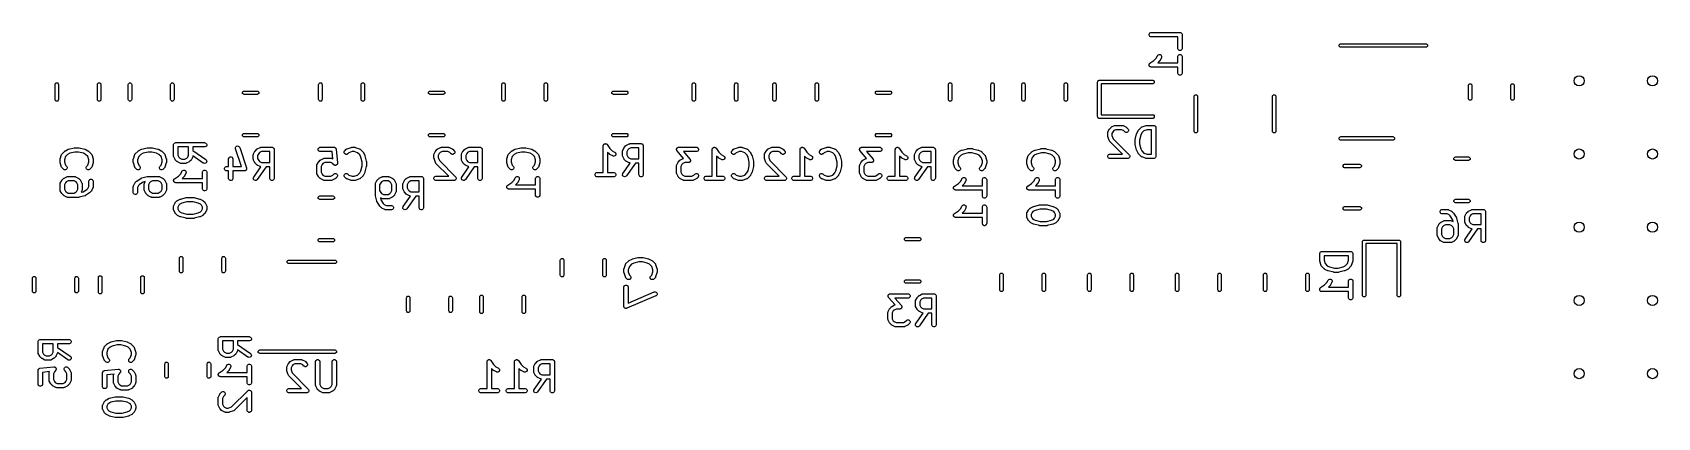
# Model space of a CAD drawing. Extents: x 4.6 to 6.82, y -4.42 to -3.9.
import ezdxf

# ---------------------------------------------------------------- set-up
doc = ezdxf.new("R2010")
doc.units = 0
doc.header["$MEASUREMENT"] = 0
doc.layers.add('BLACK', color=7, linetype='CONTINUOUS')

msp = doc.modelspace()

# ---------------------------------------------------------------- linework, layer by layer
at = {"layer": 'BLACK', "linetype": 'CONTINUOUS'}
for p, q in [((6.1226, -3.9011), (6.1231, -3.9001)), ((6.1226, -3.9023), (6.1226, -3.9011)), ((6.1231, -3.9033), (6.1226, -3.9023)), ((6.1231, -3.9001), (6.1239, -3.8992)), ((6.1239, -3.9041), (6.1231, -3.9033)), ((6.1239, -3.8992), (6.125, -3.8988)), ((6.125, -3.9046), (6.1239, -3.9041)), ((6.125, -3.8988), (6.1255, -3.8987)), ((6.1255, -3.9046), (6.125, -3.9046)), ((6.1255, -3.8987), (6.1649, -3.8987)), ((6.162, -3.9046), (6.1255, -3.9046)), ((6.162, -3.9204), (6.162, -3.9046)), ((6.1649, -3.8987), (6.1655, -3.8988)), ((6.1655, -3.8988), (6.1665, -3.8992)), ((6.1665, -3.8992), (6.1674, -3.9001)), ((6.1674, -3.9001), (6.1678, -3.9011)), ((6.1678, -3.9011), (6.1679, -3.9017)), ((6.1679, -3.9017), (6.1679, -3.9204)), ((6.162, -3.921), (6.162, -3.9204)), ((6.1625, -3.9221), (6.162, -3.921)), ((6.1633, -3.9229), (6.1625, -3.9221)), ((6.1643, -3.9233), (6.1633, -3.9229)), ((6.1655, -3.9233), (6.1643, -3.9233)), ((6.1665, -3.9229), (6.1655, -3.9233)), ((6.1674, -3.9221), (6.1665, -3.9229)), ((6.1678, -3.921), (6.1674, -3.9221)), ((6.1679, -3.9204), (6.1678, -3.921)), ((6.3824, -3.9157), (6.3837, -3.9144)), ((6.3824, -3.9175), (6.3824, -3.9157)), ((6.3837, -3.9188), (6.3824, -3.9175)), ((6.3837, -3.9144), (6.3846, -3.9143)), ((6.3846, -3.919), (6.3837, -3.9188)), ((6.3846, -3.9143), (6.5007, -3.9143)), ((6.5007, -3.919), (6.3846, -3.919)), ((6.5007, -3.9143), (6.5016, -3.9144)), ((6.5016, -3.9188), (6.5007, -3.919)), ((6.5016, -3.9144), (6.5029, -3.9157)), ((6.5029, -3.9175), (6.5016, -3.9188)), ((6.5029, -3.9157), (6.5029, -3.9175)), ((6.1226, -3.9424), (6.1228, -3.9421)), ((6.1226, -3.9426), (6.1226, -3.9424)), ((6.1226, -3.9429), (6.1226, -3.9426)), ((6.1226, -3.9432), (6.1226, -3.9429)), ((6.1226, -3.9435), (6.1226, -3.9432)), ((6.1228, -3.9438), (6.1226, -3.9435)), ((6.1228, -3.9418), (6.123, -3.9416)), ((6.1228, -3.9421), (6.1228, -3.9418)), ((6.1228, -3.9441), (6.1228, -3.9438)), ((6.123, -3.9443), (6.1228, -3.9441)), ((6.123, -3.9416), (6.1231, -3.9413)), ((6.1231, -3.9446), (6.123, -3.9443)), ((6.1231, -3.9413), (6.1233, -3.9411)), ((6.1233, -3.9448), (6.1231, -3.9446)), ((6.1233, -3.9411), (6.1235, -3.9408)), ((6.1234, -3.945), (6.1233, -3.9448)), ((6.1237, -3.9452), (6.1234, -3.945)), ((6.1235, -3.9408), (6.1239, -3.9405)), ((6.1239, -3.9454), (6.1237, -3.9452)), ((6.1239, -3.9405), (6.1293, -3.9369)), ((6.1239, -3.9405), (6.1239, -3.9405)), ((6.1239, -3.9405), (6.1239, -3.9405)), ((6.1239, -3.9405), (6.1239, -3.9405)), ((6.1242, -3.9455), (6.1239, -3.9454)), ((6.1244, -3.9457), (6.1242, -3.9455)), ((6.1247, -3.9457), (6.1244, -3.9457)), ((6.125, -3.9458), (6.1247, -3.9457)), ((6.1255, -3.9459), (6.125, -3.9458)), ((6.162, -3.9459), (6.1255, -3.9459)), ((6.1255, -3.9459), (6.1255, -3.9459)), ((6.1255, -3.9459), (6.1255, -3.9459)), ((6.1255, -3.9459), (6.1255, -3.9459)), ((6.1293, -3.9369), (6.1325, -3.9337)), ((6.1325, -3.9337), (6.1341, -3.9304)), ((6.1341, -3.9304), (6.1345, -3.9299)), ((6.1345, -3.9299), (6.1353, -3.9291)), ((6.137, -3.9375), (6.1345, -3.94)), ((6.1345, -3.94), (6.162, -3.94)), ((6.1353, -3.9291), (6.1364, -3.9288)), ((6.1364, -3.9288), (6.1376, -3.9288)), ((6.1372, -3.9373), (6.137, -3.9375)), ((6.1373, -3.9372), (6.1372, -3.9372)), ((6.1372, -3.9372), (6.1372, -3.9373)), ((6.1374, -3.9371), (6.1373, -3.9372)), ((6.1376, -3.9368), (6.1374, -3.937)), ((6.1374, -3.937), (6.1374, -3.9371)), ((6.1376, -3.9288), (6.1386, -3.9294)), ((6.1394, -3.933), (6.1376, -3.9368)), ((6.1386, -3.9294), (6.1393, -3.9302)), ((6.1393, -3.9302), (6.1397, -3.9313)), ((6.1396, -3.9325), (6.1394, -3.933)), ((6.1397, -3.9313), (6.1396, -3.9325)), ((6.162, -3.9311), (6.1625, -3.93)), ((6.162, -3.9317), (6.162, -3.9311)), ((6.162, -3.94), (6.162, -3.9317)), ((6.162, -3.9542), (6.162, -3.9459)), ((6.1625, -3.93), (6.1633, -3.9292)), ((6.1633, -3.9292), (6.1643, -3.9288)), ((6.1643, -3.9288), (6.1655, -3.9288)), ((6.1655, -3.9288), (6.1665, -3.9292)), ((6.1665, -3.9292), (6.1674, -3.93)), ((6.1674, -3.93), (6.1678, -3.9311)), ((6.1678, -3.9311), (6.1679, -3.9317)), ((6.1679, -3.9317), (6.1679, -3.9542)), ((4.6287, -3.9697), (4.6289, -3.9688)), ((4.6287, -3.9903), (4.6287, -3.9697)), ((4.6289, -3.9688), (4.6302, -3.9675)), ((4.6302, -3.9675), (4.632, -3.9675)), ((4.632, -3.9675), (4.6332, -3.9688)), ((4.6332, -3.9688), (4.6334, -3.9697)), ((4.6334, -3.9697), (4.6334, -3.9903)), ((4.6866, -3.9697), (4.6868, -3.9688)), ((4.6866, -3.9903), (4.6866, -3.9697)), ((4.6868, -3.9688), (4.688, -3.9675)), ((4.688, -3.9675), (4.6898, -3.9675)), ((4.6898, -3.9675), (4.6911, -3.9688)), ((4.6911, -3.9688), (4.6913, -3.9697)), ((4.6913, -3.9697), (4.6913, -3.9903)), ((4.7287, -3.9697), (4.7289, -3.9688)), ((4.7287, -3.9903), (4.7287, -3.9697)), ((4.7289, -3.9688), (4.7302, -3.9675)), ((4.7302, -3.9675), (4.732, -3.9675)), ((4.732, -3.9675), (4.7332, -3.9688)), ((4.7332, -3.9688), (4.7334, -3.9697)), ((4.7334, -3.9697), (4.7334, -3.9903)), ((4.7866, -3.9697), (4.7868, -3.9688)), ((4.7866, -3.9903), (4.7866, -3.9697)), ((4.7868, -3.9688), (4.788, -3.9675)), ((4.788, -3.9675), (4.7898, -3.9675)), ((4.7898, -3.9675), (4.7911, -3.9688)), ((4.7911, -3.9688), (4.7913, -3.9697)), ((4.7913, -3.9697), (4.7913, -3.9903)), ((4.9887, -3.9697), (4.9889, -3.9688)), ((4.9887, -3.9903), (4.9887, -3.9697)), ((4.9889, -3.9688), (4.9902, -3.9675)), ((4.9902, -3.9675), (4.992, -3.9675)), ((4.992, -3.9675), (4.9932, -3.9688)), ((4.9932, -3.9688), (4.9934, -3.9697)), ((4.9934, -3.9697), (4.9934, -3.9903)), ((5.0466, -3.9697), (5.0468, -3.9688)), ((5.0466, -3.9903), (5.0466, -3.9697)), ((5.0468, -3.9688), (5.048, -3.9675)), ((5.048, -3.9675), (5.0498, -3.9675)), ((5.0498, -3.9675), (5.0511, -3.9688)), ((5.0511, -3.9688), (5.0513, -3.9697)), ((5.0513, -3.9697), (5.0513, -3.9903)), ((5.2387, -3.9697), (5.2389, -3.9688)), ((5.2387, -3.9903), (5.2387, -3.9697)), ((5.2389, -3.9688), (5.2402, -3.9675)), ((5.2402, -3.9675), (5.242, -3.9675)), ((5.242, -3.9675), (5.2432, -3.9688)), ((5.2432, -3.9688), (5.2434, -3.9697)), ((5.2434, -3.9697), (5.2434, -3.9903)), ((5.2966, -3.9697), (5.2968, -3.9688)), ((5.2966, -3.9903), (5.2966, -3.9697)), ((5.2968, -3.9688), (5.298, -3.9675)), ((5.298, -3.9675), (5.2998, -3.9675)), ((5.2998, -3.9675), (5.3011, -3.9688)), ((5.3011, -3.9688), (5.3013, -3.9697)), ((5.3013, -3.9697), (5.3013, -3.9903)), ((5.4987, -3.9697), (5.4989, -3.9688)), ((5.4987, -3.9903), (5.4987, -3.9697)), ((5.4989, -3.9688), (5.5002, -3.9675)), ((5.5002, -3.9675), (5.502, -3.9675)), ((5.502, -3.9675), (5.5032, -3.9688)), ((5.5032, -3.9688), (5.5034, -3.9697)), ((5.5034, -3.9697), (5.5034, -3.9903)), ((5.5566, -3.9697), (5.5568, -3.9688)), ((5.5566, -3.9903), (5.5566, -3.9697)), ((5.5568, -3.9688), (5.558, -3.9675)), ((5.558, -3.9675), (5.5598, -3.9675)), ((5.5598, -3.9675), (5.5611, -3.9688)), ((5.5611, -3.9688), (5.5613, -3.9697)), ((5.5613, -3.9697), (5.5613, -3.9903)), ((5.6087, -3.9697), (5.6089, -3.9688)), ((5.6087, -3.9903), (5.6087, -3.9697)), ((5.6089, -3.9688), (5.6102, -3.9675)), ((5.6102, -3.9675), (5.612, -3.9675)), ((5.612, -3.9675), (5.6132, -3.9688)), ((5.6132, -3.9688), (5.6134, -3.9697)), ((5.6134, -3.9697), (5.6134, -3.9903)), ((5.6666, -3.9697), (5.6668, -3.9688)), ((5.6666, -3.9903), (5.6666, -3.9697)), ((5.6668, -3.9688), (5.668, -3.9675)), ((5.668, -3.9675), (5.6698, -3.9675)), ((5.6698, -3.9675), (5.6711, -3.9688)), ((5.6711, -3.9688), (5.6713, -3.9697)), ((5.6713, -3.9697), (5.6713, -3.9903)), ((5.8487, -3.9697), (5.8489, -3.9688)), ((5.8487, -3.9903), (5.8487, -3.9697)), ((5.8489, -3.9688), (5.8502, -3.9675)), ((5.8502, -3.9675), (5.852, -3.9675)), ((5.852, -3.9675), (5.8532, -3.9688)), ((5.8532, -3.9688), (5.8534, -3.9697)), ((5.8534, -3.9697), (5.8534, -3.9903)), ((5.9066, -3.9697), (5.9068, -3.9688)), ((5.9066, -3.9903), (5.9066, -3.9697)), ((5.9068, -3.9688), (5.908, -3.9675)), ((5.908, -3.9675), (5.9098, -3.9675)), ((5.9098, -3.9675), (5.9111, -3.9688)), ((5.9111, -3.9688), (5.9113, -3.9697)), ((5.9113, -3.9697), (5.9113, -3.9903)), ((5.9487, -3.9697), (5.9489, -3.9688)), ((5.9487, -3.9903), (5.9487, -3.9697)), ((5.9489, -3.9688), (5.9502, -3.9675)), ((5.9502, -3.9675), (5.952, -3.9675)), ((5.952, -3.9675), (5.9532, -3.9688)), ((5.9532, -3.9688), (5.9534, -3.9697)), ((5.9534, -3.9697), (5.9534, -3.9903)), ((6.0066, -3.9697), (6.0068, -3.9688)), ((6.0066, -3.9903), (6.0066, -3.9697)), ((6.0068, -3.9688), (6.008, -3.9675)), ((6.008, -3.9675), (6.0098, -3.9675)), ((6.0098, -3.9675), (6.0111, -3.9688)), ((6.0111, -3.9688), (6.0113, -3.9697)), ((6.0113, -3.9697), (6.0113, -3.9903)), ((6.0524, -3.9664), (6.0525, -3.9655)), ((6.0524, -4.0136), (6.0524, -3.9664)), ((6.0525, -3.9655), (6.0538, -3.9642)), ((6.0538, -3.9642), (6.0547, -3.964)), ((6.0547, -3.964), (6.1276, -3.964)), ((6.1276, -3.9687), (6.0571, -3.9687)), ((6.0571, -3.9687), (6.0571, -4.0113)), ((6.1276, -3.964), (6.1285, -3.9642)), ((6.1285, -3.9686), (6.1276, -3.9687)), ((6.1285, -3.9642), (6.1297, -3.9655)), ((6.1297, -3.9673), (6.1285, -3.9686)), ((6.1297, -3.9655), (6.1297, -3.9673)), ((6.162, -3.9548), (6.162, -3.9542)), ((6.1625, -3.9558), (6.162, -3.9548)), ((6.1633, -3.9566), (6.1625, -3.9558)), ((6.1643, -3.9571), (6.1633, -3.9566)), ((6.1655, -3.9571), (6.1643, -3.9571)), ((6.1665, -3.9566), (6.1655, -3.9571)), ((6.1674, -3.9558), (6.1665, -3.9566)), ((6.1678, -3.9548), (6.1674, -3.9558)), ((6.1679, -3.9542), (6.1678, -3.9548)), ((6.5587, -3.9711), (6.5589, -3.9702)), ((6.5587, -3.9889), (6.5587, -3.9711)), ((6.5589, -3.9702), (6.5602, -3.9689)), ((6.5602, -3.9689), (6.562, -3.9689)), ((6.562, -3.9689), (6.5632, -3.9702)), ((6.5632, -3.9702), (6.5634, -3.9711)), ((6.5634, -3.9711), (6.5634, -3.9889)), ((6.6166, -3.9711), (6.6168, -3.9702)), ((6.6166, -3.9889), (6.6166, -3.9711)), ((6.6168, -3.9702), (6.618, -3.9689)), ((6.618, -3.9689), (6.6198, -3.9689)), ((6.6198, -3.9689), (6.6211, -3.9702)), ((6.6211, -3.9702), (6.6213, -3.9711)), ((6.6213, -3.9711), (6.6213, -3.9889)), ((4.6289, -3.9912), (4.6287, -3.9903)), ((4.6302, -3.9925), (4.6289, -3.9912)), ((4.632, -3.9925), (4.6302, -3.9925)), ((4.6332, -3.9912), (4.632, -3.9925)), ((4.6334, -3.9903), (4.6332, -3.9912)), ((4.6868, -3.9912), (4.6866, -3.9903)), ((4.688, -3.9925), (4.6868, -3.9912)), ((4.6898, -3.9925), (4.688, -3.9925)), ((4.6911, -3.9912), (4.6898, -3.9925)), ((4.6913, -3.9903), (4.6911, -3.9912)), ((4.7289, -3.9912), (4.7287, -3.9903)), ((4.7302, -3.9925), (4.7289, -3.9912)), ((4.732, -3.9925), (4.7302, -3.9925)), ((4.7332, -3.9912), (4.732, -3.9925)), ((4.7334, -3.9903), (4.7332, -3.9912)), ((4.7868, -3.9912), (4.7866, -3.9903)), ((4.788, -3.9925), (4.7868, -3.9912)), ((4.7898, -3.9925), (4.788, -3.9925)), ((4.7911, -3.9912), (4.7898, -3.9925)), ((4.7913, -3.9903), (4.7911, -3.9912)), ((4.8848, -3.9802), (4.8861, -3.9789)), ((4.8848, -3.982), (4.8848, -3.9802)), ((4.8861, -3.9832), (4.8848, -3.982)), ((4.8861, -3.9789), (4.887, -3.9787)), ((4.887, -3.9834), (4.8861, -3.9832)), ((4.887, -3.9787), (4.9049, -3.9787)), ((4.9049, -3.9834), (4.887, -3.9834)), ((4.9049, -3.9787), (4.9058, -3.9789)), ((4.9058, -3.9832), (4.9049, -3.9834)), ((4.9058, -3.9789), (4.907, -3.9802)), ((4.907, -3.982), (4.9058, -3.9832)), ((4.907, -3.9802), (4.907, -3.982)), ((4.9889, -3.9912), (4.9887, -3.9903)), ((4.9902, -3.9925), (4.9889, -3.9912)), ((4.992, -3.9925), (4.9902, -3.9925)), ((4.9932, -3.9912), (4.992, -3.9925)), ((4.9934, -3.9903), (4.9932, -3.9912)), ((5.0468, -3.9912), (5.0466, -3.9903)), ((5.048, -3.9925), (5.0468, -3.9912)), ((5.0498, -3.9925), (5.048, -3.9925)), ((5.0511, -3.9912), (5.0498, -3.9925)), ((5.0513, -3.9903), (5.0511, -3.9912)), ((5.1389, -3.9802), (5.1402, -3.9789)), ((5.1389, -3.982), (5.1389, -3.9802)), ((5.1402, -3.9832), (5.1389, -3.982)), ((5.1402, -3.9789), (5.1411, -3.9787)), ((5.1411, -3.9834), (5.1402, -3.9832)), ((5.1411, -3.9787), (5.1589, -3.9787)), ((5.1589, -3.9834), (5.1411, -3.9834)), ((5.1589, -3.9787), (5.1598, -3.9789)), ((5.1598, -3.9832), (5.1589, -3.9834)), ((5.1598, -3.9789), (5.1611, -3.9802)), ((5.1611, -3.982), (5.1598, -3.9832)), ((5.1611, -3.9802), (5.1611, -3.982)), ((5.2389, -3.9912), (5.2387, -3.9903)), ((5.2402, -3.9925), (5.2389, -3.9912)), ((5.242, -3.9925), (5.2402, -3.9925)), ((5.2432, -3.9912), (5.242, -3.9925)), ((5.2434, -3.9903), (5.2432, -3.9912)), ((5.2968, -3.9912), (5.2966, -3.9903)), ((5.298, -3.9925), (5.2968, -3.9912)), ((5.2998, -3.9925), (5.298, -3.9925)), ((5.3011, -3.9912), (5.2998, -3.9925)), ((5.3013, -3.9903), (5.3011, -3.9912)), ((5.3889, -3.9802), (5.3902, -3.9789)), ((5.3889, -3.982), (5.3889, -3.9802)), ((5.3902, -3.9832), (5.3889, -3.982)), ((5.3902, -3.9789), (5.3911, -3.9787)), ((5.3911, -3.9834), (5.3902, -3.9832)), ((5.3911, -3.9787), (5.4089, -3.9787)), ((5.4089, -3.9834), (5.3911, -3.9834)), ((5.4089, -3.9787), (5.4098, -3.9789)), ((5.4098, -3.9832), (5.4089, -3.9834)), ((5.4098, -3.9789), (5.4111, -3.9802)), ((5.4111, -3.982), (5.4098, -3.9832)), ((5.4111, -3.9802), (5.4111, -3.982)), ((5.4989, -3.9912), (5.4987, -3.9903)), ((5.5002, -3.9925), (5.4989, -3.9912)), ((5.502, -3.9925), (5.5002, -3.9925)), ((5.5032, -3.9912), (5.502, -3.9925)), ((5.5034, -3.9903), (5.5032, -3.9912)), ((5.5568, -3.9912), (5.5566, -3.9903)), ((5.558, -3.9925), (5.5568, -3.9912)), ((5.5598, -3.9925), (5.558, -3.9925)), ((5.5611, -3.9912), (5.5598, -3.9925)), ((5.5613, -3.9903), (5.5611, -3.9912)), ((5.6089, -3.9912), (5.6087, -3.9903)), ((5.6102, -3.9925), (5.6089, -3.9912)), ((5.612, -3.9925), (5.6102, -3.9925)), ((5.6132, -3.9912), (5.612, -3.9925)), ((5.6134, -3.9903), (5.6132, -3.9912)), ((5.6668, -3.9912), (5.6666, -3.9903)), ((5.668, -3.9925), (5.6668, -3.9912)), ((5.6698, -3.9925), (5.668, -3.9925)), ((5.6711, -3.9912), (5.6698, -3.9925)), ((5.6713, -3.9903), (5.6711, -3.9912)), ((5.7489, -3.9802), (5.7502, -3.9789)), ((5.7489, -3.982), (5.7489, -3.9802)), ((5.7502, -3.9832), (5.7489, -3.982)), ((5.7502, -3.9789), (5.7511, -3.9787)), ((5.7511, -3.9834), (5.7502, -3.9832)), ((5.7511, -3.9787), (5.7689, -3.9787)), ((5.7689, -3.9834), (5.7511, -3.9834)), ((5.7689, -3.9787), (5.7698, -3.9789)), ((5.7698, -3.9832), (5.7689, -3.9834)), ((5.7698, -3.9789), (5.7711, -3.9802)), ((5.7711, -3.982), (5.7698, -3.9832)), ((5.7711, -3.9802), (5.7711, -3.982)), ((5.8489, -3.9912), (5.8487, -3.9903)), ((5.8502, -3.9925), (5.8489, -3.9912)), ((5.852, -3.9925), (5.8502, -3.9925)), ((5.8532, -3.9912), (5.852, -3.9925)), ((5.8534, -3.9903), (5.8532, -3.9912)), ((5.9068, -3.9912), (5.9066, -3.9903)), ((5.908, -3.9925), (5.9068, -3.9912)), ((5.9098, -3.9925), (5.908, -3.9925)), ((5.9111, -3.9912), (5.9098, -3.9925)), ((5.9113, -3.9903), (5.9111, -3.9912)), ((5.9489, -3.9912), (5.9487, -3.9903)), ((5.9502, -3.9925), (5.9489, -3.9912)), ((5.952, -3.9925), (5.9502, -3.9925)), ((5.9532, -3.9912), (5.952, -3.9925)), ((5.9534, -3.9903), (5.9532, -3.9912)), ((6.0068, -3.9912), (6.0066, -3.9903)), ((6.008, -3.9925), (6.0068, -3.9912)), ((6.0098, -3.9925), (6.008, -3.9925)), ((6.0111, -3.9912), (6.0098, -3.9925)), ((6.0113, -3.9903), (6.0111, -3.9912)), ((6.1841, -3.9863), (6.1843, -3.9854)), ((6.1841, -4.0337), (6.1841, -3.9863)), ((6.1843, -3.9854), (6.1856, -3.9841)), ((6.1856, -3.9841), (6.1874, -3.9841)), ((6.1874, -3.9841), (6.1886, -3.9854)), ((6.1886, -3.9854), (6.1888, -3.9863)), ((6.1888, -3.9863), (6.1888, -4.0337)), ((6.2912, -3.9863), (6.2914, -3.9854)), ((6.2912, -4.0337), (6.2912, -3.9863)), ((6.2914, -3.9854), (6.2926, -3.9841)), ((6.2926, -3.9841), (6.2944, -3.9841)), ((6.2944, -3.9841), (6.2957, -3.9854)), ((6.2957, -3.9854), (6.2959, -3.9863)), ((6.2959, -3.9863), (6.2959, -4.0337)), ((6.5589, -3.9898), (6.5587, -3.9889)), ((6.5602, -3.9911), (6.5589, -3.9898)), ((6.562, -3.9911), (6.5602, -3.9911)), ((6.5632, -3.9898), (6.562, -3.9911)), ((6.5634, -3.9889), (6.5632, -3.9898)), ((6.6168, -3.9898), (6.6166, -3.9889)), ((6.618, -3.9911), (6.6168, -3.9898)), ((6.6198, -3.9911), (6.618, -3.9911)), ((6.6211, -3.9898), (6.6198, -3.9911)), ((6.6213, -3.9889), (6.6211, -3.9898)), ((6.0525, -4.0145), (6.0524, -4.0136)), ((6.0538, -4.0158), (6.0525, -4.0145)), ((6.0547, -4.016), (6.0538, -4.0158)), ((6.1276, -4.016), (6.0547, -4.016)), ((6.0571, -4.0113), (6.1276, -4.0113)), ((6.1276, -4.0113), (6.1285, -4.0114)), ((6.1285, -4.0158), (6.1276, -4.016)), ((6.1285, -4.0114), (6.1297, -4.0127)), ((6.1297, -4.0145), (6.1285, -4.0158)), ((6.1297, -4.0127), (6.1297, -4.0145)), ((4.8848, -4.038), (4.8861, -4.0368)), ((4.8848, -4.0398), (4.8848, -4.038)), ((4.8861, -4.0368), (4.887, -4.0366)), ((4.887, -4.0366), (4.9049, -4.0366)), ((4.9049, -4.0366), (4.9058, -4.0368)), ((4.9058, -4.0368), (4.907, -4.038)), ((4.907, -4.038), (4.907, -4.0398)), ((5.1389, -4.038), (5.1402, -4.0368)), ((5.1389, -4.0398), (5.1389, -4.038)), ((5.1402, -4.0368), (5.1411, -4.0366)), ((5.1411, -4.0366), (5.1589, -4.0366)), ((5.1589, -4.0366), (5.1598, -4.0368)), ((5.1598, -4.0368), (5.1611, -4.038)), ((5.1611, -4.038), (5.1611, -4.0398)), ((5.3889, -4.038), (5.3902, -4.0368)), ((5.3889, -4.0398), (5.3889, -4.038)), ((5.3902, -4.0368), (5.3911, -4.0366)), ((5.3911, -4.0366), (5.4089, -4.0366)), ((5.4089, -4.0366), (5.4098, -4.0368)), ((5.4098, -4.0368), (5.4111, -4.038)), ((5.4111, -4.038), (5.4111, -4.0398)), ((5.7489, -4.038), (5.7502, -4.0368)), ((5.7489, -4.0398), (5.7489, -4.038)), ((5.7502, -4.0368), (5.7511, -4.0366)), ((5.7511, -4.0366), (5.7689, -4.0366)), ((5.7689, -4.0366), (5.7698, -4.0368)), ((5.7698, -4.0368), (5.7711, -4.038)), ((5.7711, -4.038), (5.7711, -4.0398)), ((6.0661, -4.036), (6.0662, -4.0355)), ((6.0661, -4.0398), (6.0661, -4.036)), ((6.0662, -4.0353), (6.0664, -4.0347)), ((6.0662, -4.0354), (6.0662, -4.0353)), ((6.0662, -4.0355), (6.0662, -4.0354)), ((6.0664, -4.0347), (6.0683, -4.031)), ((6.0683, -4.031), (6.0685, -4.0307)), ((6.0685, -4.0307), (6.0685, -4.0306)), ((6.0685, -4.0306), (6.0686, -4.0306)), ((6.0686, -4.0305), (6.0687, -4.0304)), ((6.0686, -4.0306), (6.0686, -4.0305)), ((6.0687, -4.0304), (6.0689, -4.0302)), ((6.0689, -4.0302), (6.0707, -4.0283)), ((6.0707, -4.0283), (6.071, -4.0281)), ((6.071, -4.0281), (6.0711, -4.028)), ((6.071, -4.0281), (6.071, -4.0281)), ((6.0711, -4.028), (6.0712, -4.028)), ((6.0712, -4.0279), (6.0715, -4.0278)), ((6.0712, -4.028), (6.0712, -4.0279)), ((6.0715, -4.0278), (6.0752, -4.0259)), ((6.0734, -4.034), (6.072, -4.0367)), ((6.072, -4.0367), (6.072, -4.0393)), ((6.0746, -4.0328), (6.0734, -4.034)), ((6.0773, -4.0315), (6.0746, -4.0328)), ((6.0752, -4.0259), (6.0758, -4.0257)), ((6.0758, -4.0257), (6.0759, -4.0257)), ((6.0759, -4.0257), (6.076, -4.0256)), ((6.076, -4.0256), (6.0766, -4.0256)), ((6.0766, -4.0256), (6.0859, -4.0256)), ((6.0852, -4.0315), (6.0773, -4.0315)), ((6.0879, -4.0328), (6.0852, -4.0315)), ((6.0859, -4.0256), (6.0865, -4.0256)), ((6.0865, -4.0256), (6.0866, -4.0257)), ((6.0866, -4.0257), (6.0867, -4.0257)), ((6.0867, -4.0257), (6.0873, -4.0259)), ((6.0873, -4.0259), (6.091, -4.0278)), ((6.0895, -4.0344), (6.0879, -4.0328)), ((6.0899, -4.0347), (6.0895, -4.0344)), ((6.091, -4.0352), (6.0899, -4.0347)), ((6.091, -4.0278), (6.0913, -4.0279)), ((6.0921, -4.0352), (6.091, -4.0352)), ((6.0913, -4.0279), (6.0913, -4.028)), ((6.0913, -4.028), (6.0914, -4.028)), ((6.0914, -4.028), (6.0915, -4.0281)), ((6.0915, -4.0281), (6.0916, -4.0281)), ((6.0916, -4.0281), (6.0918, -4.0283)), ((6.0918, -4.0283), (6.0937, -4.0302)), ((6.0932, -4.0347), (6.0921, -4.0352)), ((6.094, -4.0339), (6.0932, -4.0347)), ((6.0937, -4.0302), (6.094, -4.0306)), ((6.094, -4.0306), (6.0945, -4.0317)), ((6.0945, -4.0329), (6.094, -4.0339)), ((6.0945, -4.0317), (6.0945, -4.0329)), ((6.1037, -4.0447), (6.1056, -4.0372)), ((6.1056, -4.0371), (6.1057, -4.0369)), ((6.1056, -4.0372), (6.1056, -4.0371)), ((6.1056, -4.0372), (6.1056, -4.0372)), ((6.1057, -4.0369), (6.1058, -4.0366)), ((6.1058, -4.0366), (6.1077, -4.0328)), ((6.1058, -4.0366), (6.1058, -4.0366)), ((6.1058, -4.0366), (6.1058, -4.0366)), ((6.1077, -4.0328), (6.1078, -4.0326)), ((6.1078, -4.0326), (6.1079, -4.0325)), ((6.1079, -4.0325), (6.1079, -4.0324)), ((6.1079, -4.0324), (6.108, -4.0324)), ((6.108, -4.0323), (6.1082, -4.0321)), ((6.108, -4.0324), (6.108, -4.0323)), ((6.1082, -4.0321), (6.112, -4.0283)), ((6.1127, -4.0359), (6.1112, -4.0389)), ((6.112, -4.0283), (6.1124, -4.028)), ((6.1124, -4.028), (6.1125, -4.0279)), ((6.1125, -4.0279), (6.1126, -4.0278)), ((6.1126, -4.0278), (6.1131, -4.0276)), ((6.1157, -4.033), (6.1127, -4.0359)), ((6.1131, -4.0276), (6.1188, -4.0257)), ((6.1202, -4.0315), (6.1157, -4.033)), ((6.1188, -4.0257), (6.119, -4.0257)), ((6.119, -4.0257), (6.1191, -4.0256)), ((6.1191, -4.0256), (6.1192, -4.0256)), ((6.1192, -4.0256), (6.1193, -4.0256)), ((6.1193, -4.0256), (6.1194, -4.0256)), ((6.1194, -4.0256), (6.1197, -4.0256)), ((6.1197, -4.0256), (6.1291, -4.0256)), ((6.1261, -4.0315), (6.1202, -4.0315)), ((6.1261, -4.065), (6.1261, -4.0315)), ((6.1291, -4.0256), (6.1296, -4.0256)), ((6.1296, -4.0256), (6.1307, -4.0261)), ((6.1307, -4.0261), (6.1315, -4.0269)), ((6.1315, -4.0269), (6.132, -4.028)), ((6.132, -4.028), (6.132, -4.0285)), ((6.132, -4.0285), (6.132, -4.0679)), ((6.1843, -4.0346), (6.1841, -4.0337)), ((6.1856, -4.0359), (6.1843, -4.0346)), ((6.1874, -4.0359), (6.1856, -4.0359)), ((6.1886, -4.0346), (6.1874, -4.0359)), ((6.1888, -4.0337), (6.1886, -4.0346)), ((6.2914, -4.0346), (6.2912, -4.0337)), ((6.2926, -4.0359), (6.2914, -4.0346)), ((6.2944, -4.0359), (6.2926, -4.0359)), ((6.2957, -4.0346), (6.2944, -4.0359)), ((6.2959, -4.0337), (6.2957, -4.0346)), ((4.6421, -4.0607), (4.6423, -4.0605)), ((4.6423, -4.0605), (4.6424, -4.0605)), ((4.6424, -4.0605), (4.6424, -4.0604)), ((4.6424, -4.0604), (4.6425, -4.0604)), ((4.6425, -4.0604), (4.6426, -4.0603)), ((4.6426, -4.0603), (4.6428, -4.0602)), ((4.6428, -4.0602), (4.6466, -4.0583)), ((4.6466, -4.0583), (4.6469, -4.0582)), ((4.6466, -4.0583), (4.6466, -4.0583)), ((4.6466, -4.0583), (4.6466, -4.0583)), ((4.6469, -4.0582), (4.6471, -4.0581)), ((4.6471, -4.0581), (4.6472, -4.0581)), ((4.6472, -4.0581), (4.6547, -4.0562)), ((4.6472, -4.0581), (4.6472, -4.0581)), ((4.6547, -4.0562), (4.6548, -4.0562)), ((4.6548, -4.0562), (4.6551, -4.0561)), ((4.6548, -4.0562), (4.6548, -4.0562)), ((4.6551, -4.0561), (4.6553, -4.0561)), ((4.6553, -4.0561), (4.6553, -4.0561)), ((4.6553, -4.0561), (4.6554, -4.0561)), ((4.6554, -4.0561), (4.661, -4.0561)), ((4.661, -4.0561), (4.6611, -4.0561)), ((4.6611, -4.0561), (4.6612, -4.0561)), ((4.6612, -4.0561), (4.6614, -4.0561)), ((4.6614, -4.0561), (4.6616, -4.0562)), ((4.6616, -4.0562), (4.6616, -4.0562)), ((4.6616, -4.0562), (4.6617, -4.0562)), ((4.6617, -4.0562), (4.6692, -4.0581)), ((4.6692, -4.0581), (4.6693, -4.0581)), ((4.6693, -4.0581), (4.6693, -4.0581)), ((4.6693, -4.0581), (4.6696, -4.0582)), ((4.6696, -4.0582), (4.6698, -4.0583)), ((4.6698, -4.0583), (4.6698, -4.0583)), ((4.6698, -4.0583), (4.6699, -4.0583)), ((4.6699, -4.0583), (4.6736, -4.0602)), ((4.6736, -4.0602), (4.6739, -4.0603)), ((4.6739, -4.0603), (4.6739, -4.0604)), ((4.6739, -4.0604), (4.674, -4.0604)), ((4.674, -4.0604), (4.6741, -4.0605)), ((4.6741, -4.0605), (4.6741, -4.0605)), ((4.6741, -4.0605), (4.6744, -4.0607)), ((4.7421, -4.0607), (4.7423, -4.0605)), ((4.7423, -4.0605), (4.7424, -4.0605)), ((4.7424, -4.0605), (4.7424, -4.0604)), ((4.7424, -4.0604), (4.7425, -4.0604)), ((4.7425, -4.0604), (4.7426, -4.0603)), ((4.7426, -4.0603), (4.7428, -4.0602)), ((4.7428, -4.0602), (4.7466, -4.0583)), ((4.7466, -4.0583), (4.7469, -4.0582)), ((4.7466, -4.0583), (4.7466, -4.0583)), ((4.7466, -4.0583), (4.7466, -4.0583)), ((4.7469, -4.0582), (4.7471, -4.0581)), ((4.7471, -4.0581), (4.7472, -4.0581)), ((4.7472, -4.0581), (4.7547, -4.0562)), ((4.7472, -4.0581), (4.7472, -4.0581)), ((4.7547, -4.0562), (4.7548, -4.0562)), ((4.7548, -4.0562), (4.755, -4.0561)), ((4.7548, -4.0562), (4.7548, -4.0562)), ((4.755, -4.0561), (4.7553, -4.0561)), ((4.7553, -4.0561), (4.7553, -4.0561)), ((4.7553, -4.0561), (4.7554, -4.0561)), ((4.7554, -4.0561), (4.761, -4.0561)), ((4.761, -4.0561), (4.7611, -4.0561)), ((4.7611, -4.0561), (4.7612, -4.0561)), ((4.7612, -4.0561), (4.7614, -4.0561)), ((4.7614, -4.0561), (4.7616, -4.0562)), ((4.7616, -4.0562), (4.7616, -4.0562)), ((4.7616, -4.0562), (4.7617, -4.0562)), ((4.7617, -4.0562), (4.7692, -4.0581)), ((4.7692, -4.0581), (4.7693, -4.0581)), ((4.7693, -4.0581), (4.7693, -4.0581)), ((4.7693, -4.0581), (4.7696, -4.0582)), ((4.7696, -4.0582), (4.7698, -4.0583)), ((4.7698, -4.0583), (4.7698, -4.0583)), ((4.7698, -4.0583), (4.7699, -4.0583)), ((4.7699, -4.0583), (4.7736, -4.0602)), ((4.7736, -4.0602), (4.7739, -4.0603)), ((4.7739, -4.0603), (4.7739, -4.0604)), ((4.7739, -4.0604), (4.774, -4.0604)), ((4.774, -4.0604), (4.7741, -4.0605)), ((4.7741, -4.0605), (4.7741, -4.0605)), ((4.7741, -4.0605), (4.7744, -4.0607)), ((4.7906, -4.0516), (4.7911, -4.0506)), ((4.7906, -4.0522), (4.7906, -4.0516)), ((4.7906, -4.0672), (4.7906, -4.0522)), ((4.7911, -4.0506), (4.7919, -4.0497)), ((4.7919, -4.0497), (4.793, -4.0493)), ((4.793, -4.0493), (4.7935, -4.0492)), ((4.7935, -4.0492), (4.8329, -4.0492)), ((4.8112, -4.0551), (4.7965, -4.0551)), ((4.7965, -4.0551), (4.7965, -4.0665)), ((4.8112, -4.0665), (4.8112, -4.0551)), ((4.8329, -4.0551), (4.8171, -4.0551)), ((4.8171, -4.0551), (4.8171, -4.06)), ((4.8171, -4.06), (4.8346, -4.0723)), ((4.8329, -4.0492), (4.8335, -4.0493)), ((4.8335, -4.0551), (4.8329, -4.0551)), ((4.8335, -4.0493), (4.8345, -4.0497)), ((4.8345, -4.0546), (4.8335, -4.0551)), ((4.8345, -4.0497), (4.8354, -4.0506)), ((4.8354, -4.0538), (4.8345, -4.0546)), ((4.8354, -4.0506), (4.8358, -4.0516)), ((4.8358, -4.0528), (4.8354, -4.0538)), ((4.8358, -4.0516), (4.8358, -4.0528)), ((4.8752, -4.057), (4.8753, -4.0559)), ((4.8753, -4.0576), (4.8752, -4.057)), ((4.8753, -4.0559), (4.8758, -4.0549)), ((4.8834, -4.0818), (4.8753, -4.0576)), ((4.8758, -4.0549), (4.8767, -4.0541)), ((4.8767, -4.0541), (4.8777, -4.0537)), ((4.8777, -4.0537), (4.8789, -4.0538)), ((4.8789, -4.0538), (4.8799, -4.0543)), ((4.8799, -4.0543), (4.8807, -4.0552)), ((4.8807, -4.0552), (4.8809, -4.0557)), ((4.8809, -4.0557), (4.8903, -4.0838)), ((4.8861, -4.0411), (4.8848, -4.0398)), ((4.887, -4.0413), (4.8861, -4.0411)), ((4.9049, -4.0413), (4.887, -4.0413)), ((4.9019, -4.0606), (4.902, -4.0606)), ((4.902, -4.0605), (4.9021, -4.0604)), ((4.902, -4.0606), (4.902, -4.0605)), ((4.9021, -4.0604), (4.9023, -4.0602)), ((4.9023, -4.0602), (4.9041, -4.0583)), ((4.9041, -4.0583), (4.9044, -4.0581)), ((4.9044, -4.0581), (4.9045, -4.058)), ((4.9044, -4.0581), (4.9044, -4.0581)), ((4.9045, -4.058), (4.9046, -4.058)), ((4.9046, -4.058), (4.9047, -4.0579)), ((4.9047, -4.0579), (4.9049, -4.0578)), ((4.9058, -4.0411), (4.9049, -4.0413)), ((4.9049, -4.0578), (4.9087, -4.0559)), ((4.907, -4.0398), (4.9058, -4.0411)), ((4.9087, -4.0559), (4.9092, -4.0557)), ((4.9092, -4.0557), (4.9093, -4.0557)), ((4.9093, -4.0557), (4.9094, -4.0556)), ((4.9094, -4.0556), (4.91, -4.0556)), ((4.91, -4.0556), (4.925, -4.0556)), ((4.925, -4.0556), (4.9256, -4.0556)), ((4.9256, -4.0556), (4.9266, -4.0561)), ((4.9266, -4.0561), (4.9274, -4.0569)), ((4.9274, -4.0569), (4.9279, -4.058)), ((4.9279, -4.058), (4.9279, -4.0585)), ((4.9279, -4.0585), (4.9279, -4.0979)), ((4.988, -4.058), (4.9885, -4.0569)), ((4.988, -4.0591), (4.988, -4.058)), ((4.9885, -4.0602), (4.988, -4.0591)), ((4.9885, -4.0569), (4.9893, -4.0561)), ((4.9893, -4.061), (4.9885, -4.0602)), ((4.9893, -4.0561), (4.9904, -4.0556)), ((4.9904, -4.0556), (4.9909, -4.0556)), ((4.9909, -4.0556), (5.0097, -4.0556)), ((5.0097, -4.0556), (5.0099, -4.0556)), ((5.0099, -4.0556), (5.01, -4.0556)), ((5.01, -4.0556), (5.01, -4.0556)), ((5.01, -4.0556), (5.0103, -4.0556)), ((5.0103, -4.0556), (5.0107, -4.0558)), ((5.0107, -4.0558), (5.0111, -4.0559)), ((5.0111, -4.0559), (5.0112, -4.056)), ((5.0112, -4.056), (5.0113, -4.0561)), ((5.0113, -4.0561), (5.0116, -4.0564)), ((5.0116, -4.0564), (5.012, -4.0567)), ((5.012, -4.0567), (5.012, -4.0568)), ((5.012, -4.0568), (5.0121, -4.0569)), ((5.0121, -4.0569), (5.0123, -4.0573)), ((5.0123, -4.0573), (5.0125, -4.0577)), ((5.0125, -4.0577), (5.0126, -4.0579)), ((5.0126, -4.0579), (5.0126, -4.058)), ((5.0126, -4.058), (5.0126, -4.058)), ((5.0126, -4.058), (5.0126, -4.0582)), ((5.0126, -4.0582), (5.0145, -4.077)), ((5.0241, -4.0606), (5.0245, -4.0602)), ((5.0245, -4.0602), (5.0263, -4.0583)), ((5.0263, -4.0583), (5.0268, -4.058)), ((5.0268, -4.058), (5.0269, -4.0579)), ((5.0269, -4.0579), (5.027, -4.0578)), ((5.027, -4.0578), (5.0275, -4.0576)), ((5.0275, -4.0576), (5.0331, -4.0557)), ((5.0331, -4.0557), (5.0334, -4.0557)), ((5.0334, -4.0557), (5.0335, -4.0556)), ((5.0335, -4.0556), (5.0336, -4.0556)), ((5.0336, -4.0556), (5.0337, -4.0556)), ((5.0337, -4.0556), (5.0338, -4.0556)), ((5.0338, -4.0556), (5.0341, -4.0556)), ((5.0341, -4.0556), (5.0378, -4.0556)), ((5.0378, -4.0556), (5.0381, -4.0556)), ((5.0381, -4.0556), (5.0382, -4.0556)), ((5.0382, -4.0556), (5.0383, -4.0556)), ((5.0383, -4.0556), (5.0384, -4.0556)), ((5.0384, -4.0556), (5.0385, -4.0557)), ((5.0385, -4.0557), (5.0387, -4.0557)), ((5.0387, -4.0557), (5.0444, -4.0576)), ((5.0444, -4.0576), (5.0449, -4.0578)), ((5.0449, -4.0578), (5.045, -4.0579)), ((5.045, -4.0579), (5.0451, -4.058)), ((5.0451, -4.058), (5.0455, -4.0583)), ((5.0455, -4.0583), (5.0493, -4.0621)), ((5.1402, -4.0411), (5.1389, -4.0398)), ((5.1411, -4.0413), (5.1402, -4.0411)), ((5.1589, -4.0413), (5.1411, -4.0413)), ((5.1485, -4.0606), (5.1486, -4.0606)), ((5.1486, -4.0605), (5.1487, -4.0604)), ((5.1486, -4.0606), (5.1486, -4.0605)), ((5.1487, -4.0604), (5.1489, -4.0602)), ((5.1489, -4.0602), (5.1507, -4.0583)), ((5.1507, -4.0583), (5.151, -4.0581)), ((5.151, -4.0581), (5.1511, -4.058)), ((5.151, -4.0581), (5.151, -4.0581)), ((5.1511, -4.058), (5.1512, -4.058)), ((5.1512, -4.0579), (5.1515, -4.0578)), ((5.1512, -4.058), (5.1512, -4.0579)), ((5.1515, -4.0578), (5.1552, -4.0559)), ((5.1552, -4.0559), (5.1558, -4.0557)), ((5.1558, -4.0557), (5.1559, -4.0557)), ((5.1559, -4.0557), (5.156, -4.0556)), ((5.156, -4.0556), (5.1566, -4.0556)), ((5.1566, -4.0556), (5.1659, -4.0556)), ((5.1598, -4.0411), (5.1589, -4.0413)), ((5.1611, -4.0398), (5.1598, -4.0411)), ((5.1659, -4.0556), (5.1665, -4.0556)), ((5.1665, -4.0556), (5.1666, -4.0557)), ((5.1666, -4.0557), (5.1667, -4.0557)), ((5.1667, -4.0557), (5.1673, -4.0559)), ((5.1673, -4.0559), (5.171, -4.0578)), ((5.171, -4.0578), (5.1713, -4.0579)), ((5.1713, -4.0579), (5.1713, -4.058)), ((5.1713, -4.058), (5.1714, -4.058)), ((5.1714, -4.058), (5.1715, -4.0581)), ((5.1715, -4.0581), (5.1716, -4.0581)), ((5.1716, -4.0581), (5.1718, -4.0583)), ((5.1718, -4.0583), (5.1737, -4.0602)), ((5.1737, -4.0602), (5.174, -4.0606)), ((5.186, -4.0606), (5.1861, -4.0605)), ((5.186, -4.0606), (5.186, -4.0606)), ((5.1861, -4.0605), (5.1862, -4.0604)), ((5.1862, -4.0604), (5.1863, -4.0602)), ((5.1863, -4.0602), (5.1882, -4.0583)), ((5.1882, -4.0583), (5.1884, -4.0581)), ((5.1884, -4.0581), (5.1885, -4.0581)), ((5.1885, -4.0581), (5.1886, -4.058)), ((5.1886, -4.058), (5.1887, -4.058)), ((5.1887, -4.0579), (5.189, -4.0578)), ((5.1887, -4.058), (5.1887, -4.0579)), ((5.189, -4.0578), (5.1927, -4.0559)), ((5.1927, -4.0559), (5.1933, -4.0557)), ((5.1933, -4.0557), (5.1934, -4.0557)), ((5.1934, -4.0557), (5.1935, -4.0556)), ((5.1935, -4.0556), (5.1941, -4.0556)), ((5.1941, -4.0556), (5.2091, -4.0556)), ((5.2091, -4.0556), (5.2096, -4.0556)), ((5.2096, -4.0556), (5.2107, -4.0561)), ((5.2107, -4.0561), (5.2115, -4.0569)), ((5.2115, -4.0569), (5.212, -4.058)), ((5.212, -4.058), (5.212, -4.0585)), ((5.212, -4.0585), (5.212, -4.0979)), ((5.2521, -4.0607), (5.2523, -4.0605)), ((5.2523, -4.0605), (5.2524, -4.0605)), ((5.2524, -4.0605), (5.2524, -4.0604)), ((5.2524, -4.0604), (5.2525, -4.0604)), ((5.2525, -4.0604), (5.2526, -4.0603)), ((5.2526, -4.0603), (5.2528, -4.0602)), ((5.2528, -4.0602), (5.2566, -4.0583)), ((5.2566, -4.0583), (5.2569, -4.0582)), ((5.2566, -4.0583), (5.2566, -4.0583)), ((5.2566, -4.0583), (5.2566, -4.0583)), ((5.2569, -4.0582), (5.2571, -4.0581)), ((5.2571, -4.0581), (5.2572, -4.0581)), ((5.2572, -4.0581), (5.2647, -4.0562)), ((5.2572, -4.0581), (5.2572, -4.0581)), ((5.2647, -4.0562), (5.2648, -4.0562)), ((5.2648, -4.0562), (5.265, -4.0561)), ((5.2648, -4.0562), (5.2648, -4.0562)), ((5.265, -4.0561), (5.2653, -4.0561)), ((5.2653, -4.0561), (5.2653, -4.0561)), ((5.2653, -4.0561), (5.2654, -4.0561)), ((5.2654, -4.0561), (5.271, -4.0561)), ((5.271, -4.0561), (5.2711, -4.0561)), ((5.2711, -4.0561), (5.2712, -4.0561)), ((5.2712, -4.0561), (5.2714, -4.0561)), ((5.2714, -4.0561), (5.2716, -4.0562)), ((5.2716, -4.0562), (5.2716, -4.0562)), ((5.2716, -4.0562), (5.2717, -4.0562)), ((5.2717, -4.0562), (5.2792, -4.0581)), ((5.2792, -4.0581), (5.2793, -4.0581)), ((5.2793, -4.0581), (5.2793, -4.0581)), ((5.2793, -4.0581), (5.2796, -4.0582)), ((5.2796, -4.0582), (5.2798, -4.0583)), ((5.2798, -4.0583), (5.2798, -4.0583)), ((5.2798, -4.0583), (5.2799, -4.0583)), ((5.2799, -4.0583), (5.2836, -4.0602)), ((5.2836, -4.0602), (5.2839, -4.0603)), ((5.2839, -4.0603), (5.2839, -4.0604)), ((5.2839, -4.0604), (5.284, -4.0604)), ((5.284, -4.0604), (5.2841, -4.0605)), ((5.2841, -4.0605), (5.2841, -4.0605)), ((5.2841, -4.0605), (5.2844, -4.0607)), ((5.3774, -4.0529), (5.3775, -4.0527)), ((5.3774, -4.0535), (5.3774, -4.0529)), ((5.3774, -4.0899), (5.3774, -4.0535)), ((5.3774, -4.0535), (5.3774, -4.0535)), ((5.3774, -4.0535), (5.3774, -4.0535)), ((5.3774, -4.0535), (5.3774, -4.0535)), ((5.3775, -4.0527), (5.3776, -4.0524)), ((5.3776, -4.0524), (5.3777, -4.0521)), ((5.3777, -4.0521), (5.3779, -4.0519)), ((5.3779, -4.0519), (5.3781, -4.0516)), ((5.3781, -4.0516), (5.3782, -4.0514)), ((5.3782, -4.0514), (5.3785, -4.0512)), ((5.3785, -4.0512), (5.3787, -4.051)), ((5.3787, -4.051), (5.3789, -4.0509)), ((5.3789, -4.0509), (5.3792, -4.0508)), ((5.3792, -4.0508), (5.3795, -4.0507)), ((5.3795, -4.0507), (5.3797, -4.0506)), ((5.3797, -4.0506), (5.38, -4.0506)), ((5.38, -4.0506), (5.3803, -4.0505)), ((5.3803, -4.0505), (5.3806, -4.0506)), ((5.3806, -4.0506), (5.3809, -4.0506)), ((5.3809, -4.0506), (5.3812, -4.0507)), ((5.3812, -4.0507), (5.3814, -4.0508)), ((5.3814, -4.0508), (5.3817, -4.0509)), ((5.3817, -4.0509), (5.382, -4.051)), ((5.382, -4.051), (5.3822, -4.0512)), ((5.3822, -4.0512), (5.3824, -4.0514)), ((5.3824, -4.0514), (5.3828, -4.0519)), ((5.3828, -4.0519), (5.3828, -4.0519)), ((5.3828, -4.0519), (5.3828, -4.0519)), ((5.3828, -4.0519), (5.3828, -4.0519)), ((5.3828, -4.0519), (5.3864, -4.0572)), ((5.3864, -4.0572), (5.3896, -4.0604)), ((5.3902, -4.0411), (5.3889, -4.0398)), ((5.3896, -4.0604), (5.3929, -4.0621)), ((5.3911, -4.0413), (5.3902, -4.0411)), ((5.4089, -4.0413), (5.3911, -4.0413)), ((5.4036, -4.061), (5.4037, -4.0604)), ((5.4037, -4.0602), (5.4039, -4.0597)), ((5.4037, -4.0603), (5.4037, -4.0602)), ((5.4037, -4.0604), (5.4037, -4.0603)), ((5.4039, -4.0597), (5.4058, -4.0559)), ((5.4058, -4.0559), (5.406, -4.0557)), ((5.406, -4.0555), (5.4061, -4.0554)), ((5.406, -4.0556), (5.406, -4.0555)), ((5.406, -4.0557), (5.406, -4.0556)), ((5.4061, -4.0554), (5.4062, -4.0554)), ((5.4062, -4.0554), (5.4063, -4.0552)), ((5.4063, -4.0552), (5.4082, -4.0533)), ((5.4082, -4.0533), (5.4084, -4.0531)), ((5.4084, -4.0531), (5.4085, -4.053)), ((5.4085, -4.053), (5.4086, -4.053)), ((5.4086, -4.053), (5.4087, -4.0529)), ((5.4087, -4.0529), (5.409, -4.0527)), ((5.4087, -4.0529), (5.4087, -4.0529)), ((5.4098, -4.0411), (5.4089, -4.0413)), ((5.409, -4.0527), (5.4127, -4.0509)), ((5.4109, -4.059), (5.4095, -4.0617)), ((5.4111, -4.0398), (5.4098, -4.0411)), ((5.4121, -4.0578), (5.4109, -4.059)), ((5.4148, -4.0565), (5.4121, -4.0578)), ((5.4127, -4.0509), (5.4133, -4.0506)), ((5.4133, -4.0506), (5.4134, -4.0506)), ((5.4134, -4.0506), (5.4135, -4.0506)), ((5.4135, -4.0506), (5.4141, -4.0505)), ((5.4141, -4.0505), (5.4291, -4.0505)), ((5.4261, -4.0565), (5.4148, -4.0565)), ((5.4261, -4.0712), (5.4261, -4.0565)), ((5.4291, -4.0505), (5.4296, -4.0506)), ((5.4296, -4.0506), (5.4307, -4.051)), ((5.4307, -4.051), (5.4315, -4.0519)), ((5.4315, -4.0519), (5.432, -4.0529)), ((5.432, -4.0529), (5.432, -4.0535)), ((5.432, -4.0535), (5.432, -4.0929)), ((5.4774, -4.058), (5.4775, -4.0579)), ((5.4774, -4.0584), (5.4774, -4.058)), ((5.4774, -4.0589), (5.4774, -4.0584)), ((5.4774, -4.059), (5.4774, -4.0589)), ((5.4774, -4.0591), (5.4774, -4.059)), ((5.4776, -4.0596), (5.4774, -4.0591)), ((5.4775, -4.0578), (5.4777, -4.0573)), ((5.4775, -4.0579), (5.4775, -4.0578)), ((5.4778, -4.06), (5.4776, -4.0596)), ((5.4777, -4.0573), (5.4779, -4.0569)), ((5.4778, -4.0601), (5.4778, -4.06)), ((5.4779, -4.0602), (5.4778, -4.0601)), ((5.4779, -4.0568), (5.478, -4.0567)), ((5.4779, -4.0569), (5.4779, -4.0568)), ((5.4781, -4.0605), (5.4779, -4.0602)), ((5.4779, -4.0602), (5.4779, -4.0602)), ((5.478, -4.0567), (5.4783, -4.0564)), ((5.487, -4.0707), (5.4781, -4.0605)), ((5.4783, -4.0564), (5.4787, -4.0561)), ((5.4787, -4.0561), (5.4788, -4.056)), ((5.4788, -4.056), (5.4793, -4.0558)), ((5.4788, -4.056), (5.4788, -4.056)), ((5.4793, -4.0558), (5.4797, -4.0556)), ((5.4797, -4.0556), (5.4799, -4.0556)), ((5.4799, -4.0556), (5.4799, -4.0556)), ((5.4799, -4.0556), (5.48, -4.0556)), ((5.48, -4.0556), (5.4803, -4.0556)), ((5.4803, -4.0556), (5.5047, -4.0556)), ((5.5047, -4.0556), (5.5053, -4.0556)), ((5.5053, -4.0556), (5.5063, -4.0561)), ((5.5063, -4.0561), (5.5071, -4.0569)), ((5.5071, -4.0602), (5.5063, -4.061)), ((5.5071, -4.0569), (5.5076, -4.058)), ((5.5076, -4.0591), (5.5071, -4.0602)), ((5.5076, -4.058), (5.5076, -4.0591)), ((5.5261, -4.0585), (5.5262, -4.058)), ((5.5261, -4.095), (5.5261, -4.0585)), ((5.5261, -4.0585), (5.5261, -4.0585)), ((5.5261, -4.0585), (5.5261, -4.0585)), ((5.5261, -4.0585), (5.5261, -4.0585)), ((5.5262, -4.058), (5.5263, -4.0577)), ((5.5263, -4.0574), (5.5265, -4.0572)), ((5.5263, -4.0577), (5.5263, -4.0574)), ((5.5265, -4.0572), (5.5266, -4.0569)), ((5.5266, -4.0569), (5.5268, -4.0567)), ((5.5268, -4.0567), (5.527, -4.0564)), ((5.527, -4.0564), (5.5272, -4.0563)), ((5.5272, -4.0563), (5.5274, -4.0561)), ((5.5274, -4.0561), (5.5277, -4.056)), ((5.5277, -4.056), (5.5279, -4.0558)), ((5.5279, -4.0558), (5.5282, -4.0558)), ((5.5282, -4.0558), (5.5285, -4.0556)), ((5.5285, -4.0556), (5.5288, -4.0556)), ((5.5288, -4.0556), (5.5291, -4.0556)), ((5.5291, -4.0556), (5.5293, -4.0556)), ((5.5293, -4.0556), (5.5296, -4.0556)), ((5.5296, -4.0556), (5.5299, -4.0558)), ((5.5299, -4.0558), (5.5302, -4.0558)), ((5.5302, -4.0558), (5.5304, -4.056)), ((5.5304, -4.056), (5.5307, -4.0561)), ((5.5307, -4.0561), (5.5309, -4.0563)), ((5.5309, -4.0563), (5.5312, -4.0565)), ((5.5312, -4.0565), (5.5315, -4.0569)), ((5.5315, -4.0569), (5.5315, -4.0569)), ((5.5315, -4.0569), (5.5315, -4.0569)), ((5.5315, -4.0569), (5.5315, -4.0569)), ((5.5315, -4.0569), (5.5351, -4.0623)), ((5.5529, -4.0606), (5.5532, -4.0602)), ((5.5532, -4.0602), (5.5551, -4.0583)), ((5.5551, -4.0583), (5.5555, -4.058)), ((5.5555, -4.058), (5.5556, -4.0579)), ((5.5556, -4.0579), (5.5557, -4.0578)), ((5.5557, -4.0578), (5.5563, -4.0576)), ((5.5563, -4.0576), (5.5619, -4.0557)), ((5.5619, -4.0557), (5.5622, -4.0557)), ((5.5622, -4.0557), (5.5622, -4.0556)), ((5.5622, -4.0556), (5.5623, -4.0556)), ((5.5623, -4.0556), (5.5624, -4.0556)), ((5.5624, -4.0556), (5.5625, -4.0556)), ((5.5625, -4.0556), (5.5628, -4.0556)), ((5.5628, -4.0556), (5.5666, -4.0556)), ((5.5666, -4.0556), (5.5668, -4.0556)), ((5.5668, -4.0556), (5.5669, -4.0556)), ((5.5669, -4.0556), (5.567, -4.0556)), ((5.567, -4.0556), (5.5671, -4.0556)), ((5.5671, -4.0556), (5.5672, -4.0557)), ((5.5672, -4.0557), (5.5675, -4.0557)), ((5.5675, -4.0557), (5.5731, -4.0576)), ((5.5731, -4.0576), (5.5736, -4.0578)), ((5.5736, -4.0578), (5.5737, -4.0579)), ((5.5737, -4.0579), (5.5738, -4.058)), ((5.5738, -4.058), (5.5743, -4.0583)), ((5.5743, -4.0583), (5.578, -4.0621)), ((5.5997, -4.0606), (5.5998, -4.0606)), ((5.5998, -4.0606), (5.5999, -4.0605)), ((5.5999, -4.0604), (5.6001, -4.0602)), ((5.5999, -4.0605), (5.5999, -4.0604)), ((5.6001, -4.0602), (5.602, -4.0583)), ((5.602, -4.0583), (5.6022, -4.0581)), ((5.6022, -4.0581), (5.6023, -4.0581)), ((5.6023, -4.0581), (5.6023, -4.058)), ((5.6023, -4.058), (5.6024, -4.058)), ((5.6024, -4.058), (5.6025, -4.0579)), ((5.6025, -4.0579), (5.6027, -4.0578)), ((5.6027, -4.0578), (5.6065, -4.0559)), ((5.6065, -4.0559), (5.607, -4.0557)), ((5.607, -4.0557), (5.6071, -4.0557)), ((5.6071, -4.0557), (5.6072, -4.0556)), ((5.6072, -4.0556), (5.6078, -4.0556)), ((5.6078, -4.0556), (5.6172, -4.0556)), ((5.6172, -4.0556), (5.6178, -4.0556)), ((5.6178, -4.0556), (5.6179, -4.0557)), ((5.6179, -4.0557), (5.618, -4.0557)), ((5.618, -4.0557), (5.6185, -4.0559)), ((5.6185, -4.0559), (5.6223, -4.0578)), ((5.6223, -4.0578), (5.6225, -4.0579)), ((5.6225, -4.0579), (5.6226, -4.058)), ((5.6226, -4.058), (5.6227, -4.058)), ((5.6227, -4.058), (5.6228, -4.0581)), ((5.6228, -4.0581), (5.6228, -4.0581)), ((5.6228, -4.0581), (5.623, -4.0583)), ((5.623, -4.0583), (5.6249, -4.0602)), ((5.6249, -4.0602), (5.6253, -4.0606)), ((5.6461, -4.0585), (5.6462, -4.058)), ((5.6461, -4.095), (5.6461, -4.0585)), ((5.6461, -4.0585), (5.6461, -4.0585)), ((5.6461, -4.0585), (5.6461, -4.0585)), ((5.6461, -4.0585), (5.6461, -4.0585)), ((5.6462, -4.058), (5.6463, -4.0577)), ((5.6463, -4.0574), (5.6465, -4.0572)), ((5.6463, -4.0577), (5.6463, -4.0574)), ((5.6465, -4.0572), (5.6466, -4.0569)), ((5.6466, -4.0569), (5.6468, -4.0567)), ((5.6468, -4.0567), (5.647, -4.0564)), ((5.647, -4.0564), (5.6472, -4.0563)), ((5.6472, -4.0563), (5.6474, -4.0561)), ((5.6474, -4.0561), (5.6477, -4.056)), ((5.6477, -4.056), (5.6479, -4.0558)), ((5.6479, -4.0558), (5.6482, -4.0558)), ((5.6482, -4.0558), (5.6485, -4.0556)), ((5.6485, -4.0556), (5.6488, -4.0556)), ((5.6488, -4.0556), (5.6491, -4.0556)), ((5.6491, -4.0556), (5.6493, -4.0556)), ((5.6493, -4.0556), (5.6496, -4.0556)), ((5.6496, -4.0556), (5.6499, -4.0558)), ((5.6499, -4.0558), (5.6502, -4.0558)), ((5.6502, -4.0558), (5.6504, -4.056)), ((5.6504, -4.056), (5.6507, -4.0561)), ((5.6507, -4.0561), (5.6509, -4.0563)), ((5.6509, -4.0563), (5.6512, -4.0565)), ((5.6512, -4.0565), (5.6515, -4.0569)), ((5.6515, -4.0569), (5.6515, -4.0569)), ((5.6515, -4.0569), (5.6515, -4.0569)), ((5.6515, -4.0569), (5.6515, -4.0569)), ((5.6515, -4.0569), (5.6551, -4.0623)), ((5.6729, -4.0606), (5.6732, -4.0602)), ((5.6732, -4.0602), (5.6751, -4.0583)), ((5.6751, -4.0583), (5.6755, -4.058)), ((5.6755, -4.058), (5.6756, -4.0579)), ((5.6756, -4.0579), (5.6757, -4.0578)), ((5.6757, -4.0578), (5.6763, -4.0576)), ((5.6763, -4.0576), (5.6819, -4.0557)), ((5.6819, -4.0557), (5.6822, -4.0557)), ((5.6822, -4.0557), (5.6822, -4.0556)), ((5.6822, -4.0556), (5.6823, -4.0556)), ((5.6823, -4.0556), (5.6824, -4.0556)), ((5.6824, -4.0556), (5.6825, -4.0556)), ((5.6825, -4.0556), (5.6828, -4.0556)), ((5.6828, -4.0556), (5.6866, -4.0556)), ((5.6866, -4.0556), (5.6868, -4.0556)), ((5.6868, -4.0556), (5.6869, -4.0556)), ((5.6869, -4.0556), (5.687, -4.0556)), ((5.687, -4.0556), (5.6871, -4.0556)), ((5.6871, -4.0556), (5.6872, -4.0557)), ((5.6872, -4.0557), (5.6875, -4.0557)), ((5.6875, -4.0557), (5.6931, -4.0576)), ((5.6931, -4.0576), (5.6936, -4.0578)), ((5.6936, -4.0578), (5.6937, -4.0579)), ((5.6937, -4.0579), (5.6938, -4.058)), ((5.6938, -4.058), (5.6943, -4.0583)), ((5.6943, -4.0583), (5.698, -4.0621)), ((5.7274, -4.058), (5.7275, -4.0579)), ((5.7274, -4.0584), (5.7274, -4.058)), ((5.7274, -4.0589), (5.7274, -4.0584)), ((5.7274, -4.059), (5.7274, -4.0589)), ((5.7274, -4.0591), (5.7274, -4.059)), ((5.7276, -4.0596), (5.7274, -4.0591)), ((5.7275, -4.0578), (5.7277, -4.0573)), ((5.7275, -4.0579), (5.7275, -4.0578)), ((5.7278, -4.06), (5.7276, -4.0596)), ((5.7277, -4.0573), (5.7279, -4.0569)), ((5.7278, -4.0601), (5.7278, -4.06)), ((5.7279, -4.0602), (5.7278, -4.0601)), ((5.7279, -4.0568), (5.728, -4.0567)), ((5.7279, -4.0569), (5.7279, -4.0568)), ((5.7281, -4.0605), (5.7279, -4.0602)), ((5.7279, -4.0602), (5.7279, -4.0602)), ((5.728, -4.0567), (5.7283, -4.0564)), ((5.737, -4.0707), (5.7281, -4.0605)), ((5.7283, -4.0564), (5.7287, -4.0561)), ((5.7287, -4.0561), (5.7288, -4.056)), ((5.7288, -4.056), (5.7293, -4.0558)), ((5.7288, -4.056), (5.7288, -4.056)), ((5.7293, -4.0558), (5.7297, -4.0556)), ((5.7297, -4.0556), (5.7299, -4.0556)), ((5.7299, -4.0556), (5.7299, -4.0556)), ((5.7299, -4.0556), (5.73, -4.0556)), ((5.73, -4.0556), (5.7303, -4.0556)), ((5.7303, -4.0556), (5.7547, -4.0556)), ((5.7502, -4.0411), (5.7489, -4.0398)), ((5.7511, -4.0413), (5.7502, -4.0411)), ((5.7689, -4.0413), (5.7511, -4.0413)), ((5.7547, -4.0556), (5.7553, -4.0556)), ((5.7553, -4.0556), (5.7563, -4.0561)), ((5.7563, -4.0561), (5.7571, -4.0569)), ((5.7571, -4.0602), (5.7563, -4.061)), ((5.7571, -4.0569), (5.7576, -4.058)), ((5.7576, -4.0591), (5.7571, -4.0602)), ((5.7576, -4.058), (5.7576, -4.0591)), ((5.7698, -4.0411), (5.7689, -4.0413)), ((5.7711, -4.0398), (5.7698, -4.0411)), ((5.7761, -4.0585), (5.7762, -4.058)), ((5.7761, -4.095), (5.7761, -4.0585)), ((5.7761, -4.0585), (5.7761, -4.0585)), ((5.7761, -4.0585), (5.7761, -4.0585)), ((5.7761, -4.0585), (5.7761, -4.0585)), ((5.7762, -4.058), (5.7763, -4.0577)), ((5.7763, -4.0574), (5.7765, -4.0572)), ((5.7763, -4.0577), (5.7763, -4.0574)), ((5.7765, -4.0572), (5.7766, -4.0569)), ((5.7766, -4.0569), (5.7768, -4.0567)), ((5.7768, -4.0567), (5.777, -4.0564)), ((5.777, -4.0564), (5.7772, -4.0563)), ((5.7772, -4.0563), (5.7774, -4.0561)), ((5.7774, -4.0561), (5.7777, -4.056)), ((5.7777, -4.056), (5.7779, -4.0558)), ((5.7779, -4.0558), (5.7782, -4.0558)), ((5.7782, -4.0558), (5.7785, -4.0556)), ((5.7785, -4.0556), (5.7788, -4.0556)), ((5.7788, -4.0556), (5.7791, -4.0556)), ((5.7791, -4.0556), (5.7793, -4.0556)), ((5.7793, -4.0556), (5.7796, -4.0556)), ((5.7796, -4.0556), (5.7799, -4.0558)), ((5.7799, -4.0558), (5.7802, -4.0558)), ((5.7802, -4.0558), (5.7804, -4.056)), ((5.7804, -4.056), (5.7807, -4.0561)), ((5.7807, -4.0561), (5.7809, -4.0563)), ((5.7809, -4.0563), (5.7812, -4.0565)), ((5.7812, -4.0565), (5.7815, -4.0569)), ((5.7815, -4.0569), (5.7815, -4.0569)), ((5.7815, -4.0569), (5.7815, -4.0569)), ((5.7815, -4.0569), (5.7815, -4.0569)), ((5.7815, -4.0569), (5.7851, -4.0623)), ((5.8047, -4.0606), (5.8048, -4.0606)), ((5.8048, -4.0606), (5.8049, -4.0605)), ((5.8049, -4.0604), (5.8051, -4.0602)), ((5.8049, -4.0605), (5.8049, -4.0604)), ((5.8051, -4.0602), (5.807, -4.0583)), ((5.807, -4.0583), (5.8072, -4.0581)), ((5.8072, -4.0581), (5.8073, -4.058)), ((5.8072, -4.0581), (5.8072, -4.0581)), ((5.8073, -4.058), (5.8074, -4.058)), ((5.8074, -4.058), (5.8075, -4.0579)), ((5.8075, -4.0579), (5.8077, -4.0578)), ((5.8077, -4.0578), (5.8115, -4.0559)), ((5.8115, -4.0559), (5.812, -4.0557)), ((5.812, -4.0557), (5.8121, -4.0557)), ((5.8121, -4.0557), (5.8122, -4.0556)), ((5.8122, -4.0556), (5.8128, -4.0556)), ((5.8128, -4.0556), (5.8278, -4.0556)), ((5.8278, -4.0556), (5.8284, -4.0556)), ((5.8284, -4.0556), (5.8294, -4.0561)), ((5.8294, -4.0561), (5.8303, -4.0569)), ((5.8303, -4.0569), (5.8307, -4.058)), ((5.8307, -4.058), (5.8308, -4.0585)), ((5.8308, -4.0585), (5.8308, -4.0979)), ((5.8628, -4.0614), (5.8666, -4.0596)), ((5.8666, -4.0595), (5.8669, -4.0594)), ((5.8666, -4.0596), (5.8666, -4.0595)), ((5.8666, -4.0595), (5.8666, -4.0595)), ((5.8669, -4.0594), (5.8671, -4.0593)), ((5.8671, -4.0593), (5.8672, -4.0593)), ((5.8672, -4.0593), (5.8747, -4.0575)), ((5.8672, -4.0593), (5.8672, -4.0593)), ((5.8747, -4.0575), (5.8748, -4.0574)), ((5.8748, -4.0574), (5.8748, -4.0574)), ((5.8748, -4.0574), (5.875, -4.0574)), ((5.875, -4.0574), (5.8753, -4.0574)), ((5.8753, -4.0574), (5.8753, -4.0574)), ((5.8753, -4.0574), (5.8754, -4.0574)), ((5.8754, -4.0574), (5.881, -4.0574)), ((5.881, -4.0574), (5.8811, -4.0574)), ((5.8811, -4.0574), (5.8812, -4.0574)), ((5.8812, -4.0574), (5.8814, -4.0574)), ((5.8814, -4.0574), (5.8816, -4.0574)), ((5.8816, -4.0574), (5.8816, -4.0574)), ((5.8816, -4.0574), (5.8817, -4.0575)), ((5.8817, -4.0575), (5.8892, -4.0593)), ((5.8892, -4.0593), (5.8893, -4.0593)), ((5.8893, -4.0593), (5.8893, -4.0593)), ((5.8893, -4.0593), (5.8896, -4.0594)), ((5.8896, -4.0594), (5.8898, -4.0595)), ((5.8898, -4.0595), (5.8898, -4.0595)), ((5.8898, -4.0595), (5.8899, -4.0596)), ((5.8899, -4.0596), (5.8936, -4.0614)), ((5.9628, -4.0614), (5.9666, -4.0596)), ((5.9666, -4.0595), (5.9669, -4.0594)), ((5.9666, -4.0596), (5.9666, -4.0595)), ((5.9666, -4.0595), (5.9666, -4.0595)), ((5.9669, -4.0594), (5.9671, -4.0593)), ((5.9671, -4.0593), (5.9672, -4.0593)), ((5.9672, -4.0593), (5.9747, -4.0575)), ((5.9672, -4.0593), (5.9672, -4.0593)), ((5.9747, -4.0575), (5.9748, -4.0574)), ((5.9748, -4.0574), (5.9748, -4.0574)), ((5.9748, -4.0574), (5.975, -4.0574)), ((5.975, -4.0574), (5.9753, -4.0574)), ((5.9753, -4.0574), (5.9753, -4.0574)), ((5.9753, -4.0574), (5.9754, -4.0574)), ((5.9754, -4.0574), (5.981, -4.0574)), ((5.981, -4.0574), (5.9811, -4.0574)), ((5.9811, -4.0574), (5.9812, -4.0574)), ((5.9812, -4.0574), (5.9814, -4.0574)), ((5.9814, -4.0574), (5.9816, -4.0574)), ((5.9816, -4.0574), (5.9816, -4.0574)), ((5.9816, -4.0574), (5.9817, -4.0575)), ((5.9817, -4.0575), (5.9892, -4.0593)), ((5.9892, -4.0593), (5.9893, -4.0593)), ((5.9893, -4.0593), (5.9893, -4.0593)), ((5.9893, -4.0593), (5.9896, -4.0594)), ((5.9896, -4.0594), (5.9898, -4.0595)), ((5.9898, -4.0595), (5.9898, -4.0595)), ((5.9898, -4.0595), (5.9899, -4.0596)), ((5.9899, -4.0596), (5.9936, -4.0614)), ((6.0661, -4.0401), (6.0661, -4.0398)), ((6.0661, -4.0402), (6.0661, -4.0401)), ((6.0662, -4.0403), (6.0661, -4.0402)), ((6.0662, -4.0404), (6.0662, -4.0403)), ((6.0663, -4.0407), (6.0662, -4.0404)), ((6.0662, -4.0404), (6.0662, -4.0404)), ((6.0681, -4.0463), (6.0663, -4.0407)), ((6.0684, -4.0469), (6.0681, -4.0463)), ((6.0684, -4.047), (6.0684, -4.0469)), ((6.0685, -4.047), (6.0684, -4.047)), ((6.0689, -4.0475), (6.0685, -4.047)), ((6.0863, -4.065), (6.0689, -4.0475)), ((6.072, -4.0393), (6.0735, -4.0438)), ((6.0735, -4.0438), (6.0955, -4.0658)), ((6.1036, -4.045), (6.1037, -4.0448)), ((6.1036, -4.0453), (6.1036, -4.045)), ((6.1036, -4.0454), (6.1036, -4.0453)), ((6.1036, -4.0453), (6.1036, -4.0453)), ((6.1036, -4.051), (6.1036, -4.0454)), ((6.1036, -4.0511), (6.1036, -4.051)), ((6.1036, -4.0512), (6.1036, -4.0511)), ((6.1036, -4.0514), (6.1036, -4.0512)), ((6.1037, -4.0516), (6.1036, -4.0514)), ((6.1037, -4.0448), (6.1037, -4.0447)), ((6.1037, -4.0448), (6.1037, -4.0448)), ((6.1037, -4.0517), (6.1037, -4.0516)), ((6.1037, -4.0516), (6.1037, -4.0516)), ((6.1056, -4.0592), (6.1037, -4.0517)), ((6.1056, -4.0593), (6.1056, -4.0592)), ((6.1057, -4.0596), (6.1056, -4.0593)), ((6.1056, -4.0593), (6.1056, -4.0593)), ((6.1058, -4.0598), (6.1057, -4.0596)), ((6.1058, -4.0599), (6.1058, -4.0598)), ((6.1058, -4.0598), (6.1058, -4.0598)), ((6.1077, -4.0636), (6.1058, -4.0599)), ((6.1112, -4.0389), (6.1095, -4.0458)), ((6.1095, -4.0458), (6.1095, -4.0507)), ((6.1095, -4.0507), (6.1112, -4.0575)), ((6.1112, -4.0575), (6.1127, -4.0605)), ((6.1127, -4.0605), (6.1157, -4.0635)), ((6.3824, -4.0425), (6.3837, -4.0412)), ((6.3824, -4.0443), (6.3824, -4.0425)), ((6.3837, -4.0456), (6.3824, -4.0443)), ((6.3837, -4.0412), (6.3846, -4.041)), ((6.3846, -4.0457), (6.3837, -4.0456)), ((6.3846, -4.041), (6.4554, -4.041)), ((6.4554, -4.0457), (6.3846, -4.0457)), ((6.4554, -4.041), (6.4563, -4.0412)), ((6.4563, -4.0456), (6.4554, -4.0457)), ((6.4563, -4.0412), (6.4576, -4.0425)), ((6.4576, -4.0443), (6.4563, -4.0456)), ((6.4576, -4.0425), (6.4576, -4.0443)), ((4.6356, -4.0716), (4.6357, -4.0715)), ((4.6356, -4.0717), (4.6356, -4.0716)), ((4.6356, -4.0718), (4.6356, -4.0717)), ((4.6356, -4.0719), (4.6356, -4.0718)), ((4.6356, -4.0722), (4.6356, -4.0719)), ((4.6356, -4.0759), (4.6356, -4.0722)), ((4.6356, -4.0762), (4.6356, -4.0759)), ((4.6356, -4.0763), (4.6356, -4.0762)), ((4.6356, -4.0764), (4.6356, -4.0763)), ((4.6356, -4.0765), (4.6356, -4.0764)), ((4.6357, -4.0766), (4.6356, -4.0765)), ((4.6357, -4.0713), (4.6376, -4.0656)), ((4.6357, -4.0715), (4.6357, -4.0713)), ((4.6357, -4.0769), (4.6357, -4.0766)), ((4.6376, -4.0825), (4.6357, -4.0769)), ((4.6376, -4.0656), (4.6378, -4.0651)), ((4.6378, -4.083), (4.6376, -4.0825)), ((4.6378, -4.0651), (4.6379, -4.065)), ((4.6379, -4.065), (4.638, -4.0649)), ((4.638, -4.0649), (4.6383, -4.0645)), ((4.6383, -4.0645), (4.6421, -4.0607)), ((4.643, -4.0682), (4.6415, -4.0727)), ((4.6415, -4.0727), (4.6415, -4.0755)), ((4.6415, -4.0755), (4.643, -4.08)), ((4.6459, -4.0652), (4.643, -4.0682)), ((4.643, -4.08), (4.6444, -4.0814)), ((4.6444, -4.0814), (4.6447, -4.0818)), ((4.6447, -4.0818), (4.6452, -4.0829)), ((4.6489, -4.0637), (4.6459, -4.0652)), ((4.6558, -4.062), (4.6489, -4.0637)), ((4.6607, -4.062), (4.6558, -4.062)), ((4.6675, -4.0637), (4.6607, -4.062)), ((4.6705, -4.0652), (4.6675, -4.0637)), ((4.6735, -4.0682), (4.6705, -4.0652)), ((4.6713, -4.0829), (4.6717, -4.0818)), ((4.6717, -4.0818), (4.6721, -4.0814)), ((4.6721, -4.0814), (4.6735, -4.08)), ((4.675, -4.0727), (4.6735, -4.0682)), ((4.6735, -4.08), (4.675, -4.0755)), ((4.6744, -4.0607), (4.6781, -4.0645)), ((4.675, -4.0755), (4.675, -4.0727)), ((4.6781, -4.0645), (4.6785, -4.0649)), ((4.6785, -4.0649), (4.6785, -4.065)), ((4.6785, -4.065), (4.6786, -4.0651)), ((4.6786, -4.0651), (4.6788, -4.0656)), ((4.6788, -4.0825), (4.6786, -4.083)), ((4.6788, -4.0656), (4.6807, -4.0713)), ((4.6807, -4.0769), (4.6788, -4.0825)), ((4.6807, -4.0713), (4.6808, -4.0715)), ((4.6808, -4.0766), (4.6807, -4.0769)), ((4.6808, -4.0715), (4.6808, -4.0716)), ((4.6808, -4.0716), (4.6808, -4.0717)), ((4.6808, -4.0717), (4.6808, -4.0718)), ((4.6808, -4.0718), (4.6808, -4.0719)), ((4.6808, -4.0719), (4.6809, -4.0722)), ((4.6809, -4.0759), (4.6808, -4.0762)), ((4.6808, -4.0762), (4.6808, -4.0763)), ((4.6808, -4.0763), (4.6808, -4.0764)), ((4.6808, -4.0764), (4.6808, -4.0765)), ((4.6808, -4.0765), (4.6808, -4.0766)), ((4.6809, -4.0722), (4.6809, -4.0759)), ((4.7356, -4.0716), (4.7357, -4.0715)), ((4.7356, -4.0717), (4.7356, -4.0716)), ((4.7356, -4.0718), (4.7356, -4.0717)), ((4.7356, -4.0719), (4.7356, -4.0718)), ((4.7356, -4.0722), (4.7356, -4.0719)), ((4.7356, -4.0759), (4.7356, -4.0722)), ((4.7356, -4.0762), (4.7356, -4.0759)), ((4.7356, -4.0763), (4.7356, -4.0762)), ((4.7356, -4.0764), (4.7356, -4.0763)), ((4.7356, -4.0765), (4.7356, -4.0764)), ((4.7357, -4.0766), (4.7356, -4.0765)), ((4.7357, -4.0713), (4.7376, -4.0656)), ((4.7357, -4.0715), (4.7357, -4.0713)), ((4.7357, -4.0769), (4.7357, -4.0766)), ((4.7376, -4.0825), (4.7357, -4.0769)), ((4.7376, -4.0656), (4.7378, -4.0651)), ((4.7378, -4.083), (4.7376, -4.0825)), ((4.7378, -4.0651), (4.7379, -4.065)), ((4.7379, -4.065), (4.738, -4.0649)), ((4.738, -4.0649), (4.7383, -4.0645)), ((4.7383, -4.0645), (4.7421, -4.0607)), ((4.743, -4.0682), (4.7415, -4.0727)), ((4.7415, -4.0727), (4.7415, -4.0755)), ((4.7415, -4.0755), (4.743, -4.08)), ((4.7459, -4.0652), (4.743, -4.0682)), ((4.743, -4.08), (4.7444, -4.0814)), ((4.7444, -4.0814), (4.7447, -4.0818)), ((4.7447, -4.0818), (4.7452, -4.0829)), ((4.7489, -4.0637), (4.7459, -4.0652)), ((4.7558, -4.062), (4.7489, -4.0637)), ((4.7607, -4.062), (4.7558, -4.062)), ((4.7675, -4.0637), (4.7607, -4.062)), ((4.7705, -4.0652), (4.7675, -4.0637)), ((4.7735, -4.0682), (4.7705, -4.0652)), ((4.7713, -4.0829), (4.7717, -4.0818)), ((4.7717, -4.0818), (4.7721, -4.0814)), ((4.7721, -4.0814), (4.7735, -4.08)), ((4.775, -4.0727), (4.7735, -4.0682)), ((4.7735, -4.08), (4.775, -4.0755)), ((4.7744, -4.0607), (4.7781, -4.0645)), ((4.775, -4.0755), (4.775, -4.0727)), ((4.7781, -4.0645), (4.7785, -4.0649)), ((4.7785, -4.0649), (4.7785, -4.065)), ((4.7785, -4.065), (4.7786, -4.0651)), ((4.7786, -4.0651), (4.7788, -4.0656)), ((4.7788, -4.0825), (4.7786, -4.083)), ((4.7788, -4.0656), (4.7807, -4.0713)), ((4.7807, -4.0769), (4.7788, -4.0825)), ((4.7807, -4.0713), (4.7808, -4.0715)), ((4.7808, -4.0766), (4.7807, -4.0769)), ((4.7808, -4.0715), (4.7808, -4.0716)), ((4.7808, -4.0716), (4.7808, -4.0717)), ((4.7808, -4.0717), (4.7808, -4.0718)), ((4.7808, -4.0718), (4.7808, -4.0719)), ((4.7808, -4.0719), (4.7809, -4.0722)), ((4.7809, -4.0759), (4.7808, -4.0762)), ((4.7808, -4.0762), (4.7808, -4.0763)), ((4.7808, -4.0763), (4.7808, -4.0764)), ((4.7808, -4.0764), (4.7808, -4.0765)), ((4.7808, -4.0765), (4.7808, -4.0766)), ((4.7809, -4.0722), (4.7809, -4.0759)), ((4.7906, -4.0678), (4.7906, -4.0672)), ((4.7907, -4.0679), (4.7906, -4.0678)), ((4.7907, -4.068), (4.7907, -4.0679)), ((4.7909, -4.0685), (4.7907, -4.068)), ((4.7928, -4.0723), (4.7909, -4.0685)), ((4.7929, -4.0725), (4.7928, -4.0723)), ((4.793, -4.0726), (4.7929, -4.0725)), ((4.793, -4.0727), (4.793, -4.0726)), ((4.7931, -4.0728), (4.793, -4.0727)), ((4.7933, -4.073), (4.7931, -4.0728)), ((4.7931, -4.0728), (4.7931, -4.0728)), ((4.7952, -4.0749), (4.7933, -4.073)), ((4.7954, -4.0751), (4.7952, -4.0749)), ((4.7955, -4.0751), (4.7954, -4.0751)), ((4.7956, -4.0752), (4.7955, -4.0751)), ((4.7956, -4.0753), (4.7956, -4.0752)), ((4.7957, -4.0753), (4.7956, -4.0753)), ((4.796, -4.0755), (4.7957, -4.0753)), ((4.7997, -4.0773), (4.796, -4.0755)), ((4.7965, -4.0665), (4.7978, -4.0692)), ((4.7978, -4.0692), (4.799, -4.0704)), ((4.799, -4.0704), (4.8017, -4.0717)), ((4.8003, -4.0775), (4.7997, -4.0773)), ((4.8004, -4.0775), (4.8003, -4.0775)), ((4.8005, -4.0776), (4.8004, -4.0775)), ((4.801, -4.0776), (4.8005, -4.0776)), ((4.8067, -4.0776), (4.801, -4.0776)), ((4.8017, -4.0717), (4.806, -4.0717)), ((4.806, -4.0717), (4.8087, -4.0704)), ((4.8072, -4.0776), (4.8067, -4.0776)), ((4.8073, -4.0775), (4.8072, -4.0776)), ((4.8074, -4.0775), (4.8073, -4.0775)), ((4.808, -4.0773), (4.8074, -4.0775)), ((4.8117, -4.0755), (4.808, -4.0773)), ((4.8087, -4.0704), (4.8099, -4.0692)), ((4.8099, -4.0692), (4.8112, -4.0665)), ((4.812, -4.0753), (4.8117, -4.0755)), ((4.8121, -4.0752), (4.812, -4.0753)), ((4.812, -4.0753), (4.812, -4.0753)), ((4.8122, -4.0751), (4.8121, -4.0752)), ((4.8123, -4.0751), (4.8122, -4.0751)), ((4.8125, -4.0749), (4.8123, -4.0751)), ((4.8144, -4.073), (4.8125, -4.0749)), ((4.8146, -4.0728), (4.8144, -4.073)), ((4.8147, -4.0727), (4.8146, -4.0728)), ((4.8146, -4.0728), (4.8146, -4.0728)), ((4.8148, -4.0725), (4.8147, -4.0726)), ((4.8147, -4.0726), (4.8147, -4.0727)), ((4.8149, -4.0723), (4.8148, -4.0725)), ((4.8168, -4.0685), (4.8149, -4.0723)), ((4.817, -4.068), (4.8168, -4.0685)), ((4.8171, -4.0678), (4.817, -4.0679)), ((4.817, -4.0679), (4.817, -4.068)), ((4.8312, -4.0771), (4.8171, -4.0672)), ((4.8171, -4.0672), (4.8171, -4.0678)), ((4.8317, -4.0774), (4.8312, -4.0771)), ((4.8328, -4.0776), (4.8317, -4.0774)), ((4.834, -4.0774), (4.8328, -4.0776)), ((4.8349, -4.0768), (4.834, -4.0774)), ((4.8346, -4.0723), (4.835, -4.0726)), ((4.8356, -4.0759), (4.8349, -4.0768)), ((4.835, -4.0726), (4.8357, -4.0736)), ((4.8359, -4.0748), (4.8356, -4.0759)), ((4.8357, -4.0736), (4.8359, -4.0748)), ((4.8607, -4.0831), (4.8615, -4.0823)), ((4.8615, -4.0823), (4.8625, -4.0819)), ((4.8625, -4.0819), (4.8631, -4.0818)), ((4.8631, -4.0818), (4.8658, -4.0818)), ((4.8658, -4.0711), (4.8663, -4.07)), ((4.8658, -4.0717), (4.8658, -4.0711)), ((4.8658, -4.0818), (4.8658, -4.0717)), ((4.8663, -4.07), (4.8671, -4.0692)), ((4.8671, -4.0692), (4.8682, -4.0688)), ((4.8682, -4.0688), (4.8693, -4.0688)), ((4.8693, -4.0688), (4.8704, -4.0692)), ((4.8704, -4.0692), (4.8712, -4.07)), ((4.8712, -4.07), (4.8716, -4.0711)), ((4.8716, -4.0711), (4.8717, -4.0717)), ((4.8717, -4.0717), (4.8717, -4.0818)), ((4.8717, -4.0818), (4.8834, -4.0818)), ((4.8995, -4.066), (4.8996, -4.0655)), ((4.8995, -4.0717), (4.8995, -4.066)), ((4.8996, -4.0722), (4.8995, -4.0717)), ((4.8996, -4.0653), (4.8998, -4.0647)), ((4.8996, -4.0654), (4.8996, -4.0653)), ((4.8996, -4.0655), (4.8996, -4.0654)), ((4.8996, -4.0723), (4.8996, -4.0722)), ((4.8996, -4.0724), (4.8996, -4.0723)), ((4.8998, -4.073), (4.8996, -4.0724)), ((4.8998, -4.0647), (4.9017, -4.061)), ((4.9017, -4.0767), (4.8998, -4.073)), ((4.9001, -4.0962), (4.9099, -4.0821)), ((4.9017, -4.061), (4.9019, -4.0607)), ((4.9019, -4.077), (4.9017, -4.0767)), ((4.9019, -4.0607), (4.9019, -4.0606)), ((4.902, -4.0771), (4.9019, -4.077)), ((4.9019, -4.077), (4.9019, -4.077)), ((4.902, -4.0772), (4.902, -4.0771)), ((4.9021, -4.0773), (4.902, -4.0772)), ((4.9023, -4.0775), (4.9021, -4.0773)), ((4.9041, -4.0794), (4.9023, -4.0775)), ((4.9044, -4.0796), (4.9041, -4.0794)), ((4.9045, -4.0797), (4.9044, -4.0796)), ((4.9044, -4.0796), (4.9044, -4.0796)), ((4.9046, -4.0797), (4.9045, -4.0797)), ((4.9047, -4.0798), (4.9046, -4.0797)), ((4.9049, -4.0799), (4.9047, -4.0798)), ((4.9087, -4.0818), (4.9049, -4.0799)), ((4.9171, -4.0821), (4.9049, -4.0996)), ((4.9068, -4.064), (4.9054, -4.0667)), ((4.9054, -4.0667), (4.9054, -4.071)), ((4.9054, -4.071), (4.9068, -4.0737)), ((4.908, -4.0628), (4.9068, -4.064)), ((4.9068, -4.0737), (4.908, -4.0749)), ((4.9107, -4.0615), (4.908, -4.0628)), ((4.908, -4.0749), (4.9107, -4.0762)), ((4.9092, -4.082), (4.9087, -4.0818)), ((4.9093, -4.082), (4.9092, -4.082)), ((4.9094, -4.0821), (4.9093, -4.082)), ((4.9099, -4.0821), (4.9094, -4.0821)), ((4.922, -4.0615), (4.9107, -4.0615)), ((4.9107, -4.0762), (4.922, -4.0762)), ((4.922, -4.0821), (4.9171, -4.0821)), ((4.922, -4.0762), (4.922, -4.0615)), ((4.922, -4.0979), (4.922, -4.0821)), ((4.9861, -4.081), (4.9862, -4.0805)), ((4.9861, -4.0904), (4.9861, -4.081)), ((4.9862, -4.0803), (4.9864, -4.0797)), ((4.9862, -4.0804), (4.9862, -4.0803)), ((4.9862, -4.0805), (4.9862, -4.0804)), ((4.9864, -4.0797), (4.9883, -4.076)), ((4.9883, -4.076), (4.9885, -4.0757)), ((4.9885, -4.0757), (4.9885, -4.0756)), ((4.9885, -4.0756), (4.9886, -4.0756)), ((4.9886, -4.0755), (4.9887, -4.0754)), ((4.9886, -4.0756), (4.9886, -4.0755)), ((4.9887, -4.0754), (4.9889, -4.0752)), ((4.9889, -4.0752), (4.9907, -4.0733)), ((4.9904, -4.0614), (4.9893, -4.061)), ((4.9909, -4.0615), (4.9904, -4.0614)), ((4.9907, -4.0733), (4.991, -4.0731)), ((5.007, -4.0615), (4.9909, -4.0615)), ((4.991, -4.0731), (4.9911, -4.073)), ((4.991, -4.0731), (4.991, -4.0731)), ((4.9911, -4.073), (4.9912, -4.073)), ((4.9912, -4.0729), (4.9915, -4.0728)), ((4.9912, -4.073), (4.9912, -4.0729)), ((4.9915, -4.0728), (4.9952, -4.0709)), ((4.9934, -4.079), (4.992, -4.0817)), ((4.992, -4.0817), (4.992, -4.0897)), ((4.9946, -4.0778), (4.9934, -4.079)), ((4.9973, -4.0765), (4.9946, -4.0778)), ((4.9952, -4.0709), (4.9958, -4.0707)), ((4.9958, -4.0707), (4.9959, -4.0707)), ((4.9959, -4.0707), (4.996, -4.0706)), ((4.996, -4.0706), (4.9966, -4.0706)), ((4.9966, -4.0706), (5.0059, -4.0706)), ((5.0052, -4.0765), (4.9973, -4.0765)), ((5.0079, -4.0778), (5.0052, -4.0765)), ((5.0059, -4.0706), (5.0065, -4.0706)), ((5.0065, -4.0706), (5.0066, -4.0707)), ((5.0066, -4.0707), (5.0067, -4.0707)), ((5.0067, -4.0707), (5.0073, -4.0709)), ((5.008, -4.0713), (5.007, -4.0615)), ((5.0073, -4.0709), (5.008, -4.0713)), ((5.0095, -4.0794), (5.0079, -4.0778)), ((5.0099, -4.0797), (5.0095, -4.0794)), ((5.0101, -4.0798), (5.0099, -4.0797)), ((5.0102, -4.0799), (5.0101, -4.0798)), ((5.0106, -4.08), (5.0102, -4.0799)), ((5.011, -4.0802), (5.0106, -4.08)), ((5.0111, -4.0802), (5.011, -4.0802)), ((5.0113, -4.0802), (5.0111, -4.0802)), ((5.0117, -4.0802), (5.0113, -4.0802)), ((5.0121, -4.0802), (5.0117, -4.0802)), ((5.0123, -4.0801), (5.0121, -4.0802)), ((5.0124, -4.0801), (5.0123, -4.0801)), ((5.0128, -4.0799), (5.0124, -4.0801)), ((5.0132, -4.0797), (5.0128, -4.0799)), ((5.0133, -4.0796), (5.0132, -4.0797)), ((5.0134, -4.0796), (5.0133, -4.0796)), ((5.0137, -4.0792), (5.0134, -4.0796)), ((5.014, -4.0789), (5.0137, -4.0792)), ((5.0141, -4.0788), (5.014, -4.0789)), ((5.0142, -4.0787), (5.0141, -4.0788)), ((5.0143, -4.0783), (5.0142, -4.0787)), ((5.0145, -4.0779), (5.0143, -4.0783)), ((5.0145, -4.077), (5.0145, -4.0776)), ((5.0145, -4.0776), (5.0145, -4.0777)), ((5.0145, -4.0777), (5.0145, -4.0779)), ((5.0237, -4.0617), (5.0241, -4.0606)), ((5.0237, -4.0629), (5.0237, -4.0617)), ((5.0241, -4.0639), (5.0237, -4.0629)), ((5.0249, -4.0647), (5.0241, -4.0639)), ((5.026, -4.0652), (5.0249, -4.0647)), ((5.0271, -4.0652), (5.026, -4.0652)), ((5.0282, -4.0647), (5.0271, -4.0652)), ((5.0286, -4.0644), (5.0282, -4.0647)), ((5.03, -4.063), (5.0286, -4.0644)), ((5.0345, -4.0615), (5.03, -4.063)), ((5.0373, -4.0615), (5.0345, -4.0615)), ((5.0418, -4.063), (5.0373, -4.0615)), ((5.0448, -4.0659), (5.0418, -4.063)), ((5.0463, -4.0689), (5.0448, -4.0659)), ((5.048, -4.0758), (5.0463, -4.0689)), ((5.0463, -4.0875), (5.048, -4.0807)), ((5.048, -4.0807), (5.048, -4.0758)), ((5.0493, -4.0621), (5.0495, -4.0623)), ((5.0495, -4.0623), (5.0495, -4.0624)), ((5.0495, -4.0624), (5.0496, -4.0624)), ((5.0496, -4.0624), (5.0496, -4.0625)), ((5.0496, -4.0625), (5.0497, -4.0626)), ((5.0497, -4.0626), (5.0498, -4.0628)), ((5.0498, -4.0628), (5.0517, -4.0666)), ((5.0517, -4.0666), (5.0517, -4.0666)), ((5.0517, -4.0666), (5.0517, -4.0666)), ((5.0517, -4.0666), (5.0518, -4.0669)), ((5.0518, -4.0669), (5.0519, -4.0671)), ((5.0519, -4.0671), (5.0519, -4.0672)), ((5.0519, -4.0672), (5.0519, -4.0672)), ((5.0519, -4.0672), (5.0538, -4.0747)), ((5.0538, -4.0817), (5.0519, -4.0892)), ((5.0538, -4.0747), (5.0538, -4.0748)), ((5.0538, -4.0748), (5.0538, -4.0748)), ((5.0538, -4.0748), (5.0539, -4.0751)), ((5.0539, -4.0814), (5.0538, -4.0816)), ((5.0538, -4.0816), (5.0538, -4.0816)), ((5.0538, -4.0816), (5.0538, -4.0817)), ((5.0539, -4.0751), (5.0539, -4.0753)), ((5.0539, -4.0753), (5.0539, -4.0753)), ((5.0539, -4.0753), (5.0539, -4.0754)), ((5.0539, -4.0754), (5.0539, -4.081)), ((5.0539, -4.081), (5.0539, -4.0811)), ((5.0539, -4.0811), (5.0539, -4.0812)), ((5.0539, -4.0812), (5.0539, -4.0814)), ((5.1461, -4.066), (5.1462, -4.0655)), ((5.1461, -4.0698), (5.1461, -4.066)), ((5.1461, -4.0701), (5.1461, -4.0698)), ((5.1461, -4.0702), (5.1461, -4.0701)), ((5.1462, -4.0703), (5.1461, -4.0702)), ((5.1462, -4.0653), (5.1464, -4.0647)), ((5.1462, -4.0654), (5.1462, -4.0653)), ((5.1462, -4.0655), (5.1462, -4.0654)), ((5.1462, -4.0704), (5.1462, -4.0703)), ((5.1463, -4.0707), (5.1462, -4.0704)), ((5.1462, -4.0704), (5.1462, -4.0704)), ((5.1481, -4.0763), (5.1463, -4.0707)), ((5.1464, -4.0647), (5.1483, -4.061)), ((5.1484, -4.0769), (5.1481, -4.0763)), ((5.1483, -4.061), (5.1485, -4.0607)), ((5.1484, -4.077), (5.1484, -4.0769)), ((5.1485, -4.077), (5.1484, -4.077)), ((5.1485, -4.0607), (5.1485, -4.0606)), ((5.1489, -4.0775), (5.1485, -4.077)), ((5.1663, -4.095), (5.1489, -4.0775)), ((5.1534, -4.064), (5.152, -4.0667)), ((5.152, -4.0667), (5.152, -4.0693)), ((5.152, -4.0693), (5.1535, -4.0738)), ((5.1546, -4.0628), (5.1534, -4.064)), ((5.1535, -4.0738), (5.1755, -4.0958)), ((5.1573, -4.0615), (5.1546, -4.0628)), ((5.1652, -4.0615), (5.1573, -4.0615)), ((5.1679, -4.0628), (5.1652, -4.0615)), ((5.1695, -4.0644), (5.1679, -4.0628)), ((5.1699, -4.0647), (5.1695, -4.0644)), ((5.171, -4.0652), (5.1699, -4.0647)), ((5.1721, -4.0652), (5.171, -4.0652)), ((5.1732, -4.0647), (5.1721, -4.0652)), ((5.174, -4.0639), (5.1732, -4.0647)), ((5.174, -4.0606), (5.1745, -4.0617)), ((5.1745, -4.0629), (5.174, -4.0639)), ((5.1745, -4.0617), (5.1745, -4.0629)), ((5.1836, -4.066), (5.1837, -4.0655)), ((5.1836, -4.0717), (5.1836, -4.066)), ((5.1837, -4.0722), (5.1836, -4.0717)), ((5.1837, -4.0653), (5.1839, -4.0647)), ((5.1837, -4.0654), (5.1837, -4.0653)), ((5.1837, -4.0655), (5.1837, -4.0654)), ((5.1837, -4.0723), (5.1837, -4.0722)), ((5.1837, -4.0724), (5.1837, -4.0723)), ((5.1839, -4.073), (5.1837, -4.0724)), ((5.1839, -4.0647), (5.1858, -4.061)), ((5.1858, -4.0767), (5.1839, -4.073)), ((5.1841, -4.0962), (5.194, -4.0821)), ((5.1858, -4.061), (5.186, -4.0607)), ((5.186, -4.077), (5.1858, -4.0767)), ((5.186, -4.0607), (5.186, -4.0606)), ((5.186, -4.0771), (5.186, -4.077)), ((5.186, -4.077), (5.186, -4.077)), ((5.1861, -4.0772), (5.186, -4.0771)), ((5.1862, -4.0773), (5.1861, -4.0772)), ((5.1863, -4.0775), (5.1862, -4.0773)), ((5.1882, -4.0794), (5.1863, -4.0775)), ((5.1884, -4.0796), (5.1882, -4.0794)), ((5.1885, -4.0796), (5.1884, -4.0796)), ((5.1886, -4.0797), (5.1885, -4.0796)), ((5.1887, -4.0797), (5.1886, -4.0797)), ((5.1887, -4.0798), (5.1887, -4.0797)), ((5.189, -4.0799), (5.1887, -4.0798)), ((5.1927, -4.0818), (5.189, -4.0799)), ((5.2012, -4.0821), (5.189, -4.0996)), ((5.1909, -4.064), (5.1895, -4.0667)), ((5.1895, -4.0667), (5.1895, -4.071)), ((5.1895, -4.071), (5.1909, -4.0737)), ((5.1921, -4.0628), (5.1909, -4.064)), ((5.1909, -4.0737), (5.1921, -4.0749)), ((5.1948, -4.0615), (5.1921, -4.0628)), ((5.1921, -4.0749), (5.1948, -4.0762)), ((5.1933, -4.082), (5.1927, -4.0818)), ((5.1934, -4.082), (5.1933, -4.082)), ((5.1935, -4.0821), (5.1934, -4.082)), ((5.194, -4.0821), (5.1935, -4.0821)), ((5.2061, -4.0615), (5.1948, -4.0615)), ((5.1948, -4.0762), (5.2061, -4.0762)), ((5.2061, -4.0821), (5.2012, -4.0821)), ((5.2061, -4.0762), (5.2061, -4.0615)), ((5.2061, -4.0979), (5.2061, -4.0821)), ((5.2456, -4.0716), (5.2457, -4.0715)), ((5.2456, -4.0717), (5.2456, -4.0716)), ((5.2456, -4.0718), (5.2456, -4.0717)), ((5.2456, -4.0719), (5.2456, -4.0718)), ((5.2456, -4.0722), (5.2456, -4.0719)), ((5.2456, -4.0759), (5.2456, -4.0722)), ((5.2456, -4.0762), (5.2456, -4.0759)), ((5.2456, -4.0763), (5.2456, -4.0762)), ((5.2456, -4.0764), (5.2456, -4.0763)), ((5.2456, -4.0765), (5.2456, -4.0764)), ((5.2457, -4.0766), (5.2456, -4.0765)), ((5.2457, -4.0713), (5.2476, -4.0656)), ((5.2457, -4.0715), (5.2457, -4.0713)), ((5.2457, -4.0769), (5.2457, -4.0766)), ((5.2476, -4.0825), (5.2457, -4.0769)), ((5.2476, -4.0656), (5.2478, -4.0651)), ((5.2478, -4.083), (5.2476, -4.0825)), ((5.2478, -4.0651), (5.2479, -4.065)), ((5.2479, -4.065), (5.248, -4.0649)), ((5.248, -4.0649), (5.2483, -4.0645)), ((5.2483, -4.0645), (5.2521, -4.0607)), ((5.253, -4.0682), (5.2515, -4.0727)), ((5.2515, -4.0727), (5.2515, -4.0755)), ((5.2515, -4.0755), (5.253, -4.08)), ((5.2559, -4.0652), (5.253, -4.0682)), ((5.253, -4.08), (5.2544, -4.0814)), ((5.2544, -4.0814), (5.2547, -4.0818)), ((5.2547, -4.0818), (5.2552, -4.0829)), ((5.2589, -4.0637), (5.2559, -4.0652)), ((5.2658, -4.062), (5.2589, -4.0637)), ((5.2707, -4.062), (5.2658, -4.062)), ((5.2775, -4.0637), (5.2707, -4.062)), ((5.2805, -4.0652), (5.2775, -4.0637)), ((5.2835, -4.0682), (5.2805, -4.0652)), ((5.2813, -4.0829), (5.2817, -4.0818)), ((5.2817, -4.0818), (5.2821, -4.0814)), ((5.2821, -4.0814), (5.2835, -4.08)), ((5.285, -4.0727), (5.2835, -4.0682)), ((5.2835, -4.08), (5.285, -4.0755)), ((5.2844, -4.0607), (5.2881, -4.0645)), ((5.285, -4.0755), (5.285, -4.0727)), ((5.2881, -4.0645), (5.2885, -4.0649)), ((5.2885, -4.0649), (5.2885, -4.065)), ((5.2885, -4.065), (5.2886, -4.0651)), ((5.2886, -4.0651), (5.2888, -4.0656)), ((5.2888, -4.0825), (5.2886, -4.083)), ((5.2888, -4.0656), (5.2907, -4.0713)), ((5.2907, -4.0769), (5.2888, -4.0825)), ((5.2907, -4.0713), (5.2908, -4.0715)), ((5.2908, -4.0766), (5.2907, -4.0769)), ((5.2908, -4.0715), (5.2908, -4.0716)), ((5.2908, -4.0716), (5.2908, -4.0717)), ((5.2908, -4.0717), (5.2908, -4.0718)), ((5.2908, -4.0718), (5.2908, -4.0719)), ((5.2908, -4.0719), (5.2909, -4.0722)), ((5.2909, -4.0759), (5.2908, -4.0762)), ((5.2908, -4.0762), (5.2908, -4.0763)), ((5.2908, -4.0763), (5.2908, -4.0764)), ((5.2908, -4.0764), (5.2908, -4.0765)), ((5.2908, -4.0765), (5.2908, -4.0766)), ((5.2909, -4.0722), (5.2909, -4.0759)), ((5.3857, -4.065), (5.3833, -4.0625)), ((5.3833, -4.0625), (5.3833, -4.0899)), ((5.386, -4.0651), (5.3857, -4.065)), ((5.386, -4.0652), (5.386, -4.0651)), ((5.3861, -4.0653), (5.386, -4.0652)), ((5.3862, -4.0653), (5.3861, -4.0653)), ((5.3862, -4.0654), (5.3862, -4.0653)), ((5.3865, -4.0655), (5.3862, -4.0654)), ((5.3902, -4.0674), (5.3865, -4.0655)), ((5.3908, -4.0676), (5.3902, -4.0674)), ((5.3919, -4.0677), (5.3908, -4.0676)), ((5.393, -4.0673), (5.3919, -4.0677)), ((5.3929, -4.0621), (5.3934, -4.0624)), ((5.3939, -4.0666), (5.393, -4.0673)), ((5.3934, -4.0624), (5.3941, -4.0633)), ((5.3944, -4.0655), (5.3939, -4.0666)), ((5.3941, -4.0633), (5.3945, -4.0644)), ((5.3945, -4.0644), (5.3944, -4.0655)), ((5.4036, -4.0666), (5.4036, -4.061)), ((5.4037, -4.0672), (5.4036, -4.0666)), ((5.4037, -4.0673), (5.4037, -4.0672)), ((5.4037, -4.0674), (5.4037, -4.0673)), ((5.4039, -4.0679), (5.4037, -4.0674)), ((5.4058, -4.0717), (5.4039, -4.0679)), ((5.4041, -4.0912), (5.414, -4.0771)), ((5.406, -4.0719), (5.4058, -4.0717)), ((5.406, -4.072), (5.406, -4.0719)), ((5.406, -4.0721), (5.406, -4.072)), ((5.4061, -4.0722), (5.406, -4.0721)), ((5.4062, -4.0722), (5.4061, -4.0722)), ((5.4063, -4.0725), (5.4062, -4.0722)), ((5.4082, -4.0743), (5.4063, -4.0725)), ((5.4084, -4.0745), (5.4082, -4.0743)), ((5.4085, -4.0746), (5.4084, -4.0745)), ((5.4086, -4.0746), (5.4085, -4.0746)), ((5.4087, -4.0747), (5.4086, -4.0746)), ((5.409, -4.0749), (5.4087, -4.0747)), ((5.4087, -4.0747), (5.4087, -4.0747)), ((5.4127, -4.0768), (5.409, -4.0749)), ((5.4212, -4.0771), (5.409, -4.0946)), ((5.4095, -4.0617), (5.4095, -4.0659)), ((5.4095, -4.0659), (5.4109, -4.0686)), ((5.4109, -4.0686), (5.4121, -4.0698)), ((5.4121, -4.0698), (5.4148, -4.0712)), ((5.4133, -4.077), (5.4127, -4.0768)), ((5.4134, -4.077), (5.4133, -4.077)), ((5.4135, -4.077), (5.4134, -4.077)), ((5.414, -4.0771), (5.4135, -4.077)), ((5.4148, -4.0712), (5.4261, -4.0712)), ((5.4261, -4.0771), (5.4212, -4.0771)), ((5.4261, -4.0929), (5.4261, -4.0771)), ((5.4774, -4.0805), (5.4775, -4.0804)), ((5.4774, -4.081), (5.4774, -4.0805)), ((5.4774, -4.0904), (5.4774, -4.081)), ((5.4775, -4.0803), (5.4777, -4.0797)), ((5.4775, -4.0804), (5.4775, -4.0803)), ((5.4777, -4.0797), (5.4796, -4.076)), ((5.4796, -4.076), (5.4797, -4.0757)), ((5.4797, -4.0757), (5.4797, -4.0756)), ((5.4797, -4.0756), (5.4798, -4.0756)), ((5.4798, -4.0756), (5.4799, -4.0755)), ((5.4799, -4.0754), (5.4801, -4.0752)), ((5.4799, -4.0755), (5.4799, -4.0754)), ((5.4801, -4.0752), (5.482, -4.0733)), ((5.482, -4.0733), (5.4822, -4.0731)), ((5.4822, -4.0731), (5.4823, -4.0731)), ((5.4823, -4.0731), (5.4823, -4.073)), ((5.4823, -4.073), (5.4824, -4.073)), ((5.4824, -4.073), (5.4825, -4.0729)), ((5.4825, -4.0729), (5.4827, -4.0728)), ((5.4827, -4.0728), (5.4865, -4.0709)), ((5.4846, -4.079), (5.4833, -4.0817)), ((5.4833, -4.0817), (5.4833, -4.0897)), ((5.4858, -4.0778), (5.4846, -4.079)), ((5.4885, -4.0765), (5.4858, -4.0778)), ((5.4865, -4.0709), (5.487, -4.0707)), ((5.5047, -4.0615), (5.4868, -4.0615)), ((5.4868, -4.0615), (5.4957, -4.0716)), ((5.4934, -4.0765), (5.4885, -4.0765)), ((5.4937, -4.0765), (5.4934, -4.0765)), ((5.4938, -4.0765), (5.4937, -4.0765)), ((5.4939, -4.0764), (5.4938, -4.0765)), ((5.494, -4.0764), (5.4939, -4.0764)), ((5.4945, -4.0762), (5.494, -4.0764)), ((5.4949, -4.0761), (5.4945, -4.0762)), ((5.495, -4.076), (5.4949, -4.0761)), ((5.4951, -4.076), (5.495, -4.076)), ((5.4954, -4.0757), (5.4951, -4.076)), ((5.4958, -4.0753), (5.4954, -4.0757)), ((5.4957, -4.0716), (5.4958, -4.0718)), ((5.4958, -4.0718), (5.4959, -4.0719)), ((5.4959, -4.0752), (5.4958, -4.0752)), ((5.4958, -4.0752), (5.4958, -4.0753)), ((5.4959, -4.0719), (5.4959, -4.0719)), ((5.4959, -4.0719), (5.496, -4.0721)), ((5.4961, -4.0747), (5.4959, -4.0752)), ((5.496, -4.0721), (5.4962, -4.0725)), ((5.4963, -4.0743), (5.4961, -4.0747)), ((5.4962, -4.0725), (5.4963, -4.073)), ((5.4963, -4.073), (5.4963, -4.0731)), ((5.4963, -4.0731), (5.4964, -4.0732)), ((5.4964, -4.0732), (5.4963, -4.0736)), ((5.4963, -4.0736), (5.4963, -4.0741)), ((5.4963, -4.0741), (5.4963, -4.0742)), ((5.4963, -4.0742), (5.4963, -4.0743)), ((5.5053, -4.0614), (5.5047, -4.0615)), ((5.5063, -4.061), (5.5053, -4.0614)), ((5.5345, -4.07), (5.532, -4.0675)), ((5.532, -4.0675), (5.532, -4.095)), ((5.5347, -4.0702), (5.5345, -4.07)), ((5.5348, -4.0702), (5.5347, -4.0702)), ((5.5348, -4.0703), (5.5348, -4.0702)), ((5.5349, -4.0704), (5.5348, -4.0703)), ((5.535, -4.0704), (5.5349, -4.0704)), ((5.5352, -4.0706), (5.535, -4.0704)), ((5.5351, -4.0623), (5.5383, -4.0655)), ((5.539, -4.0724), (5.5352, -4.0706)), ((5.5383, -4.0655), (5.5416, -4.0671)), ((5.5395, -4.0726), (5.539, -4.0724)), ((5.5407, -4.0727), (5.5395, -4.0726)), ((5.5418, -4.0724), (5.5407, -4.0727)), ((5.5416, -4.0671), (5.5421, -4.0675)), ((5.5426, -4.0716), (5.5418, -4.0724)), ((5.5421, -4.0675), (5.5429, -4.0683)), ((5.5432, -4.0706), (5.5426, -4.0716)), ((5.5429, -4.0683), (5.5432, -4.0694)), ((5.5432, -4.0694), (5.5432, -4.0706)), ((5.5524, -4.0617), (5.5529, -4.0606)), ((5.5524, -4.0629), (5.5524, -4.0617)), ((5.5529, -4.0639), (5.5524, -4.0629)), ((5.5537, -4.0647), (5.5529, -4.0639)), ((5.5547, -4.0652), (5.5537, -4.0647)), ((5.5559, -4.0652), (5.5547, -4.0652)), ((5.5569, -4.0647), (5.5559, -4.0652)), ((5.5574, -4.0644), (5.5569, -4.0647)), ((5.5588, -4.063), (5.5574, -4.0644)), ((5.5633, -4.0615), (5.5588, -4.063)), ((5.5661, -4.0615), (5.5633, -4.0615)), ((5.5706, -4.063), (5.5661, -4.0615)), ((5.5735, -4.0659), (5.5706, -4.063)), ((5.575, -4.0689), (5.5735, -4.0659)), ((5.5767, -4.0758), (5.575, -4.0689)), ((5.575, -4.0875), (5.5767, -4.0807)), ((5.5767, -4.0807), (5.5767, -4.0758)), ((5.578, -4.0621), (5.5782, -4.0623)), ((5.5782, -4.0623), (5.5783, -4.0624)), ((5.5783, -4.0624), (5.5783, -4.0624)), ((5.5783, -4.0624), (5.5784, -4.0625)), ((5.5784, -4.0625), (5.5784, -4.0626)), ((5.5784, -4.0626), (5.5786, -4.0628)), ((5.5786, -4.0628), (5.5804, -4.0666)), ((5.5804, -4.0666), (5.5805, -4.0666)), ((5.5805, -4.0666), (5.5805, -4.0666)), ((5.5805, -4.0666), (5.5806, -4.0669)), ((5.5806, -4.0669), (5.5807, -4.0671)), ((5.5807, -4.0671), (5.5807, -4.0672)), ((5.5807, -4.0672), (5.5807, -4.0672)), ((5.5807, -4.0672), (5.5825, -4.0747)), ((5.5825, -4.0817), (5.5807, -4.0892)), ((5.5825, -4.0747), (5.5826, -4.0748)), ((5.5826, -4.0816), (5.5825, -4.0817)), ((5.5826, -4.0748), (5.5826, -4.0748)), ((5.5826, -4.0748), (5.5826, -4.0751)), ((5.5826, -4.0751), (5.5826, -4.0753)), ((5.5826, -4.0753), (5.5826, -4.0753)), ((5.5826, -4.0753), (5.5826, -4.0754)), ((5.5826, -4.0754), (5.5826, -4.081)), ((5.5826, -4.081), (5.5826, -4.0811)), ((5.5826, -4.0811), (5.5826, -4.0812)), ((5.5826, -4.0812), (5.5826, -4.0814)), ((5.5826, -4.0814), (5.5826, -4.0816)), ((5.5826, -4.0816), (5.5826, -4.0816)), ((5.5974, -4.0655), (5.5975, -4.0654)), ((5.5974, -4.066), (5.5974, -4.0655)), ((5.5974, -4.0698), (5.5974, -4.066)), ((5.5974, -4.0701), (5.5974, -4.0698)), ((5.5974, -4.0702), (5.5974, -4.0701)), ((5.5974, -4.0703), (5.5974, -4.0702)), ((5.5974, -4.0704), (5.5974, -4.0703)), ((5.5975, -4.0704), (5.5974, -4.0704)), ((5.5975, -4.0653), (5.5977, -4.0647)), ((5.5975, -4.0654), (5.5975, -4.0653)), ((5.5975, -4.0707), (5.5975, -4.0704)), ((5.5994, -4.0763), (5.5975, -4.0707)), ((5.5977, -4.0647), (5.5996, -4.061)), ((5.5996, -4.0769), (5.5994, -4.0763)), ((5.5996, -4.061), (5.5997, -4.0607)), ((5.5997, -4.077), (5.5996, -4.0769)), ((5.5997, -4.0607), (5.5997, -4.0606)), ((5.6001, -4.0775), (5.5997, -4.077)), ((5.5997, -4.077), (5.5997, -4.077)), ((5.6176, -4.095), (5.6001, -4.0775)), ((5.6046, -4.064), (5.6033, -4.0667)), ((5.6033, -4.0667), (5.6033, -4.0693)), ((5.6033, -4.0693), (5.6048, -4.0738)), ((5.6058, -4.0628), (5.6046, -4.064)), ((5.6048, -4.0738), (5.6268, -4.0958)), ((5.6085, -4.0615), (5.6058, -4.0628)), ((5.6165, -4.0615), (5.6085, -4.0615)), ((5.6192, -4.0628), (5.6165, -4.0615)), ((5.6207, -4.0644), (5.6192, -4.0628)), ((5.6212, -4.0647), (5.6207, -4.0644)), ((5.6222, -4.0652), (5.6212, -4.0647)), ((5.6234, -4.0652), (5.6222, -4.0652)), ((5.6245, -4.0647), (5.6234, -4.0652)), ((5.6253, -4.0639), (5.6245, -4.0647)), ((5.6253, -4.0606), (5.6257, -4.0617)), ((5.6257, -4.0629), (5.6253, -4.0639)), ((5.6257, -4.0617), (5.6257, -4.0629)), ((5.6545, -4.07), (5.652, -4.0675)), ((5.652, -4.0675), (5.652, -4.095)), ((5.6547, -4.0702), (5.6545, -4.07)), ((5.6548, -4.0702), (5.6547, -4.0702)), ((5.6548, -4.0703), (5.6548, -4.0702)), ((5.6549, -4.0704), (5.6548, -4.0703)), ((5.655, -4.0704), (5.6549, -4.0704)), ((5.6552, -4.0706), (5.655, -4.0704)), ((5.6551, -4.0623), (5.6583, -4.0655)), ((5.659, -4.0724), (5.6552, -4.0706)), ((5.6583, -4.0655), (5.6616, -4.0671)), ((5.6595, -4.0726), (5.659, -4.0724)), ((5.6607, -4.0727), (5.6595, -4.0726)), ((5.6618, -4.0724), (5.6607, -4.0727)), ((5.6616, -4.0671), (5.6621, -4.0675)), ((5.6626, -4.0716), (5.6618, -4.0724)), ((5.6621, -4.0675), (5.6629, -4.0683)), ((5.6632, -4.0706), (5.6626, -4.0716)), ((5.6629, -4.0683), (5.6632, -4.0694)), ((5.6632, -4.0694), (5.6632, -4.0706)), ((5.6724, -4.0617), (5.6729, -4.0606)), ((5.6724, -4.0629), (5.6724, -4.0617)), ((5.6729, -4.0639), (5.6724, -4.0629)), ((5.6737, -4.0647), (5.6729, -4.0639)), ((5.6747, -4.0652), (5.6737, -4.0647)), ((5.6759, -4.0652), (5.6747, -4.0652)), ((5.6769, -4.0647), (5.6759, -4.0652)), ((5.6774, -4.0644), (5.6769, -4.0647)), ((5.6788, -4.063), (5.6774, -4.0644)), ((5.6833, -4.0615), (5.6788, -4.063)), ((5.6861, -4.0615), (5.6833, -4.0615)), ((5.6906, -4.063), (5.6861, -4.0615)), ((5.6935, -4.0659), (5.6906, -4.063)), ((5.695, -4.0689), (5.6935, -4.0659)), ((5.6967, -4.0758), (5.695, -4.0689)), ((5.695, -4.0875), (5.6967, -4.0807)), ((5.6967, -4.0807), (5.6967, -4.0758)), ((5.698, -4.0621), (5.6982, -4.0623)), ((5.6982, -4.0623), (5.6983, -4.0624)), ((5.6983, -4.0624), (5.6983, -4.0624)), ((5.6983, -4.0624), (5.6984, -4.0625)), ((5.6984, -4.0625), (5.6984, -4.0626)), ((5.6984, -4.0626), (5.6986, -4.0628)), ((5.6986, -4.0628), (5.7004, -4.0666)), ((5.7004, -4.0666), (5.7005, -4.0666)), ((5.7005, -4.0666), (5.7005, -4.0666)), ((5.7005, -4.0666), (5.7006, -4.0669)), ((5.7006, -4.0669), (5.7007, -4.0671)), ((5.7007, -4.0671), (5.7007, -4.0672)), ((5.7007, -4.0672), (5.7007, -4.0672)), ((5.7007, -4.0672), (5.7025, -4.0747)), ((5.7025, -4.0817), (5.7007, -4.0892)), ((5.7025, -4.0747), (5.7026, -4.0748)), ((5.7026, -4.0816), (5.7025, -4.0817)), ((5.7026, -4.0748), (5.7026, -4.0748)), ((5.7026, -4.0748), (5.7026, -4.0751)), ((5.7026, -4.0751), (5.7026, -4.0753)), ((5.7026, -4.0753), (5.7026, -4.0753)), ((5.7026, -4.0753), (5.7026, -4.0754)), ((5.7026, -4.0754), (5.7026, -4.081)), ((5.7026, -4.081), (5.7026, -4.0811)), ((5.7026, -4.0811), (5.7026, -4.0812)), ((5.7026, -4.0812), (5.7026, -4.0814)), ((5.7026, -4.0814), (5.7026, -4.0816)), ((5.7026, -4.0816), (5.7026, -4.0816)), ((5.7274, -4.0805), (5.7275, -4.0804)), ((5.7274, -4.081), (5.7274, -4.0805)), ((5.7274, -4.0904), (5.7274, -4.081)), ((5.7275, -4.0803), (5.7277, -4.0797)), ((5.7275, -4.0804), (5.7275, -4.0803)), ((5.7277, -4.0797), (5.7296, -4.076)), ((5.7296, -4.076), (5.7297, -4.0757)), ((5.7297, -4.0757), (5.7297, -4.0756)), ((5.7297, -4.0756), (5.7298, -4.0756)), ((5.7298, -4.0756), (5.7299, -4.0755)), ((5.7299, -4.0754), (5.7301, -4.0752)), ((5.7299, -4.0755), (5.7299, -4.0754)), ((5.7301, -4.0752), (5.732, -4.0733)), ((5.732, -4.0733), (5.7322, -4.0731)), ((5.7322, -4.0731), (5.7323, -4.0731)), ((5.7323, -4.0731), (5.7323, -4.073)), ((5.7323, -4.073), (5.7324, -4.073)), ((5.7324, -4.073), (5.7325, -4.0729)), ((5.7325, -4.0729), (5.7327, -4.0728)), ((5.7327, -4.0728), (5.7365, -4.0709)), ((5.7346, -4.079), (5.7333, -4.0817)), ((5.7333, -4.0817), (5.7333, -4.0897)), ((5.7358, -4.0778), (5.7346, -4.079)), ((5.7385, -4.0765), (5.7358, -4.0778)), ((5.7365, -4.0709), (5.737, -4.0707)), ((5.7547, -4.0615), (5.7368, -4.0615)), ((5.7368, -4.0615), (5.7457, -4.0716)), ((5.7434, -4.0765), (5.7385, -4.0765)), ((5.7437, -4.0765), (5.7434, -4.0765)), ((5.7438, -4.0765), (5.7437, -4.0765)), ((5.7439, -4.0764), (5.7438, -4.0765)), ((5.744, -4.0764), (5.7439, -4.0764)), ((5.7445, -4.0762), (5.744, -4.0764)), ((5.7449, -4.0761), (5.7445, -4.0762)), ((5.745, -4.076), (5.7449, -4.0761)), ((5.7451, -4.076), (5.745, -4.076)), ((5.7454, -4.0757), (5.7451, -4.076)), ((5.7458, -4.0753), (5.7454, -4.0757)), ((5.7457, -4.0716), (5.7458, -4.0718)), ((5.7458, -4.0718), (5.7459, -4.0719)), ((5.7459, -4.0752), (5.7458, -4.0752)), ((5.7458, -4.0752), (5.7458, -4.0753)), ((5.7459, -4.0719), (5.7459, -4.0719)), ((5.7459, -4.0719), (5.746, -4.0721)), ((5.7461, -4.0747), (5.7459, -4.0752)), ((5.746, -4.0721), (5.7462, -4.0725)), ((5.7463, -4.0743), (5.7461, -4.0747)), ((5.7462, -4.0725), (5.7463, -4.073)), ((5.7463, -4.073), (5.7463, -4.0731)), ((5.7463, -4.0731), (5.7464, -4.0732)), ((5.7464, -4.0732), (5.7463, -4.0736)), ((5.7463, -4.0736), (5.7463, -4.0741)), ((5.7463, -4.0741), (5.7463, -4.0742)), ((5.7463, -4.0742), (5.7463, -4.0743)), ((5.7553, -4.0614), (5.7547, -4.0615)), ((5.7563, -4.061), (5.7553, -4.0614)), ((5.7845, -4.07), (5.782, -4.0675)), ((5.782, -4.0675), (5.782, -4.095)), ((5.7847, -4.0702), (5.7845, -4.07)), ((5.7848, -4.0702), (5.7847, -4.0702)), ((5.7848, -4.0703), (5.7848, -4.0702)), ((5.7849, -4.0704), (5.7848, -4.0703)), ((5.785, -4.0704), (5.7849, -4.0704)), ((5.7852, -4.0706), (5.785, -4.0704)), ((5.7851, -4.0623), (5.7883, -4.0655)), ((5.789, -4.0724), (5.7852, -4.0706)), ((5.7883, -4.0655), (5.7916, -4.0671)), ((5.7895, -4.0726), (5.789, -4.0724)), ((5.7907, -4.0727), (5.7895, -4.0726)), ((5.7918, -4.0724), (5.7907, -4.0727)), ((5.7916, -4.0671), (5.7921, -4.0675)), ((5.7926, -4.0716), (5.7918, -4.0724)), ((5.7921, -4.0675), (5.7929, -4.0683)), ((5.7932, -4.0706), (5.7926, -4.0716)), ((5.7929, -4.0683), (5.7932, -4.0694)), ((5.7932, -4.0694), (5.7932, -4.0706)), ((5.8024, -4.0655), (5.8025, -4.0654)), ((5.8024, -4.066), (5.8024, -4.0655)), ((5.8024, -4.0717), (5.8024, -4.066)), ((5.8024, -4.0722), (5.8024, -4.0717)), ((5.8025, -4.0723), (5.8024, -4.0722)), ((5.8025, -4.0653), (5.8027, -4.0647)), ((5.8025, -4.0654), (5.8025, -4.0653)), ((5.8025, -4.0724), (5.8025, -4.0723)), ((5.8027, -4.073), (5.8025, -4.0724)), ((5.8027, -4.0647), (5.8045, -4.061)), ((5.8045, -4.0767), (5.8027, -4.073)), ((5.8029, -4.0962), (5.8128, -4.0821)), ((5.8045, -4.061), (5.8047, -4.0607)), ((5.8047, -4.077), (5.8045, -4.0767)), ((5.8047, -4.0607), (5.8047, -4.0606)), ((5.8048, -4.0771), (5.8047, -4.077)), ((5.8047, -4.077), (5.8047, -4.077)), ((5.8049, -4.0772), (5.8048, -4.0771)), ((5.8049, -4.0773), (5.8049, -4.0772)), ((5.8051, -4.0775), (5.8049, -4.0773)), ((5.807, -4.0794), (5.8051, -4.0775)), ((5.8072, -4.0796), (5.807, -4.0794)), ((5.8073, -4.0797), (5.8072, -4.0796)), ((5.8072, -4.0796), (5.8072, -4.0796)), ((5.8074, -4.0797), (5.8073, -4.0797)), ((5.8075, -4.0798), (5.8074, -4.0797)), ((5.8077, -4.0799), (5.8075, -4.0798)), ((5.8115, -4.0818), (5.8077, -4.0799)), ((5.82, -4.0821), (5.8077, -4.0996)), ((5.8096, -4.064), (5.8083, -4.0667)), ((5.8083, -4.0667), (5.8083, -4.071)), ((5.8083, -4.071), (5.8096, -4.0737)), ((5.8108, -4.0628), (5.8096, -4.064)), ((5.8096, -4.0737), (5.8108, -4.0749)), ((5.8135, -4.0615), (5.8108, -4.0628)), ((5.8108, -4.0749), (5.8135, -4.0762)), ((5.812, -4.082), (5.8115, -4.0818)), ((5.8121, -4.082), (5.812, -4.082)), ((5.8122, -4.0821), (5.8121, -4.082)), ((5.8128, -4.0821), (5.8122, -4.0821)), ((5.8249, -4.0615), (5.8135, -4.0615)), ((5.8135, -4.0762), (5.8249, -4.0762)), ((5.8249, -4.0821), (5.82, -4.0821)), ((5.8249, -4.0762), (5.8249, -4.0615)), ((5.8249, -4.0979), (5.8249, -4.0821)), ((5.8556, -4.0729), (5.8557, -4.0728)), ((5.8556, -4.073), (5.8556, -4.0729)), ((5.8556, -4.0731), (5.8556, -4.073)), ((5.8556, -4.0732), (5.8556, -4.0731)), ((5.8556, -4.0734), (5.8556, -4.0732)), ((5.8556, -4.0772), (5.8556, -4.0734)), ((5.8556, -4.0775), (5.8556, -4.0772)), ((5.8556, -4.0776), (5.8556, -4.0775)), ((5.8556, -4.0777), (5.8556, -4.0776)), ((5.8556, -4.0778), (5.8556, -4.0777)), ((5.8557, -4.0778), (5.8556, -4.0778)), ((5.8557, -4.0725), (5.8576, -4.0669)), ((5.8557, -4.0728), (5.8557, -4.0725)), ((5.8557, -4.0781), (5.8557, -4.0778)), ((5.8576, -4.0837), (5.8557, -4.0781)), ((5.8576, -4.0669), (5.8578, -4.0664)), ((5.8578, -4.0664), (5.8579, -4.0663)), ((5.8579, -4.0663), (5.858, -4.0662)), ((5.858, -4.0662), (5.8583, -4.0657)), ((5.8583, -4.0657), (5.8621, -4.062)), ((5.863, -4.0694), (5.8615, -4.0739)), ((5.8615, -4.0739), (5.8615, -4.0767)), ((5.8615, -4.0767), (5.863, -4.0812)), ((5.8621, -4.062), (5.8623, -4.0618)), ((5.8623, -4.0618), (5.8624, -4.0617)), ((5.8624, -4.0617), (5.8625, -4.0616)), ((5.8624, -4.0617), (5.8624, -4.0617)), ((5.8625, -4.0616), (5.8626, -4.0616)), ((5.8626, -4.0616), (5.8628, -4.0614)), ((5.8659, -4.0665), (5.863, -4.0694)), ((5.863, -4.0812), (5.8644, -4.0826)), ((5.8644, -4.0826), (5.8647, -4.0831)), ((5.8689, -4.065), (5.8659, -4.0665)), ((5.8758, -4.0633), (5.8689, -4.065)), ((5.8807, -4.0633), (5.8758, -4.0633)), ((5.8875, -4.065), (5.8807, -4.0633)), ((5.8905, -4.0665), (5.8875, -4.065)), ((5.8935, -4.0694), (5.8905, -4.0665)), ((5.8917, -4.0831), (5.8921, -4.0826)), ((5.8921, -4.0826), (5.8935, -4.0812)), ((5.895, -4.0739), (5.8935, -4.0694)), ((5.8935, -4.0812), (5.895, -4.0767)), ((5.8936, -4.0614), (5.8939, -4.0616)), ((5.8939, -4.0616), (5.8939, -4.0616)), ((5.8939, -4.0616), (5.894, -4.0617)), ((5.894, -4.0617), (5.8941, -4.0617)), ((5.8941, -4.0617), (5.8941, -4.0618)), ((5.8941, -4.0618), (5.8944, -4.062)), ((5.8944, -4.062), (5.8981, -4.0657)), ((5.895, -4.0767), (5.895, -4.0739)), ((5.8981, -4.0657), (5.8985, -4.0662)), ((5.8985, -4.0662), (5.8985, -4.0663)), ((5.8985, -4.0663), (5.8986, -4.0664)), ((5.8986, -4.0664), (5.8988, -4.0669)), ((5.8988, -4.0669), (5.9007, -4.0725)), ((5.9007, -4.0781), (5.8988, -4.0837)), ((5.9007, -4.0725), (5.9008, -4.0728)), ((5.9008, -4.0778), (5.9007, -4.0781)), ((5.9008, -4.0728), (5.9008, -4.0729)), ((5.9008, -4.0729), (5.9008, -4.073)), ((5.9008, -4.073), (5.9008, -4.0731)), ((5.9008, -4.0731), (5.9008, -4.0732)), ((5.9008, -4.0732), (5.9009, -4.0734)), ((5.9009, -4.0772), (5.9008, -4.0775)), ((5.9008, -4.0775), (5.9008, -4.0776)), ((5.9008, -4.0776), (5.9008, -4.0777)), ((5.9008, -4.0777), (5.9008, -4.0778)), ((5.9008, -4.0778), (5.9008, -4.0778)), ((5.9009, -4.0734), (5.9009, -4.0772)), ((5.9556, -4.0729), (5.9557, -4.0728)), ((5.9556, -4.073), (5.9556, -4.0729)), ((5.9556, -4.0731), (5.9556, -4.073)), ((5.9556, -4.0732), (5.9556, -4.0731)), ((5.9556, -4.0734), (5.9556, -4.0732)), ((5.9556, -4.0772), (5.9556, -4.0734)), ((5.9556, -4.0775), (5.9556, -4.0772)), ((5.9556, -4.0776), (5.9556, -4.0775)), ((5.9556, -4.0777), (5.9556, -4.0776)), ((5.9556, -4.0778), (5.9556, -4.0777)), ((5.9557, -4.0778), (5.9556, -4.0778)), ((5.9557, -4.0725), (5.9576, -4.0669)), ((5.9557, -4.0728), (5.9557, -4.0725)), ((5.9557, -4.0781), (5.9557, -4.0778)), ((5.9576, -4.0837), (5.9557, -4.0781)), ((5.9576, -4.0669), (5.9578, -4.0664)), ((5.9578, -4.0664), (5.9579, -4.0663)), ((5.9579, -4.0663), (5.958, -4.0662)), ((5.958, -4.0662), (5.9583, -4.0657)), ((5.9583, -4.0657), (5.9621, -4.062)), ((5.963, -4.0694), (5.9615, -4.0739)), ((5.9615, -4.0739), (5.9615, -4.0767)), ((5.9615, -4.0767), (5.963, -4.0812)), ((5.9621, -4.062), (5.9623, -4.0618)), ((5.9623, -4.0618), (5.9624, -4.0617)), ((5.9624, -4.0617), (5.9625, -4.0616)), ((5.9624, -4.0617), (5.9624, -4.0617)), ((5.9625, -4.0616), (5.9626, -4.0616)), ((5.9626, -4.0616), (5.9628, -4.0614)), ((5.9659, -4.0665), (5.963, -4.0694)), ((5.963, -4.0812), (5.9644, -4.0826)), ((5.9644, -4.0826), (5.9647, -4.0831)), ((5.9689, -4.065), (5.9659, -4.0665)), ((5.9758, -4.0633), (5.9689, -4.065)), ((5.9807, -4.0633), (5.9758, -4.0633)), ((5.9875, -4.065), (5.9807, -4.0633)), ((5.9905, -4.0665), (5.9875, -4.065)), ((5.9935, -4.0694), (5.9905, -4.0665)), ((5.9917, -4.0831), (5.9921, -4.0826)), ((5.9921, -4.0826), (5.9935, -4.0812)), ((5.995, -4.0739), (5.9935, -4.0694)), ((5.9935, -4.0812), (5.995, -4.0767)), ((5.9936, -4.0614), (5.9939, -4.0616)), ((5.9939, -4.0616), (5.9939, -4.0616)), ((5.9939, -4.0616), (5.994, -4.0617)), ((5.994, -4.0617), (5.9941, -4.0617)), ((5.9941, -4.0617), (5.9941, -4.0618)), ((5.9941, -4.0618), (5.9944, -4.062)), ((5.9944, -4.062), (5.9981, -4.0657)), ((5.995, -4.0767), (5.995, -4.0739)), ((5.9981, -4.0657), (5.9985, -4.0662)), ((5.9985, -4.0662), (5.9985, -4.0663)), ((5.9985, -4.0663), (5.9986, -4.0664)), ((5.9986, -4.0664), (5.9988, -4.0669)), ((5.9988, -4.0669), (6.0007, -4.0725)), ((6.0007, -4.0781), (5.9988, -4.0837)), ((6.0007, -4.0725), (6.0008, -4.0728)), ((6.0008, -4.0778), (6.0007, -4.0781)), ((6.0008, -4.0728), (6.0008, -4.0729)), ((6.0008, -4.0729), (6.0008, -4.073)), ((6.0008, -4.073), (6.0008, -4.0731)), ((6.0008, -4.0731), (6.0008, -4.0732)), ((6.0008, -4.0732), (6.0009, -4.0734)), ((6.0009, -4.0772), (6.0008, -4.0775)), ((6.0008, -4.0775), (6.0008, -4.0776)), ((6.0008, -4.0776), (6.0008, -4.0777)), ((6.0008, -4.0777), (6.0008, -4.0778)), ((6.0008, -4.0778), (6.0008, -4.0778)), ((6.0009, -4.0734), (6.0009, -4.0772)), ((6.0662, -4.0673), (6.0666, -4.0663)), ((6.0662, -4.0685), (6.0662, -4.0673)), ((6.0666, -4.0695), (6.0662, -4.0685)), ((6.0666, -4.0663), (6.0674, -4.0655)), ((6.0674, -4.0704), (6.0666, -4.0695)), ((6.0674, -4.0655), (6.0685, -4.065)), ((6.0685, -4.0708), (6.0674, -4.0704)), ((6.0685, -4.065), (6.0691, -4.065)), ((6.0691, -4.0709), (6.0685, -4.0708)), ((6.0691, -4.065), (6.0863, -4.065)), ((6.0934, -4.0709), (6.0691, -4.0709)), ((6.094, -4.0708), (6.0934, -4.0709)), ((6.0943, -4.0707), (6.094, -4.0708)), ((6.0951, -4.0704), (6.0943, -4.0707)), ((6.0959, -4.0695), (6.0951, -4.0704)), ((6.0955, -4.0658), (6.0959, -4.0663)), ((6.0959, -4.0663), (6.0963, -4.0673)), ((6.0963, -4.0685), (6.0959, -4.0695)), ((6.0963, -4.0673), (6.0963, -4.0685)), ((6.1078, -4.0639), (6.1077, -4.0636)), ((6.1079, -4.0639), (6.1078, -4.0639)), ((6.1079, -4.064), (6.1079, -4.0639)), ((6.108, -4.0641), (6.1079, -4.064)), ((6.1082, -4.0644), (6.108, -4.0641)), ((6.108, -4.0641), (6.108, -4.0641)), ((6.112, -4.0681), (6.1082, -4.0644)), ((6.1124, -4.0685), (6.112, -4.0681)), ((6.1125, -4.0685), (6.1124, -4.0685)), ((6.1126, -4.0686), (6.1125, -4.0685)), ((6.1131, -4.0688), (6.1126, -4.0686)), ((6.1188, -4.0707), (6.1131, -4.0688)), ((6.1157, -4.0635), (6.1202, -4.065)), ((6.119, -4.0708), (6.1188, -4.0707)), ((6.1191, -4.0708), (6.119, -4.0708)), ((6.1192, -4.0708), (6.1191, -4.0708)), ((6.1193, -4.0708), (6.1192, -4.0708)), ((6.1194, -4.0708), (6.1193, -4.0708)), ((6.1197, -4.0709), (6.1194, -4.0708)), ((6.1291, -4.0709), (6.1197, -4.0709)), ((6.1202, -4.065), (6.1261, -4.065)), ((6.1296, -4.0708), (6.1291, -4.0709)), ((6.1307, -4.0704), (6.1296, -4.0708)), ((6.1315, -4.0695), (6.1307, -4.0704)), ((6.132, -4.0685), (6.1315, -4.0695)), ((6.132, -4.0679), (6.132, -4.0685)), ((6.3875, -4.0802), (6.3888, -4.0789)), ((6.3875, -4.082), (6.3875, -4.0802)), ((6.3888, -4.0832), (6.3875, -4.082)), ((6.3888, -4.0789), (6.3897, -4.0787)), ((6.3897, -4.0787), (6.4103, -4.0787)), ((6.4103, -4.0787), (6.4112, -4.0789)), ((6.4112, -4.0789), (6.4125, -4.0802)), ((6.4125, -4.082), (6.4112, -4.0832)), ((6.4125, -4.0802), (6.4125, -4.082)), ((6.5389, -4.0702), (6.5402, -4.0689)), ((6.5389, -4.072), (6.5389, -4.0702)), ((6.5402, -4.0732), (6.5389, -4.072)), ((6.5402, -4.0689), (6.5411, -4.0687)), ((6.5411, -4.0734), (6.5402, -4.0732)), ((6.5411, -4.0687), (6.5589, -4.0687)), ((6.5589, -4.0734), (6.5411, -4.0734)), ((6.5589, -4.0687), (6.5598, -4.0689)), ((6.5598, -4.0732), (6.5589, -4.0734)), ((6.5598, -4.0689), (6.5611, -4.0702)), ((6.5611, -4.072), (6.5598, -4.0732)), ((6.5611, -4.0702), (6.5611, -4.072)), ((4.6357, -4.1052), (4.6359, -4.1046)), ((4.6359, -4.1046), (4.6378, -4.1009)), ((4.6379, -4.0831), (4.6378, -4.083)), ((4.6378, -4.1009), (4.6379, -4.1006)), ((4.638, -4.0832), (4.6379, -4.0831)), ((4.6379, -4.1006), (4.638, -4.1005)), ((4.6383, -4.0837), (4.638, -4.0832)), ((4.638, -4.1005), (4.6381, -4.1004)), ((4.638, -4.1005), (4.638, -4.1005)), ((4.6381, -4.1003), (4.6383, -4.1001)), ((4.6381, -4.1004), (4.6381, -4.1003)), ((4.6402, -4.0855), (4.6383, -4.0837)), ((4.6383, -4.1001), (4.6402, -4.0982)), ((4.6406, -4.0859), (4.6402, -4.0855)), ((4.6402, -4.0982), (4.6404, -4.098)), ((4.6404, -4.098), (4.6405, -4.098)), ((4.6405, -4.098), (4.6406, -4.0979)), ((4.6417, -4.0863), (4.6406, -4.0859)), ((4.6406, -4.0979), (4.6407, -4.0978)), ((4.6406, -4.0979), (4.6406, -4.0979)), ((4.6407, -4.0978), (4.641, -4.0977)), ((4.641, -4.0977), (4.6447, -4.0958)), ((4.6428, -4.1039), (4.6415, -4.1066)), ((4.6429, -4.0863), (4.6417, -4.0863)), ((4.644, -4.1027), (4.6428, -4.1039)), ((4.6439, -4.0859), (4.6429, -4.0863)), ((4.6447, -4.0851), (4.6439, -4.0859)), ((4.6467, -4.1014), (4.644, -4.1027)), ((4.6452, -4.084), (4.6447, -4.0851)), ((4.6447, -4.0958), (4.6453, -4.0956)), ((4.6452, -4.0829), (4.6452, -4.084)), ((4.6453, -4.0956), (4.6454, -4.0956)), ((4.6454, -4.0956), (4.6455, -4.0955)), ((4.6455, -4.0955), (4.646, -4.0955)), ((4.646, -4.0955), (4.6554, -4.0955)), ((4.6547, -4.1014), (4.6467, -4.1014)), ((4.6574, -4.1027), (4.6547, -4.1014)), ((4.6554, -4.0955), (4.656, -4.0955)), ((4.656, -4.0955), (4.6561, -4.0956)), ((4.6561, -4.0956), (4.6562, -4.0956)), ((4.6562, -4.0956), (4.6567, -4.0958)), ((4.6567, -4.0958), (4.6605, -4.0977)), ((4.6586, -4.1039), (4.6574, -4.1027)), ((4.66, -4.1066), (4.6586, -4.1039)), ((4.6605, -4.0977), (4.6607, -4.0978)), ((4.6607, -4.0978), (4.6608, -4.0979)), ((4.6608, -4.0979), (4.6609, -4.0979)), ((4.6609, -4.0979), (4.661, -4.098)), ((4.661, -4.098), (4.661, -4.098)), ((4.661, -4.098), (4.6612, -4.0982)), ((4.6612, -4.0982), (4.6631, -4.1001)), ((4.6631, -4.1001), (4.6633, -4.1003)), ((4.6633, -4.1003), (4.6634, -4.1004)), ((4.6634, -4.1004), (4.6634, -4.1005)), ((4.6634, -4.1005), (4.6635, -4.1005)), ((4.6635, -4.1005), (4.6635, -4.1006)), ((4.6635, -4.1006), (4.6637, -4.1009)), ((4.6637, -4.1009), (4.6655, -4.1046)), ((4.6655, -4.1046), (4.6658, -4.1052)), ((4.6713, -4.084), (4.6713, -4.0829)), ((4.6717, -4.0851), (4.6713, -4.084)), ((4.6725, -4.0859), (4.6717, -4.0851)), ((4.6736, -4.0863), (4.6725, -4.0859)), ((4.6747, -4.0863), (4.6736, -4.0863)), ((4.6758, -4.0859), (4.6747, -4.0863)), ((4.675, -4.1016), (4.6755, -4.1005)), ((4.675, -4.1022), (4.675, -4.1016)), ((4.675, -4.109), (4.675, -4.1022)), ((4.6755, -4.1005), (4.6763, -4.0997)), ((4.6762, -4.0855), (4.6758, -4.0859)), ((4.6781, -4.0837), (4.6762, -4.0855)), ((4.6763, -4.0997), (4.6773, -4.0993)), ((4.6773, -4.0993), (4.6785, -4.0993)), ((4.6785, -4.0832), (4.6781, -4.0837)), ((4.6786, -4.083), (4.6785, -4.0831)), ((4.6785, -4.0831), (4.6785, -4.0832)), ((4.6785, -4.0993), (4.6795, -4.0997)), ((4.6795, -4.0997), (4.6804, -4.1005)), ((4.6804, -4.1005), (4.6808, -4.1016)), ((4.6808, -4.1016), (4.6809, -4.1022)), ((4.6809, -4.1022), (4.6809, -4.1097)), ((4.7359, -4.1084), (4.7378, -4.1046)), ((4.7379, -4.0831), (4.7378, -4.083)), ((4.7378, -4.1046), (4.7379, -4.1044)), ((4.738, -4.0832), (4.7379, -4.0831)), ((4.7379, -4.1044), (4.738, -4.1043)), ((4.7383, -4.0837), (4.738, -4.0832)), ((4.738, -4.1042), (4.7381, -4.1041)), ((4.738, -4.1043), (4.738, -4.1042)), ((4.7381, -4.1041), (4.7383, -4.1038)), ((4.7381, -4.1041), (4.7381, -4.1041)), ((4.7402, -4.0855), (4.7383, -4.0837)), ((4.7383, -4.1038), (4.7402, -4.102)), ((4.7406, -4.0859), (4.7402, -4.0855)), ((4.7402, -4.102), (4.7404, -4.1018)), ((4.7402, -4.102), (4.7402, -4.102)), ((4.7402, -4.102), (4.7402, -4.102)), ((4.7404, -4.1018), (4.7406, -4.1016)), ((4.7417, -4.0863), (4.7406, -4.0859)), ((4.7406, -4.1016), (4.7463, -4.0979)), ((4.7406, -4.1016), (4.7406, -4.1016)), ((4.7406, -4.1016), (4.7406, -4.1016)), ((4.7429, -4.0863), (4.7417, -4.0863)), ((4.7439, -4.0859), (4.7429, -4.0863)), ((4.7447, -4.0851), (4.7439, -4.0859)), ((4.7491, -4.1031), (4.7442, -4.1064)), ((4.7452, -4.084), (4.7447, -4.0851)), ((4.7452, -4.0829), (4.7452, -4.084)), ((4.7463, -4.0979), (4.7466, -4.0977)), ((4.7466, -4.0977), (4.7466, -4.0976)), ((4.7466, -4.0976), (4.7467, -4.0976)), ((4.7467, -4.0976), (4.7468, -4.0976)), ((4.7468, -4.0976), (4.7469, -4.0976)), ((4.7469, -4.0976), (4.7472, -4.0974)), ((4.7472, -4.0974), (4.7547, -4.0956)), ((4.752, -4.1023), (4.7491, -4.1031)), ((4.7507, -4.1052), (4.7509, -4.1046)), ((4.7509, -4.1046), (4.752, -4.1023)), ((4.7547, -4.0956), (4.7548, -4.0956)), ((4.7548, -4.0956), (4.7548, -4.0955)), ((4.7548, -4.0955), (4.755, -4.0955)), ((4.755, -4.0955), (4.7553, -4.0955)), ((4.7553, -4.0955), (4.7553, -4.0955)), ((4.7553, -4.0955), (4.7554, -4.0955)), ((4.7554, -4.0955), (4.7704, -4.0955)), ((4.7578, -4.1039), (4.7565, -4.1066)), ((4.759, -4.1027), (4.7578, -4.1039)), ((4.7617, -4.1014), (4.759, -4.1027)), ((4.7697, -4.1014), (4.7617, -4.1014)), ((4.7724, -4.1027), (4.7697, -4.1014)), ((4.7704, -4.0955), (4.771, -4.0955)), ((4.771, -4.0955), (4.7711, -4.0956)), ((4.7711, -4.0956), (4.7712, -4.0956)), ((4.7712, -4.0956), (4.7717, -4.0958)), ((4.7713, -4.084), (4.7713, -4.0829)), ((4.7717, -4.0851), (4.7713, -4.084)), ((4.7725, -4.0859), (4.7717, -4.0851)), ((4.7717, -4.0958), (4.7755, -4.0977)), ((4.7736, -4.1039), (4.7724, -4.1027)), ((4.7736, -4.0863), (4.7725, -4.0859)), ((4.7747, -4.0863), (4.7736, -4.0863)), ((4.775, -4.1066), (4.7736, -4.1039)), ((4.7758, -4.0859), (4.7747, -4.0863)), ((4.7755, -4.0977), (4.7757, -4.0978)), ((4.7757, -4.0978), (4.7758, -4.0979)), ((4.7762, -4.0855), (4.7758, -4.0859)), ((4.7758, -4.0979), (4.7759, -4.0979)), ((4.7759, -4.0979), (4.776, -4.098)), ((4.776, -4.098), (4.776, -4.098)), ((4.776, -4.098), (4.7762, -4.0982)), ((4.7781, -4.0837), (4.7762, -4.0855)), ((4.7762, -4.0982), (4.7781, -4.1001)), ((4.7785, -4.0832), (4.7781, -4.0837)), ((4.7781, -4.1001), (4.7783, -4.1003)), ((4.7783, -4.1003), (4.7784, -4.1004)), ((4.7784, -4.1004), (4.7784, -4.1005)), ((4.7784, -4.1005), (4.7785, -4.1005)), ((4.7786, -4.083), (4.7785, -4.0831)), ((4.7785, -4.0831), (4.7785, -4.0832)), ((4.7785, -4.1005), (4.7785, -4.1006)), ((4.7785, -4.1006), (4.7787, -4.1009)), ((4.7787, -4.1009), (4.7805, -4.1046)), ((4.7805, -4.1046), (4.7808, -4.1052)), ((4.7906, -4.1004), (4.7908, -4.1001)), ((4.7906, -4.1007), (4.7906, -4.1004)), ((4.7906, -4.1009), (4.7906, -4.1007)), ((4.7906, -4.1012), (4.7906, -4.1009)), ((4.7906, -4.1015), (4.7906, -4.1012)), ((4.7908, -4.1018), (4.7906, -4.1015)), ((4.7908, -4.0998), (4.791, -4.0996)), ((4.7908, -4.1001), (4.7908, -4.0998)), ((4.7908, -4.1021), (4.7908, -4.1018)), ((4.791, -4.1023), (4.7908, -4.1021)), ((4.791, -4.0996), (4.7911, -4.0993)), ((4.7911, -4.1026), (4.791, -4.1023)), ((4.7911, -4.0993), (4.7913, -4.0991)), ((4.7913, -4.1028), (4.7911, -4.1026)), ((4.7913, -4.0991), (4.7915, -4.0988)), ((4.7914, -4.103), (4.7913, -4.1028)), ((4.7917, -4.1032), (4.7914, -4.103)), ((4.7915, -4.0988), (4.7919, -4.0985)), ((4.7919, -4.1034), (4.7917, -4.1032)), ((4.7919, -4.0985), (4.7973, -4.0949)), ((4.7919, -4.0985), (4.7919, -4.0985)), ((4.7919, -4.0985), (4.7919, -4.0985)), ((4.7919, -4.0985), (4.7919, -4.0985)), ((4.7922, -4.1035), (4.7919, -4.1034)), ((4.7924, -4.1037), (4.7922, -4.1035)), ((4.7927, -4.1037), (4.7924, -4.1037)), ((4.793, -4.1038), (4.7927, -4.1037)), ((4.7935, -4.1039), (4.793, -4.1038)), ((4.83, -4.1039), (4.7935, -4.1039)), ((4.7935, -4.1039), (4.7935, -4.1039)), ((4.7935, -4.1039), (4.7935, -4.1039)), ((4.7935, -4.1039), (4.7935, -4.1039)), ((4.7973, -4.0949), (4.8005, -4.0917)), ((4.8005, -4.0917), (4.8021, -4.0884)), ((4.8021, -4.0884), (4.8025, -4.0879)), ((4.8025, -4.0879), (4.8033, -4.0871)), ((4.805, -4.0955), (4.8025, -4.098)), ((4.8025, -4.098), (4.83, -4.098)), ((4.8033, -4.0871), (4.8044, -4.0868)), ((4.8044, -4.0868), (4.8056, -4.0868)), ((4.8052, -4.0953), (4.805, -4.0955)), ((4.8053, -4.0952), (4.8052, -4.0952)), ((4.8052, -4.0952), (4.8052, -4.0953)), ((4.8054, -4.0951), (4.8053, -4.0952)), ((4.8056, -4.0948), (4.8054, -4.095)), ((4.8054, -4.095), (4.8054, -4.0951)), ((4.8056, -4.0868), (4.8066, -4.0874)), ((4.8074, -4.091), (4.8056, -4.0948)), ((4.8066, -4.0874), (4.8073, -4.0882)), ((4.8073, -4.0882), (4.8077, -4.0893)), ((4.8076, -4.0905), (4.8074, -4.091)), ((4.8077, -4.0893), (4.8076, -4.0905)), ((4.83, -4.0891), (4.8305, -4.088)), ((4.83, -4.0897), (4.83, -4.0891)), ((4.83, -4.098), (4.83, -4.0897)), ((4.83, -4.1122), (4.83, -4.1039)), ((4.8305, -4.088), (4.8313, -4.0872)), ((4.8313, -4.0872), (4.8323, -4.0868)), ((4.8323, -4.0868), (4.8335, -4.0868)), ((4.8335, -4.0868), (4.8345, -4.0872)), ((4.8345, -4.0872), (4.8354, -4.088)), ((4.8354, -4.088), (4.8358, -4.0891)), ((4.8358, -4.0891), (4.8359, -4.0897)), ((4.8359, -4.0897), (4.8359, -4.1122)), ((4.8602, -4.0842), (4.8607, -4.0831)), ((4.8602, -4.0854), (4.8602, -4.0842)), ((4.8607, -4.0864), (4.8602, -4.0854)), ((4.8615, -4.0872), (4.8607, -4.0864)), ((4.8625, -4.0877), (4.8615, -4.0872)), ((4.8631, -4.0877), (4.8625, -4.0877)), ((4.8658, -4.0877), (4.8631, -4.0877)), ((4.8658, -4.0979), (4.8658, -4.0877)), ((4.8658, -4.0985), (4.8658, -4.0979)), ((4.8663, -4.0995), (4.8658, -4.0985)), ((4.8671, -4.1004), (4.8663, -4.0995)), ((4.8682, -4.1008), (4.8671, -4.1004)), ((4.8693, -4.1008), (4.8682, -4.1008)), ((4.8704, -4.1004), (4.8693, -4.1008)), ((4.8712, -4.0995), (4.8704, -4.1004)), ((4.8716, -4.0985), (4.8712, -4.0995)), ((4.8717, -4.0979), (4.8716, -4.0985)), ((4.8875, -4.0877), (4.8717, -4.0877)), ((4.8717, -4.0877), (4.8717, -4.0979)), ((4.8878, -4.0877), (4.8875, -4.0877)), ((4.8879, -4.0877), (4.8878, -4.0877)), ((4.8881, -4.0877), (4.8879, -4.0877)), ((4.8879, -4.0877), (4.8879, -4.0877)), ((4.8885, -4.0875), (4.8881, -4.0877)), ((4.889, -4.0873), (4.8885, -4.0875)), ((4.8891, -4.0872), (4.889, -4.0873)), ((4.889, -4.0873), (4.889, -4.0873)), ((4.8895, -4.0869), (4.8891, -4.0872)), ((4.8898, -4.0866), (4.8895, -4.0869)), ((4.8899, -4.0865), (4.8898, -4.0866)), ((4.8901, -4.086), (4.8899, -4.0864)), ((4.8899, -4.0864), (4.8899, -4.0865)), ((4.8903, -4.0856), (4.8901, -4.086)), ((4.8903, -4.0838), (4.8904, -4.0841)), ((4.8904, -4.0854), (4.8903, -4.0855)), ((4.8903, -4.0855), (4.8903, -4.0856)), ((4.8904, -4.0841), (4.8904, -4.0842)), ((4.8904, -4.0842), (4.8904, -4.0843)), ((4.8904, -4.0843), (4.8904, -4.0844)), ((4.8904, -4.0844), (4.8904, -4.0849)), ((4.8904, -4.0849), (4.8904, -4.0854)), ((4.8995, -4.0978), (4.8998, -4.0967)), ((4.8997, -4.099), (4.8995, -4.0978)), ((4.9004, -4.0999), (4.8997, -4.099)), ((4.8998, -4.0967), (4.9001, -4.0962)), ((4.9013, -4.1006), (4.9004, -4.0999)), ((4.9024, -4.1009), (4.9013, -4.1006)), ((4.9036, -4.1007), (4.9024, -4.1009)), ((4.9045, -4.1), (4.9036, -4.1007)), ((4.9049, -4.0996), (4.9045, -4.1)), ((4.9221, -4.0985), (4.922, -4.0979)), ((4.9225, -4.0995), (4.9221, -4.0985)), ((4.9233, -4.1004), (4.9225, -4.0995)), ((4.9244, -4.1008), (4.9233, -4.1004)), ((4.9256, -4.1008), (4.9244, -4.1008)), ((4.9266, -4.1004), (4.9256, -4.1008)), ((4.9274, -4.0995), (4.9266, -4.1004)), ((4.9279, -4.0985), (4.9274, -4.0995)), ((4.9279, -4.0979), (4.9279, -4.0985)), ((4.9862, -4.091), (4.9861, -4.0904)), ((4.9862, -4.0911), (4.9862, -4.091)), ((4.9862, -4.0912), (4.9862, -4.0911)), ((4.9864, -4.0917), (4.9862, -4.0912)), ((4.9883, -4.0955), (4.9864, -4.0917)), ((4.9885, -4.0957), (4.9883, -4.0955)), ((4.9885, -4.0958), (4.9885, -4.0957)), ((4.9886, -4.0959), (4.9885, -4.0958)), ((4.9886, -4.096), (4.9886, -4.0959)), ((4.9887, -4.096), (4.9886, -4.096)), ((4.9889, -4.0962), (4.9887, -4.096)), ((4.9907, -4.0981), (4.9889, -4.0962)), ((4.991, -4.0983), (4.9907, -4.0981)), ((4.991, -4.0984), (4.991, -4.0983)), ((4.9911, -4.0984), (4.991, -4.0984)), ((4.9912, -4.0985), (4.9911, -4.0984)), ((4.9915, -4.0987), (4.9912, -4.0985)), ((4.9912, -4.0985), (4.9912, -4.0985)), ((4.9952, -4.1005), (4.9915, -4.0987)), ((4.992, -4.0897), (4.9934, -4.0924)), ((4.9934, -4.0924), (4.9946, -4.0936)), ((4.9946, -4.0936), (4.9973, -4.095)), ((4.9958, -4.1008), (4.9952, -4.1005)), ((4.9959, -4.1008), (4.9958, -4.1008)), ((4.996, -4.1008), (4.9959, -4.1008)), ((4.9966, -4.1009), (4.996, -4.1008)), ((5.0059, -4.1009), (4.9966, -4.1009)), ((4.9973, -4.095), (5.0052, -4.095)), ((5.0052, -4.095), (5.0079, -4.0936)), ((5.0065, -4.1008), (5.0059, -4.1009)), ((5.0066, -4.1008), (5.0065, -4.1008)), ((5.0067, -4.1008), (5.0066, -4.1008)), ((5.0073, -4.1005), (5.0067, -4.1008)), ((5.011, -4.0987), (5.0073, -4.1005)), ((5.0079, -4.0936), (5.0095, -4.0921)), ((5.0095, -4.0921), (5.0099, -4.0917)), ((5.0099, -4.0917), (5.011, -4.0913)), ((5.011, -4.0913), (5.0121, -4.0913)), ((5.0113, -4.0985), (5.011, -4.0987)), ((5.0114, -4.0984), (5.0113, -4.0985)), ((5.0113, -4.0985), (5.0113, -4.0985)), ((5.0115, -4.0984), (5.0114, -4.0984)), ((5.0116, -4.0983), (5.0115, -4.0984)), ((5.0118, -4.0981), (5.0116, -4.0983)), ((5.0137, -4.0962), (5.0118, -4.0981)), ((5.0121, -4.0913), (5.0132, -4.0917)), ((5.0132, -4.0917), (5.014, -4.0925)), ((5.014, -4.0958), (5.0137, -4.0962)), ((5.014, -4.0925), (5.0145, -4.0936)), ((5.0145, -4.0947), (5.014, -4.0958)), ((5.0145, -4.0936), (5.0145, -4.0947)), ((5.0237, -4.0936), (5.0241, -4.0925)), ((5.0237, -4.0947), (5.0237, -4.0936)), ((5.0241, -4.0958), (5.0237, -4.0947)), ((5.0241, -4.0925), (5.0249, -4.0917)), ((5.0245, -4.0962), (5.0241, -4.0958)), ((5.0263, -4.0981), (5.0245, -4.0962)), ((5.0249, -4.0917), (5.026, -4.0913)), ((5.026, -4.0913), (5.0271, -4.0913)), ((5.0268, -4.0985), (5.0263, -4.0981)), ((5.0269, -4.0985), (5.0268, -4.0985)), ((5.027, -4.0986), (5.0269, -4.0985)), ((5.0275, -4.0988), (5.027, -4.0986)), ((5.0271, -4.0913), (5.0282, -4.0917)), ((5.0331, -4.1007), (5.0275, -4.0988)), ((5.0282, -4.0917), (5.0286, -4.0921)), ((5.0286, -4.0921), (5.03, -4.0935)), ((5.03, -4.0935), (5.0345, -4.095)), ((5.0334, -4.1008), (5.0331, -4.1007)), ((5.0335, -4.1008), (5.0334, -4.1008)), ((5.0336, -4.1008), (5.0335, -4.1008)), ((5.0337, -4.1008), (5.0336, -4.1008)), ((5.0338, -4.1008), (5.0337, -4.1008)), ((5.0341, -4.1009), (5.0338, -4.1008)), ((5.0378, -4.1009), (5.0341, -4.1009)), ((5.0345, -4.095), (5.0373, -4.095)), ((5.0373, -4.095), (5.0418, -4.0935)), ((5.0381, -4.1008), (5.0378, -4.1009)), ((5.0382, -4.1008), (5.0381, -4.1008)), ((5.0383, -4.1008), (5.0382, -4.1008)), ((5.0384, -4.1008), (5.0383, -4.1008)), ((5.0385, -4.1008), (5.0384, -4.1008)), ((5.0387, -4.1007), (5.0385, -4.1008)), ((5.0444, -4.0988), (5.0387, -4.1007)), ((5.0418, -4.0935), (5.0448, -4.0905)), ((5.0449, -4.0986), (5.0444, -4.0988)), ((5.0448, -4.0905), (5.0463, -4.0875)), ((5.045, -4.0985), (5.0449, -4.0986)), ((5.0451, -4.0985), (5.045, -4.0985)), ((5.0455, -4.0981), (5.0451, -4.0985)), ((5.0493, -4.0944), (5.0455, -4.0981)), ((5.0495, -4.0941), (5.0493, -4.0944)), ((5.0496, -4.094), (5.0495, -4.0941)), ((5.0495, -4.0941), (5.0495, -4.0941)), ((5.0497, -4.0939), (5.0496, -4.0939)), ((5.0496, -4.0939), (5.0496, -4.094)), ((5.0498, -4.0936), (5.0497, -4.0939)), ((5.0517, -4.0899), (5.0498, -4.0936)), ((5.0518, -4.0896), (5.0517, -4.0898)), ((5.0517, -4.0898), (5.0517, -4.0898)), ((5.0517, -4.0898), (5.0517, -4.0899)), ((5.0519, -4.0893), (5.0518, -4.0896)), ((5.0519, -4.0892), (5.0519, -4.0893)), ((5.0519, -4.0893), (5.0519, -4.0893)), ((5.0662, -4.1053), (5.0664, -4.1047)), ((5.0664, -4.1047), (5.0683, -4.101)), ((5.0683, -4.101), (5.0685, -4.1007)), ((5.0685, -4.1007), (5.0685, -4.1006)), ((5.0685, -4.1006), (5.0686, -4.1006)), ((5.0686, -4.1005), (5.0687, -4.1004)), ((5.0686, -4.1006), (5.0686, -4.1005)), ((5.0687, -4.1004), (5.0689, -4.1002)), ((5.0689, -4.1002), (5.0707, -4.0983)), ((5.0707, -4.0983), (5.071, -4.0981)), ((5.071, -4.0981), (5.0711, -4.098)), ((5.071, -4.0981), (5.071, -4.0981)), ((5.0711, -4.098), (5.0712, -4.098)), ((5.0712, -4.0979), (5.0715, -4.0978)), ((5.0712, -4.098), (5.0712, -4.0979)), ((5.0715, -4.0978), (5.0752, -4.0959)), ((5.0734, -4.104), (5.072, -4.1067)), ((5.0746, -4.1028), (5.0734, -4.104)), ((5.0773, -4.1015), (5.0746, -4.1028)), ((5.0752, -4.0959), (5.0758, -4.0957)), ((5.0758, -4.0957), (5.0759, -4.0957)), ((5.0759, -4.0957), (5.076, -4.0956)), ((5.076, -4.0956), (5.0766, -4.0956)), ((5.0766, -4.0956), (5.0841, -4.0956)), ((5.0834, -4.1015), (5.0773, -4.1015)), ((5.0861, -4.1028), (5.0834, -4.1015)), ((5.0841, -4.0956), (5.0846, -4.0956)), ((5.0846, -4.0956), (5.0847, -4.0957)), ((5.0847, -4.0957), (5.0848, -4.0957)), ((5.0848, -4.0957), (5.0854, -4.0959)), ((5.0854, -4.0959), (5.0891, -4.0978)), ((5.0873, -4.104), (5.0861, -4.1028)), ((5.0886, -4.1067), (5.0873, -4.104)), ((5.0891, -4.0978), (5.0894, -4.0979)), ((5.0894, -4.0979), (5.0895, -4.098)), ((5.0895, -4.098), (5.0895, -4.098)), ((5.0895, -4.098), (5.0896, -4.0981)), ((5.0896, -4.0981), (5.0897, -4.0981)), ((5.0897, -4.0981), (5.0899, -4.0983)), ((5.0899, -4.0983), (5.0918, -4.1002)), ((5.0918, -4.1002), (5.092, -4.1004)), ((5.092, -4.1004), (5.092, -4.1005)), ((5.092, -4.1005), (5.0921, -4.1006)), ((5.0921, -4.1006), (5.0921, -4.1006)), ((5.0921, -4.1006), (5.0922, -4.1007)), ((5.0922, -4.1007), (5.0923, -4.101)), ((5.0923, -4.101), (5.0942, -4.1047)), ((5.0942, -4.1047), (5.0944, -4.1053)), ((5.1037, -4.1053), (5.1039, -4.1047)), ((5.1039, -4.1047), (5.1058, -4.101)), ((5.1058, -4.101), (5.106, -4.1007)), ((5.106, -4.1006), (5.1061, -4.1005)), ((5.106, -4.1007), (5.106, -4.1006)), ((5.106, -4.1006), (5.106, -4.1006)), ((5.1061, -4.1005), (5.1062, -4.1004)), ((5.1062, -4.1004), (5.1063, -4.1002)), ((5.1063, -4.1002), (5.1082, -4.0983)), ((5.1082, -4.0983), (5.1084, -4.0981)), ((5.1084, -4.0981), (5.1085, -4.0981)), ((5.1085, -4.0981), (5.1086, -4.098)), ((5.1086, -4.098), (5.1087, -4.098)), ((5.1087, -4.0979), (5.109, -4.0978)), ((5.1087, -4.098), (5.1087, -4.0979)), ((5.109, -4.0978), (5.1127, -4.0959)), ((5.1109, -4.104), (5.1095, -4.1067)), ((5.1121, -4.1028), (5.1109, -4.104)), ((5.1148, -4.1015), (5.1121, -4.1028)), ((5.1127, -4.0959), (5.1133, -4.0957)), ((5.1133, -4.0957), (5.1134, -4.0957)), ((5.1134, -4.0957), (5.1135, -4.0956)), ((5.1135, -4.0956), (5.1141, -4.0956)), ((5.1141, -4.0956), (5.1291, -4.0956)), ((5.1261, -4.1015), (5.1148, -4.1015)), ((5.1261, -4.1162), (5.1261, -4.1015)), ((5.1291, -4.0956), (5.1296, -4.0956)), ((5.1296, -4.0956), (5.1307, -4.0961)), ((5.1307, -4.0961), (5.1315, -4.0969)), ((5.1315, -4.0969), (5.132, -4.098)), ((5.132, -4.098), (5.132, -4.0985)), ((5.132, -4.0985), (5.132, -4.1379)), ((5.1462, -4.0973), (5.1466, -4.0963)), ((5.1462, -4.0985), (5.1462, -4.0973)), ((5.1466, -4.0995), (5.1462, -4.0985)), ((5.1466, -4.0963), (5.1474, -4.0955)), ((5.1474, -4.1004), (5.1466, -4.0995)), ((5.1474, -4.0955), (5.1485, -4.095)), ((5.1485, -4.1008), (5.1474, -4.1004)), ((5.1485, -4.095), (5.1491, -4.095)), ((5.1491, -4.1009), (5.1485, -4.1008)), ((5.1491, -4.095), (5.1663, -4.095)), ((5.1734, -4.1009), (5.1491, -4.1009)), ((5.174, -4.1008), (5.1734, -4.1009)), ((5.1745, -4.1006), (5.174, -4.1008)), ((5.1751, -4.1004), (5.1745, -4.1006)), ((5.1759, -4.0995), (5.1751, -4.1004)), ((5.1755, -4.0958), (5.1759, -4.0963)), ((5.1759, -4.0963), (5.1763, -4.0973)), ((5.1763, -4.0985), (5.1759, -4.0995)), ((5.1763, -4.0973), (5.1763, -4.0985)), ((5.1836, -4.0978), (5.1839, -4.0967)), ((5.1838, -4.099), (5.1836, -4.0978)), ((5.1844, -4.0999), (5.1838, -4.099)), ((5.1839, -4.0967), (5.1841, -4.0962)), ((5.1854, -4.1006), (5.1844, -4.0999)), ((5.1865, -4.1009), (5.1854, -4.1006)), ((5.1876, -4.1007), (5.1865, -4.1009)), ((5.1886, -4.1), (5.1876, -4.1007)), ((5.189, -4.0996), (5.1886, -4.1)), ((5.2062, -4.0985), (5.2061, -4.0979)), ((5.2066, -4.0995), (5.2062, -4.0985)), ((5.2074, -4.1004), (5.2066, -4.0995)), ((5.2085, -4.1008), (5.2074, -4.1004)), ((5.2096, -4.1008), (5.2085, -4.1008)), ((5.2107, -4.1004), (5.2096, -4.1008)), ((5.2115, -4.0995), (5.2107, -4.1004)), ((5.212, -4.0985), (5.2115, -4.0995)), ((5.212, -4.0979), (5.212, -4.0985)), ((5.2469, -4.1072), (5.2523, -4.1036)), ((5.2479, -4.0831), (5.2478, -4.083)), ((5.248, -4.0832), (5.2479, -4.0831)), ((5.2483, -4.0837), (5.248, -4.0832)), ((5.2502, -4.0855), (5.2483, -4.0837)), ((5.2506, -4.0859), (5.2502, -4.0855)), ((5.2517, -4.0863), (5.2506, -4.0859)), ((5.2529, -4.0863), (5.2517, -4.0863)), ((5.2523, -4.1036), (5.2555, -4.1004)), ((5.2539, -4.0859), (5.2529, -4.0863)), ((5.2547, -4.0851), (5.2539, -4.0859)), ((5.2552, -4.084), (5.2547, -4.0851)), ((5.2552, -4.0829), (5.2552, -4.084)), ((5.2555, -4.1004), (5.2571, -4.0971)), ((5.2571, -4.0971), (5.2575, -4.0966)), ((5.2575, -4.0966), (5.2583, -4.0959)), ((5.26, -4.1043), (5.2575, -4.1067)), ((5.2583, -4.0959), (5.2594, -4.0955)), ((5.2594, -4.0955), (5.2606, -4.0956)), ((5.2602, -4.104), (5.26, -4.1043)), ((5.2603, -4.1039), (5.2602, -4.104)), ((5.2602, -4.104), (5.2602, -4.104)), ((5.2604, -4.1038), (5.2603, -4.1039)), ((5.2606, -4.1035), (5.2604, -4.1038)), ((5.2604, -4.1038), (5.2604, -4.1038)), ((5.2606, -4.0956), (5.2616, -4.0961)), ((5.2624, -4.0998), (5.2606, -4.1035)), ((5.2616, -4.0961), (5.2623, -4.097)), ((5.2623, -4.097), (5.2627, -4.0981)), ((5.2626, -4.0992), (5.2624, -4.0998)), ((5.2627, -4.0981), (5.2626, -4.0992)), ((5.2813, -4.084), (5.2813, -4.0829)), ((5.2817, -4.0851), (5.2813, -4.084)), ((5.2825, -4.0859), (5.2817, -4.0851)), ((5.2836, -4.0863), (5.2825, -4.0859)), ((5.2847, -4.0863), (5.2836, -4.0863)), ((5.2858, -4.0859), (5.2847, -4.0863)), ((5.285, -4.0979), (5.2855, -4.0968)), ((5.285, -4.0984), (5.285, -4.0979)), ((5.285, -4.1067), (5.285, -4.0984)), ((5.2855, -4.0968), (5.2863, -4.096)), ((5.2862, -4.0855), (5.2858, -4.0859)), ((5.2881, -4.0837), (5.2862, -4.0855)), ((5.2863, -4.096), (5.2873, -4.0955)), ((5.2873, -4.0955), (5.2885, -4.0955)), ((5.2885, -4.0832), (5.2881, -4.0837)), ((5.2886, -4.083), (5.2885, -4.0831)), ((5.2885, -4.0831), (5.2885, -4.0832)), ((5.2885, -4.0955), (5.2895, -4.096)), ((5.2895, -4.096), (5.2904, -4.0968)), ((5.2904, -4.0968), (5.2908, -4.0979)), ((5.2908, -4.0979), (5.2909, -4.0984)), ((5.2909, -4.0984), (5.2909, -4.1209)), ((5.3662, -4.0923), (5.3666, -4.0912)), ((5.3662, -4.0934), (5.3662, -4.0923)), ((5.3666, -4.0945), (5.3662, -4.0934)), ((5.3666, -4.0912), (5.3674, -4.0904)), ((5.3674, -4.0953), (5.3666, -4.0945)), ((5.3674, -4.0904), (5.3685, -4.09)), ((5.3685, -4.0958), (5.3674, -4.0953)), ((5.3685, -4.09), (5.3691, -4.0899)), ((5.3691, -4.0958), (5.3685, -4.0958)), ((5.3691, -4.0899), (5.3774, -4.0899)), ((5.3916, -4.0958), (5.3691, -4.0958)), ((5.3833, -4.0899), (5.3916, -4.0899)), ((5.3916, -4.0899), (5.3921, -4.09)), ((5.3921, -4.0958), (5.3916, -4.0958)), ((5.3921, -4.09), (5.3932, -4.0904)), ((5.3932, -4.0953), (5.3921, -4.0958)), ((5.3932, -4.0904), (5.394, -4.0912)), ((5.394, -4.0945), (5.3932, -4.0953)), ((5.394, -4.0912), (5.3945, -4.0923)), ((5.3945, -4.0934), (5.394, -4.0945)), ((5.3945, -4.0923), (5.3945, -4.0934)), ((5.4036, -4.0928), (5.4039, -4.0917)), ((5.4038, -4.0939), (5.4036, -4.0928)), ((5.4044, -4.0949), (5.4038, -4.0939)), ((5.4039, -4.0917), (5.4041, -4.0912)), ((5.4054, -4.0956), (5.4044, -4.0949)), ((5.4065, -4.0958), (5.4054, -4.0956)), ((5.4076, -4.0956), (5.4065, -4.0958)), ((5.4086, -4.095), (5.4076, -4.0956)), ((5.409, -4.0946), (5.4086, -4.095)), ((5.4262, -4.0934), (5.4261, -4.0929)), ((5.4266, -4.0945), (5.4262, -4.0934)), ((5.4274, -4.0953), (5.4266, -4.0945)), ((5.4285, -4.0958), (5.4274, -4.0953)), ((5.4296, -4.0958), (5.4285, -4.0958)), ((5.4307, -4.0953), (5.4296, -4.0958)), ((5.4315, -4.0945), (5.4307, -4.0953)), ((5.432, -4.0934), (5.4315, -4.0945)), ((5.432, -4.0929), (5.432, -4.0934)), ((5.4774, -4.091), (5.4774, -4.0904)), ((5.4775, -4.0911), (5.4774, -4.091)), ((5.4775, -4.0912), (5.4775, -4.0911)), ((5.4777, -4.0917), (5.4775, -4.0912)), ((5.4796, -4.0955), (5.4777, -4.0917)), ((5.4797, -4.0957), (5.4796, -4.0955)), ((5.4797, -4.0958), (5.4797, -4.0957)), ((5.4798, -4.0959), (5.4797, -4.0958)), ((5.4799, -4.096), (5.4798, -4.0959)), ((5.4801, -4.0962), (5.4799, -4.096)), ((5.4799, -4.096), (5.4799, -4.096)), ((5.482, -4.0981), (5.4801, -4.0962)), ((5.4822, -4.0983), (5.482, -4.0981)), ((5.4823, -4.0984), (5.4822, -4.0983)), ((5.4824, -4.0985), (5.4823, -4.0984)), ((5.4823, -4.0984), (5.4823, -4.0984)), ((5.4825, -4.0985), (5.4824, -4.0985)), ((5.4827, -4.0987), (5.4825, -4.0985)), ((5.4865, -4.1005), (5.4827, -4.0987)), ((5.4833, -4.0897), (5.4846, -4.0924)), ((5.4846, -4.0924), (5.4858, -4.0936)), ((5.4858, -4.0936), (5.4885, -4.095)), ((5.487, -4.1008), (5.4865, -4.1005)), ((5.4871, -4.1008), (5.487, -4.1008)), ((5.4872, -4.1008), (5.4871, -4.1008)), ((5.4878, -4.1009), (5.4872, -4.1008)), ((5.4991, -4.1009), (5.4878, -4.1009)), ((5.4885, -4.095), (5.4984, -4.095)), ((5.4984, -4.095), (5.5011, -4.0936)), ((5.4996, -4.1008), (5.4991, -4.1009)), ((5.4997, -4.1008), (5.4996, -4.1008)), ((5.4998, -4.1008), (5.4997, -4.1008)), ((5.5004, -4.1005), (5.4998, -4.1008)), ((5.5041, -4.0987), (5.5004, -4.1005)), ((5.5011, -4.0936), (5.5026, -4.0921)), ((5.5026, -4.0921), (5.5031, -4.0917)), ((5.5031, -4.0917), (5.5041, -4.0913)), ((5.5041, -4.0913), (5.5053, -4.0913)), ((5.5044, -4.0985), (5.5041, -4.0987)), ((5.5045, -4.0985), (5.5044, -4.0985)), ((5.5046, -4.0984), (5.5045, -4.0984)), ((5.5045, -4.0984), (5.5045, -4.0985)), ((5.5047, -4.0983), (5.5046, -4.0984)), ((5.5049, -4.0981), (5.5047, -4.0983)), ((5.5068, -4.0962), (5.5049, -4.0981)), ((5.5053, -4.0913), (5.5063, -4.0917)), ((5.5063, -4.0917), (5.5071, -4.0925)), ((5.5071, -4.0958), (5.5068, -4.0962)), ((5.5071, -4.0925), (5.5076, -4.0936)), ((5.5076, -4.0947), (5.5071, -4.0958)), ((5.5076, -4.0936), (5.5076, -4.0947)), ((5.5149, -4.0973), (5.5154, -4.0963)), ((5.5149, -4.0985), (5.5149, -4.0973)), ((5.5154, -4.0995), (5.5149, -4.0985)), ((5.5154, -4.0963), (5.5162, -4.0955)), ((5.5162, -4.1004), (5.5154, -4.0995)), ((5.5162, -4.0955), (5.5172, -4.095)), ((5.5172, -4.1008), (5.5162, -4.1004)), ((5.5172, -4.095), (5.5178, -4.095)), ((5.5178, -4.1009), (5.5172, -4.1008)), ((5.5178, -4.095), (5.5261, -4.095)), ((5.5403, -4.1009), (5.5178, -4.1009)), ((5.532, -4.095), (5.5403, -4.095)), ((5.5403, -4.095), (5.5409, -4.095)), ((5.5409, -4.1008), (5.5403, -4.1009)), ((5.5409, -4.095), (5.542, -4.0955)), ((5.542, -4.1004), (5.5409, -4.1008)), ((5.542, -4.0955), (5.5428, -4.0963)), ((5.5428, -4.0995), (5.542, -4.1004)), ((5.5428, -4.0963), (5.5432, -4.0973)), ((5.5432, -4.0985), (5.5428, -4.0995)), ((5.5432, -4.0973), (5.5432, -4.0985)), ((5.5524, -4.0936), (5.5529, -4.0925)), ((5.5524, -4.0947), (5.5524, -4.0936)), ((5.5529, -4.0958), (5.5524, -4.0947)), ((5.5529, -4.0925), (5.5537, -4.0917)), ((5.5532, -4.0962), (5.5529, -4.0958)), ((5.5551, -4.0981), (5.5532, -4.0962)), ((5.5537, -4.0917), (5.5547, -4.0913)), ((5.5547, -4.0913), (5.5559, -4.0913)), ((5.5555, -4.0985), (5.5551, -4.0981)), ((5.5556, -4.0985), (5.5555, -4.0985)), ((5.5557, -4.0986), (5.5556, -4.0985)), ((5.5563, -4.0988), (5.5557, -4.0986)), ((5.5559, -4.0913), (5.5569, -4.0917)), ((5.5619, -4.1007), (5.5563, -4.0988)), ((5.5569, -4.0917), (5.5574, -4.0921)), ((5.5574, -4.0921), (5.5588, -4.0935)), ((5.5588, -4.0935), (5.5633, -4.095)), ((5.5622, -4.1008), (5.5619, -4.1007)), ((5.5623, -4.1008), (5.5622, -4.1008)), ((5.5622, -4.1008), (5.5622, -4.1008)), ((5.5624, -4.1008), (5.5623, -4.1008)), ((5.5625, -4.1008), (5.5624, -4.1008)), ((5.5628, -4.1009), (5.5625, -4.1008)), ((5.5666, -4.1009), (5.5628, -4.1009)), ((5.5633, -4.095), (5.5661, -4.095)), ((5.5661, -4.095), (5.5706, -4.0935)), ((5.5668, -4.1008), (5.5666, -4.1009)), ((5.5669, -4.1008), (5.5668, -4.1008)), ((5.567, -4.1008), (5.5669, -4.1008)), ((5.5671, -4.1008), (5.567, -4.1008)), ((5.5672, -4.1008), (5.5671, -4.1008)), ((5.5675, -4.1007), (5.5672, -4.1008)), ((5.5731, -4.0988), (5.5675, -4.1007)), ((5.5706, -4.0935), (5.5735, -4.0905)), ((5.5736, -4.0986), (5.5731, -4.0988)), ((5.5735, -4.0905), (5.575, -4.0875)), ((5.5737, -4.0985), (5.5736, -4.0986)), ((5.5738, -4.0985), (5.5737, -4.0985)), ((5.5743, -4.0981), (5.5738, -4.0985)), ((5.578, -4.0944), (5.5743, -4.0981)), ((5.5782, -4.0941), (5.578, -4.0944)), ((5.5783, -4.0941), (5.5782, -4.0941)), ((5.5784, -4.0939), (5.5783, -4.094)), ((5.5783, -4.094), (5.5783, -4.0941)), ((5.5786, -4.0936), (5.5784, -4.0939)), ((5.5784, -4.0939), (5.5784, -4.0939)), ((5.5804, -4.0899), (5.5786, -4.0936)), ((5.5805, -4.0898), (5.5804, -4.0899)), ((5.5806, -4.0896), (5.5805, -4.0898)), ((5.5805, -4.0898), (5.5805, -4.0898)), ((5.5807, -4.0893), (5.5806, -4.0896)), ((5.5807, -4.0892), (5.5807, -4.0893)), ((5.5807, -4.0893), (5.5807, -4.0893)), ((5.5974, -4.0973), (5.5979, -4.0963)), ((5.5974, -4.0985), (5.5974, -4.0973)), ((5.5979, -4.0995), (5.5974, -4.0985)), ((5.5979, -4.0963), (5.5987, -4.0955)), ((5.5987, -4.1004), (5.5979, -4.0995)), ((5.5987, -4.0955), (5.5997, -4.095)), ((5.5997, -4.1008), (5.5987, -4.1004)), ((5.5997, -4.095), (5.6003, -4.095)), ((5.6003, -4.1009), (5.5997, -4.1008)), ((5.6003, -4.095), (5.6176, -4.095)), ((5.6247, -4.1009), (5.6003, -4.1009)), ((5.6253, -4.1008), (5.6247, -4.1009)), ((5.6256, -4.1007), (5.6253, -4.1008)), ((5.6263, -4.1004), (5.6256, -4.1007)), ((5.6271, -4.0995), (5.6263, -4.1004)), ((5.6268, -4.0958), (5.6271, -4.0963)), ((5.6271, -4.0963), (5.6276, -4.0973)), ((5.6276, -4.0985), (5.6271, -4.0995)), ((5.6276, -4.0973), (5.6276, -4.0985)), ((5.6349, -4.0973), (5.6354, -4.0963)), ((5.6349, -4.0985), (5.6349, -4.0973)), ((5.6354, -4.0995), (5.6349, -4.0985)), ((5.6354, -4.0963), (5.6362, -4.0955)), ((5.6362, -4.1004), (5.6354, -4.0995)), ((5.6362, -4.0955), (5.6372, -4.095)), ((5.6372, -4.1008), (5.6362, -4.1004)), ((5.6372, -4.095), (5.6378, -4.095)), ((5.6378, -4.1009), (5.6372, -4.1008)), ((5.6378, -4.095), (5.6461, -4.095)), ((5.6603, -4.1009), (5.6378, -4.1009)), ((5.652, -4.095), (5.6603, -4.095)), ((5.6603, -4.095), (5.6609, -4.095)), ((5.6609, -4.1008), (5.6603, -4.1009)), ((5.6609, -4.095), (5.662, -4.0955)), ((5.662, -4.1004), (5.6609, -4.1008)), ((5.662, -4.0955), (5.6628, -4.0963)), ((5.6628, -4.0995), (5.662, -4.1004)), ((5.6628, -4.0963), (5.6632, -4.0973)), ((5.6632, -4.0985), (5.6628, -4.0995)), ((5.6632, -4.0973), (5.6632, -4.0985)), ((5.6724, -4.0936), (5.6729, -4.0925)), ((5.6724, -4.0947), (5.6724, -4.0936)), ((5.6729, -4.0958), (5.6724, -4.0947)), ((5.6729, -4.0925), (5.6737, -4.0917)), ((5.6732, -4.0962), (5.6729, -4.0958)), ((5.6751, -4.0981), (5.6732, -4.0962)), ((5.6737, -4.0917), (5.6747, -4.0913)), ((5.6747, -4.0913), (5.6759, -4.0913)), ((5.6755, -4.0985), (5.6751, -4.0981)), ((5.6756, -4.0985), (5.6755, -4.0985)), ((5.6757, -4.0986), (5.6756, -4.0985)), ((5.6763, -4.0988), (5.6757, -4.0986)), ((5.6759, -4.0913), (5.6769, -4.0917)), ((5.6819, -4.1007), (5.6763, -4.0988)), ((5.6769, -4.0917), (5.6774, -4.0921)), ((5.6774, -4.0921), (5.6788, -4.0935)), ((5.6788, -4.0935), (5.6833, -4.095)), ((5.6822, -4.1008), (5.6819, -4.1007)), ((5.6823, -4.1008), (5.6822, -4.1008)), ((5.6822, -4.1008), (5.6822, -4.1008)), ((5.6824, -4.1008), (5.6823, -4.1008)), ((5.6825, -4.1008), (5.6824, -4.1008)), ((5.6828, -4.1009), (5.6825, -4.1008)), ((5.6866, -4.1009), (5.6828, -4.1009)), ((5.6833, -4.095), (5.6861, -4.095)), ((5.6861, -4.095), (5.6906, -4.0935)), ((5.6868, -4.1008), (5.6866, -4.1009)), ((5.6869, -4.1008), (5.6868, -4.1008)), ((5.687, -4.1008), (5.6869, -4.1008)), ((5.6871, -4.1008), (5.687, -4.1008)), ((5.6872, -4.1008), (5.6871, -4.1008)), ((5.6875, -4.1007), (5.6872, -4.1008)), ((5.6931, -4.0988), (5.6875, -4.1007)), ((5.6906, -4.0935), (5.6935, -4.0905)), ((5.6936, -4.0986), (5.6931, -4.0988)), ((5.6935, -4.0905), (5.695, -4.0875)), ((5.6937, -4.0985), (5.6936, -4.0986)), ((5.6938, -4.0985), (5.6937, -4.0985)), ((5.6943, -4.0981), (5.6938, -4.0985)), ((5.698, -4.0944), (5.6943, -4.0981)), ((5.6982, -4.0941), (5.698, -4.0944)), ((5.6983, -4.0941), (5.6982, -4.0941)), ((5.6984, -4.0939), (5.6983, -4.094)), ((5.6983, -4.094), (5.6983, -4.0941)), ((5.6986, -4.0936), (5.6984, -4.0939)), ((5.6984, -4.0939), (5.6984, -4.0939)), ((5.7004, -4.0899), (5.6986, -4.0936)), ((5.7005, -4.0898), (5.7004, -4.0899)), ((5.7006, -4.0896), (5.7005, -4.0898)), ((5.7005, -4.0898), (5.7005, -4.0898)), ((5.7007, -4.0893), (5.7006, -4.0896)), ((5.7007, -4.0892), (5.7007, -4.0893)), ((5.7007, -4.0893), (5.7007, -4.0893)), ((5.7274, -4.091), (5.7274, -4.0904)), ((5.7275, -4.0911), (5.7274, -4.091)), ((5.7275, -4.0912), (5.7275, -4.0911)), ((5.7277, -4.0917), (5.7275, -4.0912)), ((5.7296, -4.0955), (5.7277, -4.0917)), ((5.7297, -4.0957), (5.7296, -4.0955)), ((5.7297, -4.0958), (5.7297, -4.0957)), ((5.7298, -4.0959), (5.7297, -4.0958)), ((5.7299, -4.096), (5.7298, -4.0959)), ((5.7301, -4.0962), (5.7299, -4.096)), ((5.7299, -4.096), (5.7299, -4.096)), ((5.732, -4.0981), (5.7301, -4.0962)), ((5.7322, -4.0983), (5.732, -4.0981)), ((5.7323, -4.0984), (5.7322, -4.0983)), ((5.7324, -4.0985), (5.7323, -4.0984)), ((5.7323, -4.0984), (5.7323, -4.0984)), ((5.7325, -4.0985), (5.7324, -4.0985)), ((5.7327, -4.0987), (5.7325, -4.0985)), ((5.7365, -4.1005), (5.7327, -4.0987)), ((5.7333, -4.0897), (5.7346, -4.0924)), ((5.7346, -4.0924), (5.7358, -4.0936)), ((5.7358, -4.0936), (5.7385, -4.095)), ((5.737, -4.1008), (5.7365, -4.1005)), ((5.7371, -4.1008), (5.737, -4.1008)), ((5.7372, -4.1008), (5.7371, -4.1008)), ((5.7378, -4.1009), (5.7372, -4.1008)), ((5.7491, -4.1009), (5.7378, -4.1009)), ((5.7385, -4.095), (5.7484, -4.095)), ((5.7484, -4.095), (5.7511, -4.0936)), ((5.7496, -4.1008), (5.7491, -4.1009)), ((5.7497, -4.1008), (5.7496, -4.1008)), ((5.7498, -4.1008), (5.7497, -4.1008)), ((5.7504, -4.1005), (5.7498, -4.1008)), ((5.7541, -4.0987), (5.7504, -4.1005)), ((5.7511, -4.0936), (5.7526, -4.0921)), ((5.7526, -4.0921), (5.7531, -4.0917)), ((5.7531, -4.0917), (5.7541, -4.0913)), ((5.7541, -4.0913), (5.7553, -4.0913)), ((5.7544, -4.0985), (5.7541, -4.0987)), ((5.7545, -4.0985), (5.7544, -4.0985)), ((5.7546, -4.0984), (5.7545, -4.0984)), ((5.7545, -4.0984), (5.7545, -4.0985)), ((5.7547, -4.0983), (5.7546, -4.0984)), ((5.7549, -4.0981), (5.7547, -4.0983)), ((5.7568, -4.0962), (5.7549, -4.0981)), ((5.7553, -4.0913), (5.7563, -4.0917)), ((5.7563, -4.0917), (5.7571, -4.0925)), ((5.7571, -4.0958), (5.7568, -4.0962)), ((5.7571, -4.0925), (5.7576, -4.0936)), ((5.7576, -4.0947), (5.7571, -4.0958)), ((5.7576, -4.0936), (5.7576, -4.0947)), ((5.7649, -4.0973), (5.7654, -4.0963)), ((5.7649, -4.0985), (5.7649, -4.0973)), ((5.7654, -4.0995), (5.7649, -4.0985)), ((5.7654, -4.0963), (5.7662, -4.0955)), ((5.7662, -4.1004), (5.7654, -4.0995)), ((5.7662, -4.0955), (5.7672, -4.095)), ((5.7672, -4.1008), (5.7662, -4.1004)), ((5.7672, -4.095), (5.7678, -4.095)), ((5.7678, -4.1009), (5.7672, -4.1008)), ((5.7678, -4.095), (5.7761, -4.095)), ((5.7903, -4.1009), (5.7678, -4.1009)), ((5.782, -4.095), (5.7903, -4.095)), ((5.7903, -4.095), (5.7909, -4.095)), ((5.7909, -4.1008), (5.7903, -4.1009)), ((5.7909, -4.095), (5.792, -4.0955)), ((5.792, -4.1004), (5.7909, -4.1008)), ((5.792, -4.0955), (5.7928, -4.0963)), ((5.7928, -4.0995), (5.792, -4.1004)), ((5.7928, -4.0963), (5.7932, -4.0973)), ((5.7932, -4.0985), (5.7928, -4.0995)), ((5.7932, -4.0973), (5.7932, -4.0985)), ((5.8024, -4.0978), (5.8026, -4.0967)), ((5.8026, -4.099), (5.8024, -4.0978)), ((5.8026, -4.0967), (5.8029, -4.0962)), ((5.8032, -4.0999), (5.8026, -4.099)), ((5.8041, -4.1006), (5.8032, -4.0999)), ((5.8052, -4.1009), (5.8041, -4.1006)), ((5.8064, -4.1007), (5.8052, -4.1009)), ((5.8074, -4.1), (5.8064, -4.1007)), ((5.8077, -4.0996), (5.8074, -4.1)), ((5.8249, -4.0985), (5.8249, -4.0979)), ((5.8254, -4.0995), (5.8249, -4.0985)), ((5.8262, -4.1004), (5.8254, -4.0995)), ((5.8272, -4.1008), (5.8262, -4.1004)), ((5.8284, -4.1008), (5.8272, -4.1008)), ((5.8294, -4.1004), (5.8284, -4.1008)), ((5.8303, -4.0995), (5.8294, -4.1004)), ((5.8307, -4.0985), (5.8303, -4.0995)), ((5.8308, -4.0979), (5.8307, -4.0985)), ((5.8569, -4.1085), (5.8623, -4.1049)), ((5.8578, -4.0843), (5.8576, -4.0837)), ((5.8579, -4.0844), (5.8578, -4.0843)), ((5.858, -4.0845), (5.8579, -4.0844)), ((5.8583, -4.0849), (5.858, -4.0845)), ((5.8602, -4.0868), (5.8583, -4.0849)), ((5.8606, -4.0871), (5.8602, -4.0868)), ((5.8617, -4.0876), (5.8606, -4.0871)), ((5.8629, -4.0876), (5.8617, -4.0876)), ((5.8623, -4.1049), (5.8655, -4.1017)), ((5.8639, -4.0871), (5.8629, -4.0876)), ((5.8647, -4.0863), (5.8639, -4.0871)), ((5.8647, -4.0831), (5.8652, -4.0841)), ((5.8652, -4.0853), (5.8647, -4.0863)), ((5.8652, -4.0841), (5.8652, -4.0853)), ((5.8655, -4.1017), (5.8671, -4.0984)), ((5.8671, -4.0984), (5.8675, -4.0979)), ((5.8675, -4.0979), (5.8683, -4.0971)), ((5.8683, -4.0971), (5.8694, -4.0968)), ((5.8694, -4.0968), (5.8706, -4.0968)), ((5.8706, -4.1048), (5.8704, -4.105)), ((5.8704, -4.105), (5.8704, -4.1051)), ((5.8706, -4.0968), (5.8716, -4.0974)), ((5.8724, -4.101), (5.8706, -4.1048)), ((5.8716, -4.0974), (5.8723, -4.0982)), ((5.8723, -4.0982), (5.8727, -4.0993)), ((5.8726, -4.1005), (5.8724, -4.101)), ((5.8727, -4.0993), (5.8726, -4.1005)), ((5.8913, -4.0841), (5.8917, -4.0831)), ((5.8913, -4.0853), (5.8913, -4.0841)), ((5.8917, -4.0863), (5.8913, -4.0853)), ((5.8925, -4.0871), (5.8917, -4.0863)), ((5.8936, -4.0876), (5.8925, -4.0871)), ((5.8947, -4.0876), (5.8936, -4.0876)), ((5.8958, -4.0871), (5.8947, -4.0876)), ((5.895, -4.0991), (5.8955, -4.098)), ((5.895, -4.0997), (5.895, -4.0991)), ((5.895, -4.108), (5.895, -4.0997)), ((5.8955, -4.098), (5.8963, -4.0972)), ((5.8962, -4.0868), (5.8958, -4.0871)), ((5.8981, -4.0849), (5.8962, -4.0868)), ((5.8963, -4.0972), (5.8973, -4.0968)), ((5.8973, -4.0968), (5.8985, -4.0968)), ((5.8985, -4.0845), (5.8981, -4.0849)), ((5.8986, -4.0843), (5.8985, -4.0844)), ((5.8985, -4.0844), (5.8985, -4.0845)), ((5.8985, -4.0968), (5.8995, -4.0972)), ((5.8988, -4.0837), (5.8986, -4.0843)), ((5.8995, -4.0972), (5.9004, -4.098)), ((5.9004, -4.098), (5.9008, -4.0991)), ((5.9008, -4.0991), (5.9009, -4.0997)), ((5.9009, -4.0997), (5.9009, -4.1222)), ((5.9569, -4.1085), (5.9623, -4.1049)), ((5.9578, -4.0843), (5.9576, -4.0837)), ((5.9579, -4.0844), (5.9578, -4.0843)), ((5.958, -4.0845), (5.9579, -4.0844)), ((5.9583, -4.0849), (5.958, -4.0845)), ((5.9602, -4.0868), (5.9583, -4.0849)), ((5.9606, -4.0871), (5.9602, -4.0868)), ((5.9617, -4.0876), (5.9606, -4.0871)), ((5.9629, -4.0876), (5.9617, -4.0876)), ((5.9623, -4.1049), (5.9655, -4.1017)), ((5.9639, -4.0871), (5.9629, -4.0876)), ((5.9647, -4.0863), (5.9639, -4.0871)), ((5.9647, -4.0831), (5.9652, -4.0841)), ((5.9652, -4.0853), (5.9647, -4.0863)), ((5.9652, -4.0841), (5.9652, -4.0853)), ((5.9655, -4.1017), (5.9671, -4.0984)), ((5.9671, -4.0984), (5.9675, -4.0979)), ((5.9675, -4.0979), (5.9683, -4.0971)), ((5.9683, -4.0971), (5.9694, -4.0968)), ((5.9694, -4.0968), (5.9706, -4.0968)), ((5.9706, -4.1048), (5.9704, -4.105)), ((5.9704, -4.105), (5.9704, -4.1051)), ((5.9706, -4.0968), (5.9716, -4.0974)), ((5.9724, -4.101), (5.9706, -4.1048)), ((5.9716, -4.0974), (5.9723, -4.0982)), ((5.9723, -4.0982), (5.9727, -4.0993)), ((5.9726, -4.1005), (5.9724, -4.101)), ((5.9727, -4.0993), (5.9726, -4.1005)), ((5.9913, -4.0841), (5.9917, -4.0831)), ((5.9913, -4.0853), (5.9913, -4.0841)), ((5.9917, -4.0863), (5.9913, -4.0853)), ((5.9925, -4.0871), (5.9917, -4.0863)), ((5.9936, -4.0876), (5.9925, -4.0871)), ((5.9947, -4.0876), (5.9936, -4.0876)), ((5.9958, -4.0871), (5.9947, -4.0876)), ((5.995, -4.0991), (5.9955, -4.098)), ((5.995, -4.0997), (5.995, -4.0991)), ((5.995, -4.108), (5.995, -4.0997)), ((5.9955, -4.098), (5.9963, -4.0972)), ((5.9962, -4.0868), (5.9958, -4.0871)), ((5.9981, -4.0849), (5.9962, -4.0868)), ((5.9963, -4.0972), (5.9973, -4.0968)), ((5.9973, -4.0968), (5.9985, -4.0968)), ((5.9985, -4.0845), (5.9981, -4.0849)), ((5.9986, -4.0843), (5.9985, -4.0844)), ((5.9985, -4.0844), (5.9985, -4.0845)), ((5.9985, -4.0968), (5.9995, -4.0972)), ((5.9988, -4.0837), (5.9986, -4.0843)), ((5.9995, -4.0972), (6.0004, -4.098)), ((6.0004, -4.098), (6.0008, -4.0991)), ((6.0008, -4.0991), (6.0009, -4.0997)), ((6.0009, -4.0997), (6.0009, -4.1222)), ((6.3897, -4.0834), (6.3888, -4.0832)), ((6.4103, -4.0834), (6.3897, -4.0834)), ((6.4112, -4.0832), (6.4103, -4.0834)), ((4.6356, -4.1054), (4.6357, -4.1053)), ((4.6356, -4.1059), (4.6356, -4.1054)), ((4.6356, -4.1134), (4.6356, -4.1059)), ((4.6356, -4.114), (4.6356, -4.1134)), ((4.6357, -4.1141), (4.6356, -4.114)), ((4.6357, -4.1053), (4.6357, -4.1052)), ((4.6357, -4.1142), (4.6357, -4.1141)), ((4.6359, -4.1148), (4.6357, -4.1142)), ((4.6378, -4.1185), (4.6359, -4.1148)), ((4.6379, -4.1188), (4.6378, -4.1185)), ((4.638, -4.1188), (4.6379, -4.1188)), ((4.638, -4.1189), (4.638, -4.1188)), ((4.6381, -4.119), (4.638, -4.1189)), ((4.6383, -4.1193), (4.6381, -4.119)), ((4.6381, -4.119), (4.6381, -4.119)), ((4.6402, -4.1211), (4.6383, -4.1193)), ((4.6404, -4.1213), (4.6402, -4.1211)), ((4.6405, -4.1214), (4.6404, -4.1213)), ((4.6406, -4.1214), (4.6405, -4.1214)), ((4.6406, -4.1215), (4.6406, -4.1214)), ((4.6407, -4.1215), (4.6406, -4.1215)), ((4.641, -4.1217), (4.6407, -4.1215)), ((4.6447, -4.1236), (4.641, -4.1217)), ((4.6415, -4.1066), (4.6415, -4.1127)), ((4.6415, -4.1127), (4.6428, -4.1154)), ((4.6428, -4.1154), (4.644, -4.1166)), ((4.644, -4.1166), (4.6467, -4.118)), ((4.6453, -4.1238), (4.6447, -4.1236)), ((4.6454, -4.1238), (4.6453, -4.1238)), ((4.6455, -4.1238), (4.6454, -4.1238)), ((4.646, -4.1239), (4.6455, -4.1238)), ((4.661, -4.1239), (4.646, -4.1239)), ((4.6467, -4.118), (4.6547, -4.118)), ((4.6547, -4.118), (4.6574, -4.1166)), ((4.6574, -4.1166), (4.6586, -4.1154)), ((4.6586, -4.1154), (4.66, -4.1127)), ((4.66, -4.1127), (4.66, -4.1066)), ((4.6611, -4.1239), (4.661, -4.1239)), ((4.6612, -4.1239), (4.6611, -4.1239)), ((4.6614, -4.1239), (4.6612, -4.1239)), ((4.6616, -4.1238), (4.6614, -4.1239)), ((4.6617, -4.1238), (4.6616, -4.1238)), ((4.6616, -4.1238), (4.6616, -4.1238)), ((4.6692, -4.1219), (4.6617, -4.1238)), ((4.6655, -4.1148), (4.6644, -4.117)), ((4.6644, -4.117), (4.6673, -4.1163)), ((4.6658, -4.1142), (4.6655, -4.1148)), ((4.6658, -4.1052), (4.6658, -4.1053)), ((4.6658, -4.1053), (4.6658, -4.1054)), ((4.6658, -4.1054), (4.6659, -4.1059)), ((4.6659, -4.1134), (4.6658, -4.114)), ((4.6658, -4.114), (4.6658, -4.1141)), ((4.6658, -4.1141), (4.6658, -4.1142)), ((4.6659, -4.1059), (4.6659, -4.1134)), ((4.6673, -4.1163), (4.6723, -4.113)), ((4.6696, -4.1218), (4.6692, -4.1219)), ((4.6697, -4.1218), (4.6696, -4.1218)), ((4.6698, -4.1217), (4.6697, -4.1218)), ((4.6697, -4.1218), (4.6697, -4.1218)), ((4.6699, -4.1217), (4.6698, -4.1217)), ((4.6702, -4.1215), (4.6699, -4.1217)), ((4.6758, -4.1178), (4.6702, -4.1215)), ((4.6723, -4.113), (4.6736, -4.1117)), ((4.6736, -4.1117), (4.675, -4.109)), ((4.676, -4.1176), (4.6758, -4.1178)), ((4.6758, -4.1178), (4.6758, -4.1178)), ((4.6758, -4.1178), (4.6758, -4.1178)), ((4.6762, -4.1174), (4.676, -4.1176)), ((4.6781, -4.1155), (4.6762, -4.1174)), ((4.6762, -4.1174), (4.6762, -4.1174)), ((4.6762, -4.1174), (4.6762, -4.1174)), ((4.6783, -4.1153), (4.6781, -4.1155)), ((4.6784, -4.1152), (4.6783, -4.1153)), ((4.6785, -4.1151), (4.6784, -4.1152)), ((4.6784, -4.1152), (4.6784, -4.1152)), ((4.6787, -4.1148), (4.6785, -4.115)), ((4.6785, -4.115), (4.6785, -4.1151)), ((4.6805, -4.111), (4.6787, -4.1148)), ((4.6808, -4.1105), (4.6805, -4.111)), ((4.6809, -4.1097), (4.6808, -4.1103)), ((4.6808, -4.1103), (4.6808, -4.1104)), ((4.6808, -4.1104), (4.6808, -4.1105)), ((4.7356, -4.1091), (4.7357, -4.109)), ((4.7356, -4.1097), (4.7356, -4.1091)), ((4.7356, -4.1172), (4.7356, -4.1097)), ((4.7356, -4.1178), (4.7356, -4.1172)), ((4.7361, -4.1188), (4.7356, -4.1178)), ((4.7357, -4.1089), (4.7359, -4.1084)), ((4.7357, -4.109), (4.7357, -4.1089)), ((4.7369, -4.1196), (4.7361, -4.1188)), ((4.738, -4.1201), (4.7369, -4.1196)), ((4.7391, -4.1201), (4.738, -4.1201)), ((4.7402, -4.1196), (4.7391, -4.1201)), ((4.741, -4.1188), (4.7402, -4.1196)), ((4.7414, -4.1178), (4.741, -4.1188)), ((4.7415, -4.1172), (4.7414, -4.1178)), ((4.7428, -4.1077), (4.7415, -4.1104)), ((4.7415, -4.1104), (4.7415, -4.1172)), ((4.7442, -4.1064), (4.7428, -4.1077)), ((4.7506, -4.1054), (4.7507, -4.1053)), ((4.7506, -4.1059), (4.7506, -4.1054)), ((4.7506, -4.1134), (4.7506, -4.1059)), ((4.7506, -4.114), (4.7506, -4.1134)), ((4.7507, -4.1141), (4.7506, -4.114)), ((4.7507, -4.1053), (4.7507, -4.1052)), ((4.7507, -4.1142), (4.7507, -4.1141)), ((4.7509, -4.1148), (4.7507, -4.1142)), ((4.7528, -4.1185), (4.7509, -4.1148)), ((4.7529, -4.1188), (4.7528, -4.1185)), ((4.753, -4.1188), (4.7529, -4.1188)), ((4.753, -4.1189), (4.753, -4.1188)), ((4.7531, -4.119), (4.753, -4.1189)), ((4.7533, -4.1193), (4.7531, -4.119)), ((4.7531, -4.119), (4.7531, -4.119)), ((4.7552, -4.1211), (4.7533, -4.1193)), ((4.7554, -4.1213), (4.7552, -4.1211)), ((4.7555, -4.1214), (4.7554, -4.1213)), ((4.7556, -4.1214), (4.7555, -4.1214)), ((4.7556, -4.1215), (4.7556, -4.1214)), ((4.7557, -4.1215), (4.7556, -4.1215)), ((4.756, -4.1217), (4.7557, -4.1215)), ((4.7597, -4.1236), (4.756, -4.1217)), ((4.7565, -4.1066), (4.7565, -4.1127)), ((4.7565, -4.1127), (4.7578, -4.1154)), ((4.7578, -4.1154), (4.759, -4.1166)), ((4.759, -4.1166), (4.7617, -4.118)), ((4.7603, -4.1238), (4.7597, -4.1236)), ((4.7604, -4.1238), (4.7603, -4.1238)), ((4.7605, -4.1238), (4.7604, -4.1238)), ((4.761, -4.1239), (4.7605, -4.1238)), ((4.7704, -4.1239), (4.761, -4.1239)), ((4.7617, -4.118), (4.7697, -4.118)), ((4.7697, -4.118), (4.7724, -4.1166)), ((4.771, -4.1238), (4.7704, -4.1239)), ((4.7711, -4.1238), (4.771, -4.1238)), ((4.7712, -4.1238), (4.7711, -4.1238)), ((4.7717, -4.1236), (4.7712, -4.1238)), ((4.7755, -4.1217), (4.7717, -4.1236)), ((4.7724, -4.1166), (4.7736, -4.1154)), ((4.7736, -4.1154), (4.775, -4.1127)), ((4.775, -4.1127), (4.775, -4.1066)), ((4.7757, -4.1215), (4.7755, -4.1217)), ((4.7758, -4.1215), (4.7757, -4.1215)), ((4.7759, -4.1214), (4.7758, -4.1215)), ((4.776, -4.1214), (4.7759, -4.1214)), ((4.7762, -4.1211), (4.776, -4.1213)), ((4.776, -4.1213), (4.776, -4.1214)), ((4.7781, -4.1193), (4.7762, -4.1211)), ((4.7783, -4.119), (4.7781, -4.1193)), ((4.7784, -4.119), (4.7783, -4.119)), ((4.7785, -4.1188), (4.7784, -4.1189)), ((4.7784, -4.1189), (4.7784, -4.119)), ((4.7787, -4.1185), (4.7785, -4.1188)), ((4.7785, -4.1188), (4.7785, -4.1188)), ((4.7805, -4.1148), (4.7787, -4.1185)), ((4.7808, -4.1142), (4.7805, -4.1148)), ((4.7808, -4.1052), (4.7808, -4.1053)), ((4.7808, -4.1053), (4.7808, -4.1054)), ((4.7808, -4.1054), (4.7809, -4.1059)), ((4.7809, -4.1134), (4.7808, -4.114)), ((4.7808, -4.114), (4.7808, -4.1141)), ((4.7808, -4.1141), (4.7808, -4.1142)), ((4.7809, -4.1059), (4.7809, -4.1134)), ((4.796, -4.1283), (4.7997, -4.1264)), ((4.7997, -4.1264), (4.7998, -4.1264)), ((4.7998, -4.1264), (4.8, -4.1263)), ((4.7998, -4.1264), (4.7998, -4.1264)), ((4.8, -4.1263), (4.8003, -4.1262)), ((4.8003, -4.1262), (4.8078, -4.1243)), ((4.8003, -4.1262), (4.8003, -4.1262)), ((4.8003, -4.1262), (4.8003, -4.1262)), ((4.8078, -4.1243), (4.8079, -4.1243)), ((4.8079, -4.1243), (4.808, -4.1243)), ((4.808, -4.1243), (4.8082, -4.1243)), ((4.8082, -4.1243), (4.8084, -4.1242)), ((4.8084, -4.1242), (4.8084, -4.1242)), ((4.8084, -4.1242), (4.8085, -4.1242)), ((4.8085, -4.1242), (4.8179, -4.1242)), ((4.8179, -4.1242), (4.818, -4.1242)), ((4.818, -4.1242), (4.8181, -4.1242)), ((4.8181, -4.1242), (4.8183, -4.1243)), ((4.8183, -4.1243), (4.8185, -4.1243)), ((4.8185, -4.1243), (4.8185, -4.1243)), ((4.8185, -4.1243), (4.8186, -4.1243)), ((4.8186, -4.1243), (4.8261, -4.1262)), ((4.8261, -4.1262), (4.8262, -4.1262)), ((4.8262, -4.1262), (4.8262, -4.1262)), ((4.8262, -4.1262), (4.8264, -4.1263)), ((4.8264, -4.1263), (4.8267, -4.1264)), ((4.8267, -4.1264), (4.8267, -4.1264)), ((4.8267, -4.1264), (4.8267, -4.1264)), ((4.8267, -4.1264), (4.8305, -4.1283)), ((4.83, -4.1128), (4.83, -4.1122)), ((4.8305, -4.1138), (4.83, -4.1128)), ((4.8313, -4.1146), (4.8305, -4.1138)), ((4.8323, -4.1151), (4.8313, -4.1146)), ((4.8335, -4.1151), (4.8323, -4.1151)), ((4.8345, -4.1146), (4.8335, -4.1151)), ((4.8354, -4.1138), (4.8345, -4.1146)), ((4.8358, -4.1128), (4.8354, -4.1138)), ((4.8359, -4.1122), (4.8358, -4.1128)), ((4.9881, -4.1235), (4.9894, -4.1222)), ((4.9881, -4.1253), (4.9881, -4.1235)), ((4.9894, -4.1266), (4.9881, -4.1253)), ((4.9894, -4.1222), (4.9903, -4.122)), ((4.9903, -4.1268), (4.9894, -4.1266)), ((4.9903, -4.122), (5.0082, -4.122)), ((5.0082, -4.1268), (4.9903, -4.1268)), ((5.0082, -4.122), (5.0091, -4.1222)), ((5.0091, -4.1266), (5.0082, -4.1268)), ((5.0091, -4.1222), (5.0104, -4.1235)), ((5.0104, -4.1253), (5.0091, -4.1266)), ((5.0104, -4.1235), (5.0104, -4.1253)), ((5.0661, -4.106), (5.0662, -4.1055)), ((5.0661, -4.121), (5.0661, -4.106)), ((5.0661, -4.1211), (5.0661, -4.121)), ((5.0661, -4.1212), (5.0661, -4.1211)), ((5.0661, -4.1214), (5.0661, -4.1212)), ((5.0662, -4.1216), (5.0661, -4.1214)), ((5.0662, -4.1054), (5.0662, -4.1053)), ((5.0662, -4.1055), (5.0662, -4.1054)), ((5.0662, -4.1217), (5.0662, -4.1216)), ((5.0662, -4.1216), (5.0662, -4.1216)), ((5.0681, -4.1292), (5.0662, -4.1217)), ((5.072, -4.1067), (5.072, -4.1147)), ((5.072, -4.1147), (5.0734, -4.1174)), ((5.0752, -4.1255), (5.073, -4.1244)), ((5.073, -4.1244), (5.0737, -4.1273)), ((5.0734, -4.1174), (5.0746, -4.1186)), ((5.0746, -4.1186), (5.0773, -4.12)), ((5.0758, -4.1258), (5.0752, -4.1255)), ((5.0759, -4.1258), (5.0758, -4.1258)), ((5.076, -4.1258), (5.0759, -4.1258)), ((5.0766, -4.1259), (5.076, -4.1258)), ((5.0841, -4.1259), (5.0766, -4.1259)), ((5.0773, -4.12), (5.0834, -4.12)), ((5.0834, -4.12), (5.0861, -4.1186)), ((5.0846, -4.1258), (5.0841, -4.1259)), ((5.0847, -4.1258), (5.0846, -4.1258)), ((5.0848, -4.1258), (5.0847, -4.1258)), ((5.0854, -4.1255), (5.0848, -4.1258)), ((5.0891, -4.1237), (5.0854, -4.1255)), ((5.0861, -4.1186), (5.0873, -4.1174)), ((5.0873, -4.1174), (5.0886, -4.1147)), ((5.0886, -4.1147), (5.0886, -4.1067)), ((5.0894, -4.1235), (5.0891, -4.1237)), ((5.0895, -4.1235), (5.0894, -4.1235)), ((5.0896, -4.1234), (5.0895, -4.1234)), ((5.0895, -4.1234), (5.0895, -4.1235)), ((5.0897, -4.1233), (5.0896, -4.1234)), ((5.0899, -4.1231), (5.0897, -4.1233)), ((5.0918, -4.1212), (5.0899, -4.1231)), ((5.092, -4.121), (5.0918, -4.1212)), ((5.0921, -4.1209), (5.092, -4.121)), ((5.092, -4.121), (5.092, -4.121)), ((5.0922, -4.1207), (5.0921, -4.1208)), ((5.0921, -4.1208), (5.0921, -4.1209)), ((5.0923, -4.1205), (5.0922, -4.1207)), ((5.0942, -4.1167), (5.0923, -4.1205)), ((5.0944, -4.1162), (5.0942, -4.1167)), ((5.0944, -4.1053), (5.0944, -4.1054)), ((5.0944, -4.1054), (5.0945, -4.1055)), ((5.0945, -4.116), (5.0944, -4.1161)), ((5.0944, -4.1161), (5.0944, -4.1162)), ((5.0945, -4.1055), (5.0945, -4.106)), ((5.0945, -4.106), (5.0945, -4.1154)), ((5.0945, -4.1154), (5.0945, -4.116)), ((5.1036, -4.106), (5.1037, -4.1055)), ((5.1036, -4.1117), (5.1036, -4.106)), ((5.1037, -4.1122), (5.1036, -4.1117)), ((5.1037, -4.1054), (5.1037, -4.1053)), ((5.1037, -4.1055), (5.1037, -4.1054)), ((5.1037, -4.1123), (5.1037, -4.1122)), ((5.1037, -4.1124), (5.1037, -4.1123)), ((5.1039, -4.113), (5.1037, -4.1124)), ((5.1058, -4.1167), (5.1039, -4.113)), ((5.1041, -4.1362), (5.114, -4.1221)), ((5.106, -4.117), (5.1058, -4.1167)), ((5.106, -4.1171), (5.106, -4.117)), ((5.106, -4.117), (5.106, -4.117)), ((5.1061, -4.1172), (5.106, -4.1171)), ((5.1062, -4.1173), (5.1061, -4.1172)), ((5.1063, -4.1175), (5.1062, -4.1173)), ((5.1082, -4.1194), (5.1063, -4.1175)), ((5.1084, -4.1196), (5.1082, -4.1194)), ((5.1085, -4.1196), (5.1084, -4.1196)), ((5.1086, -4.1197), (5.1085, -4.1196)), ((5.1087, -4.1197), (5.1086, -4.1197)), ((5.1087, -4.1198), (5.1087, -4.1197)), ((5.109, -4.1199), (5.1087, -4.1198)), ((5.1127, -4.1218), (5.109, -4.1199)), ((5.1212, -4.1221), (5.109, -4.1396)), ((5.1095, -4.1067), (5.1095, -4.111)), ((5.1095, -4.111), (5.1109, -4.1137)), ((5.1109, -4.1137), (5.1121, -4.1149)), ((5.1121, -4.1149), (5.1148, -4.1162)), ((5.1133, -4.122), (5.1127, -4.1218)), ((5.1134, -4.122), (5.1133, -4.122)), ((5.1135, -4.1221), (5.1134, -4.122)), ((5.114, -4.1221), (5.1135, -4.1221)), ((5.1148, -4.1162), (5.1261, -4.1162)), ((5.1261, -4.1221), (5.1212, -4.1221)), ((5.1261, -4.1379), (5.1261, -4.1221)), ((5.2456, -4.1091), (5.2458, -4.1088)), ((5.2456, -4.1094), (5.2456, -4.1091)), ((5.2456, -4.1097), (5.2456, -4.1094)), ((5.2456, -4.11), (5.2456, -4.1097)), ((5.2456, -4.1103), (5.2456, -4.11)), ((5.2458, -4.1105), (5.2456, -4.1103)), ((5.2458, -4.1086), (5.246, -4.1083)), ((5.2458, -4.1088), (5.2458, -4.1086)), ((5.2458, -4.1108), (5.2458, -4.1105)), ((5.246, -4.1111), (5.2458, -4.1108)), ((5.246, -4.1083), (5.2461, -4.108)), ((5.2461, -4.1113), (5.246, -4.1111)), ((5.2461, -4.108), (5.2463, -4.1078)), ((5.2463, -4.1115), (5.2461, -4.1113)), ((5.2463, -4.1078), (5.2465, -4.1076)), ((5.2464, -4.1118), (5.2463, -4.1115)), ((5.2467, -4.1119), (5.2464, -4.1118)), ((5.2465, -4.1076), (5.2469, -4.1072)), ((5.2469, -4.1121), (5.2467, -4.1119)), ((5.2469, -4.1072), (5.2469, -4.1072)), ((5.2469, -4.1072), (5.2469, -4.1072)), ((5.2469, -4.1072), (5.2469, -4.1072)), ((5.2472, -4.1123), (5.2469, -4.1121)), ((5.2474, -4.1124), (5.2472, -4.1123)), ((5.2477, -4.1125), (5.2474, -4.1124)), ((5.248, -4.1126), (5.2477, -4.1125)), ((5.2485, -4.1126), (5.248, -4.1126)), ((5.285, -4.1126), (5.2485, -4.1126)), ((5.2485, -4.1126), (5.2485, -4.1126)), ((5.2485, -4.1126), (5.2485, -4.1126)), ((5.2485, -4.1126), (5.2485, -4.1126)), ((5.2575, -4.1067), (5.285, -4.1067)), ((5.285, -4.1209), (5.285, -4.1126)), ((5.285, -4.1215), (5.285, -4.1209)), ((5.2855, -4.1226), (5.285, -4.1215)), ((5.2863, -4.1234), (5.2855, -4.1226)), ((5.2873, -4.1238), (5.2863, -4.1234)), ((5.2885, -4.1238), (5.2873, -4.1238)), ((5.2895, -4.1234), (5.2885, -4.1238)), ((5.2904, -4.1226), (5.2895, -4.1234)), ((5.2908, -4.1215), (5.2904, -4.1226)), ((5.2909, -4.1209), (5.2908, -4.1215)), ((5.8556, -4.1104), (5.8558, -4.1101)), ((5.8556, -4.1107), (5.8556, -4.1104)), ((5.8556, -4.1109), (5.8556, -4.1107)), ((5.8556, -4.1112), (5.8556, -4.1109)), ((5.8556, -4.1115), (5.8556, -4.1112)), ((5.8558, -4.1118), (5.8556, -4.1115)), ((5.8558, -4.1098), (5.856, -4.1096)), ((5.8558, -4.1101), (5.8558, -4.1098)), ((5.8558, -4.1121), (5.8558, -4.1118)), ((5.856, -4.1123), (5.8558, -4.1121)), ((5.856, -4.1096), (5.8561, -4.1093)), ((5.8561, -4.1126), (5.856, -4.1123)), ((5.8561, -4.1093), (5.8563, -4.1091)), ((5.8563, -4.1128), (5.8561, -4.1126)), ((5.8563, -4.1091), (5.8565, -4.1088)), ((5.8564, -4.113), (5.8563, -4.1128)), ((5.8567, -4.1132), (5.8564, -4.113)), ((5.8565, -4.1088), (5.8569, -4.1085)), ((5.8569, -4.1134), (5.8567, -4.1132)), ((5.8569, -4.1085), (5.8569, -4.1085)), ((5.8569, -4.1085), (5.8569, -4.1085)), ((5.8569, -4.1085), (5.8569, -4.1085)), ((5.8572, -4.1135), (5.8569, -4.1134)), ((5.8574, -4.1137), (5.8572, -4.1135)), ((5.8577, -4.1137), (5.8574, -4.1137)), ((5.858, -4.1138), (5.8577, -4.1137)), ((5.8585, -4.1139), (5.858, -4.1138)), ((5.895, -4.1139), (5.8585, -4.1139)), ((5.8585, -4.1139), (5.8585, -4.1139)), ((5.8585, -4.1139), (5.8585, -4.1139)), ((5.8585, -4.1139), (5.8585, -4.1139)), ((5.87, -4.1055), (5.8675, -4.108)), ((5.8675, -4.108), (5.895, -4.108)), ((5.8702, -4.1053), (5.87, -4.1055)), ((5.8703, -4.1052), (5.8702, -4.1052)), ((5.8702, -4.1052), (5.8702, -4.1053)), ((5.8704, -4.1051), (5.8703, -4.1052)), ((5.895, -4.1222), (5.895, -4.1139)), ((5.895, -4.1228), (5.895, -4.1222)), ((5.8955, -4.1238), (5.895, -4.1228)), ((5.8963, -4.1246), (5.8955, -4.1238)), ((5.8973, -4.1251), (5.8963, -4.1246)), ((5.8985, -4.1251), (5.8973, -4.1251)), ((5.8995, -4.1246), (5.8985, -4.1251)), ((5.9004, -4.1238), (5.8995, -4.1246)), ((5.9008, -4.1228), (5.9004, -4.1238)), ((5.9009, -4.1222), (5.9008, -4.1228)), ((5.9556, -4.1104), (5.9558, -4.1101)), ((5.9556, -4.1107), (5.9556, -4.1104)), ((5.9556, -4.1109), (5.9556, -4.1107)), ((5.9556, -4.1112), (5.9556, -4.1109)), ((5.9556, -4.1115), (5.9556, -4.1112)), ((5.9558, -4.1118), (5.9556, -4.1115)), ((5.9558, -4.1098), (5.956, -4.1096)), ((5.9558, -4.1101), (5.9558, -4.1098)), ((5.9558, -4.1121), (5.9558, -4.1118)), ((5.956, -4.1123), (5.9558, -4.1121)), ((5.956, -4.1096), (5.9561, -4.1093)), ((5.9561, -4.1126), (5.956, -4.1123)), ((5.9561, -4.1093), (5.9563, -4.1091)), ((5.9563, -4.1128), (5.9561, -4.1126)), ((5.9563, -4.1091), (5.9565, -4.1088)), ((5.9564, -4.113), (5.9563, -4.1128)), ((5.9567, -4.1132), (5.9564, -4.113)), ((5.9565, -4.1088), (5.9569, -4.1085)), ((5.9569, -4.1134), (5.9567, -4.1132)), ((5.9569, -4.1085), (5.9569, -4.1085)), ((5.9569, -4.1085), (5.9569, -4.1085)), ((5.9569, -4.1085), (5.9569, -4.1085)), ((5.9572, -4.1135), (5.9569, -4.1134)), ((5.9574, -4.1137), (5.9572, -4.1135)), ((5.9577, -4.1137), (5.9574, -4.1137)), ((5.958, -4.1138), (5.9577, -4.1137)), ((5.9585, -4.1139), (5.958, -4.1138)), ((5.995, -4.1139), (5.9585, -4.1139)), ((5.9585, -4.1139), (5.9585, -4.1139)), ((5.9585, -4.1139), (5.9585, -4.1139)), ((5.9585, -4.1139), (5.9585, -4.1139)), ((5.97, -4.1055), (5.9675, -4.108)), ((5.9675, -4.108), (5.995, -4.108)), ((5.9702, -4.1053), (5.97, -4.1055)), ((5.9703, -4.1052), (5.9702, -4.1052)), ((5.9702, -4.1052), (5.9702, -4.1053)), ((5.9704, -4.1051), (5.9703, -4.1052)), ((5.995, -4.1222), (5.995, -4.1139)), ((5.995, -4.1228), (5.995, -4.1222)), ((5.9955, -4.1238), (5.995, -4.1228)), ((5.9963, -4.1246), (5.9955, -4.1238)), ((5.9973, -4.1251), (5.9963, -4.1246)), ((5.9985, -4.1251), (5.9973, -4.1251)), ((5.9995, -4.1246), (5.9985, -4.1251)), ((6.0004, -4.1238), (5.9995, -4.1246)), ((6.0008, -4.1228), (6.0004, -4.1238)), ((6.0009, -4.1222), (6.0008, -4.1228)), ((6.5389, -4.128), (6.5402, -4.1268)), ((6.5402, -4.1268), (6.5411, -4.1266)), ((6.5411, -4.1266), (6.5589, -4.1266)), ((6.5589, -4.1266), (6.5598, -4.1268)), ((6.5598, -4.1268), (6.5611, -4.128)), ((4.7906, -4.136), (4.7907, -4.1359)), ((4.7906, -4.1366), (4.7906, -4.136)), ((4.7906, -4.1403), (4.7906, -4.1366)), ((4.7906, -4.1409), (4.7906, -4.1403)), ((4.7907, -4.141), (4.7906, -4.1409)), ((4.7907, -4.1358), (4.7909, -4.1352)), ((4.7907, -4.1359), (4.7907, -4.1358)), ((4.7907, -4.1411), (4.7907, -4.141)), ((4.7909, -4.1416), (4.7907, -4.1411)), ((4.7909, -4.1352), (4.7928, -4.1315)), ((4.7928, -4.1454), (4.7909, -4.1416)), ((4.7928, -4.1315), (4.7929, -4.1312)), ((4.7929, -4.1456), (4.7928, -4.1454)), ((4.7929, -4.1312), (4.793, -4.1312)), ((4.793, -4.1457), (4.7929, -4.1456)), ((4.793, -4.1311), (4.7931, -4.131)), ((4.793, -4.1312), (4.793, -4.1311)), ((4.793, -4.1458), (4.793, -4.1457)), ((4.7931, -4.1459), (4.793, -4.1458)), ((4.7931, -4.1309), (4.7933, -4.1307)), ((4.7931, -4.131), (4.7931, -4.1309)), ((4.7933, -4.1461), (4.7931, -4.1459)), ((4.7931, -4.1459), (4.7931, -4.1459)), ((4.7933, -4.1307), (4.7952, -4.1288)), ((4.7952, -4.148), (4.7933, -4.1461)), ((4.7952, -4.1288), (4.7954, -4.1287)), ((4.7954, -4.1482), (4.7952, -4.148)), ((4.7954, -4.1287), (4.7955, -4.1286)), ((4.7955, -4.1483), (4.7954, -4.1482)), ((4.7955, -4.1286), (4.7956, -4.1285)), ((4.7956, -4.1483), (4.7955, -4.1483)), ((4.7956, -4.1285), (4.7957, -4.1284)), ((4.7956, -4.1285), (4.7956, -4.1285)), ((4.7956, -4.1484), (4.7956, -4.1483)), ((4.7957, -4.1484), (4.7956, -4.1484)), ((4.7957, -4.1284), (4.796, -4.1283)), ((4.796, -4.1486), (4.7957, -4.1484)), ((4.7997, -4.1504), (4.796, -4.1486)), ((4.7978, -4.1346), (4.7965, -4.1373)), ((4.7965, -4.1373), (4.7965, -4.1396)), ((4.7965, -4.1396), (4.7978, -4.1423)), ((4.799, -4.1334), (4.7978, -4.1346)), ((4.7978, -4.1423), (4.799, -4.1435)), ((4.8021, -4.1318), (4.799, -4.1334)), ((4.799, -4.1435), (4.8021, -4.145)), ((4.8089, -4.1301), (4.8021, -4.1318)), ((4.8021, -4.145), (4.8089, -4.1467)), ((4.8175, -4.1301), (4.8089, -4.1301)), ((4.8089, -4.1467), (4.8175, -4.1467)), ((4.8244, -4.1318), (4.8175, -4.1301)), ((4.8175, -4.1467), (4.8244, -4.145)), ((4.8274, -4.1334), (4.8244, -4.1318)), ((4.8244, -4.145), (4.8274, -4.1435)), ((4.8305, -4.1486), (4.8267, -4.1504)), ((4.8286, -4.1346), (4.8274, -4.1334)), ((4.8274, -4.1435), (4.8286, -4.1423)), ((4.83, -4.1373), (4.8286, -4.1346)), ((4.8286, -4.1423), (4.83, -4.1396)), ((4.83, -4.1396), (4.83, -4.1373)), ((4.8305, -4.1283), (4.8307, -4.1284)), ((4.8307, -4.1484), (4.8305, -4.1486)), ((4.8307, -4.1284), (4.8308, -4.1285)), ((4.8308, -4.1484), (4.8307, -4.1484)), ((4.8308, -4.1285), (4.8309, -4.1285)), ((4.8309, -4.1483), (4.8308, -4.1484)), ((4.8309, -4.1285), (4.831, -4.1286)), ((4.831, -4.1483), (4.8309, -4.1483)), ((4.831, -4.1286), (4.831, -4.1287)), ((4.831, -4.1287), (4.8312, -4.1288)), ((4.8312, -4.148), (4.831, -4.1482)), ((4.831, -4.1482), (4.831, -4.1483)), ((4.8312, -4.1288), (4.8331, -4.1307)), ((4.8331, -4.1461), (4.8312, -4.148)), ((4.8331, -4.1307), (4.8333, -4.1309)), ((4.8333, -4.1459), (4.8331, -4.1461)), ((4.8333, -4.1309), (4.8334, -4.131)), ((4.8334, -4.1459), (4.8333, -4.1459)), ((4.8334, -4.131), (4.8334, -4.1311)), ((4.8334, -4.1311), (4.8335, -4.1312)), ((4.8335, -4.1457), (4.8334, -4.1458)), ((4.8334, -4.1458), (4.8334, -4.1459)), ((4.8335, -4.1312), (4.8335, -4.1312)), ((4.8335, -4.1312), (4.8337, -4.1315)), ((4.8337, -4.1454), (4.8335, -4.1456)), ((4.8335, -4.1456), (4.8335, -4.1457)), ((4.8337, -4.1315), (4.8355, -4.1352)), ((4.8355, -4.1416), (4.8337, -4.1454)), ((4.8355, -4.1352), (4.8358, -4.1358)), ((4.8358, -4.1411), (4.8355, -4.1416)), ((4.8358, -4.1358), (4.8358, -4.1359)), ((4.8358, -4.1359), (4.8358, -4.136)), ((4.8358, -4.136), (4.8359, -4.1366)), ((4.8359, -4.1403), (4.8358, -4.1409)), ((4.8358, -4.1409), (4.8358, -4.141)), ((4.8358, -4.141), (4.8358, -4.1411)), ((4.8359, -4.1366), (4.8359, -4.1403)), ((5.0682, -4.1296), (5.0681, -4.1292)), ((5.0682, -4.1297), (5.0682, -4.1296)), ((5.0683, -4.1298), (5.0682, -4.1297)), ((5.0682, -4.1297), (5.0682, -4.1297)), ((5.0683, -4.1299), (5.0683, -4.1298)), ((5.0685, -4.1302), (5.0683, -4.1299)), ((5.0722, -4.1358), (5.0685, -4.1302)), ((5.0724, -4.136), (5.0722, -4.1358)), ((5.0722, -4.1358), (5.0722, -4.1358)), ((5.0722, -4.1358), (5.0722, -4.1358)), ((5.0726, -4.1362), (5.0724, -4.136)), ((5.0745, -4.1381), (5.0726, -4.1362)), ((5.0726, -4.1362), (5.0726, -4.1362)), ((5.0726, -4.1362), (5.0726, -4.1362)), ((5.0737, -4.1273), (5.077, -4.1323)), ((5.0747, -4.1383), (5.0745, -4.1381)), ((5.0748, -4.1384), (5.0747, -4.1383)), ((5.0749, -4.1385), (5.0748, -4.1384)), ((5.0748, -4.1384), (5.0748, -4.1384)), ((5.075, -4.1385), (5.0749, -4.1385)), ((5.0752, -4.1387), (5.075, -4.1385)), ((5.079, -4.1405), (5.0752, -4.1387)), ((5.077, -4.1323), (5.0783, -4.1336)), ((5.0783, -4.1336), (5.081, -4.135)), ((5.0795, -4.1408), (5.079, -4.1405)), ((5.0796, -4.1408), (5.0795, -4.1408)), ((5.0797, -4.1408), (5.0796, -4.1408)), ((5.0803, -4.1409), (5.0797, -4.1408)), ((5.0878, -4.1409), (5.0803, -4.1409)), ((5.081, -4.135), (5.0878, -4.135)), ((5.0878, -4.135), (5.0884, -4.135)), ((5.0884, -4.1408), (5.0878, -4.1409)), ((5.0884, -4.135), (5.0895, -4.1355)), ((5.0895, -4.1404), (5.0884, -4.1408)), ((5.0895, -4.1355), (5.0903, -4.1363)), ((5.0903, -4.1395), (5.0895, -4.1404)), ((5.0903, -4.1363), (5.0907, -4.1373)), ((5.0907, -4.1385), (5.0903, -4.1395)), ((5.0907, -4.1373), (5.0907, -4.1385)), ((5.1036, -4.1378), (5.1039, -4.1367)), ((5.1038, -4.139), (5.1036, -4.1378)), ((5.1044, -4.1399), (5.1038, -4.139)), ((5.1039, -4.1367), (5.1041, -4.1362)), ((5.1054, -4.1406), (5.1044, -4.1399)), ((5.1065, -4.1409), (5.1054, -4.1406)), ((5.1076, -4.1407), (5.1065, -4.1409)), ((5.1086, -4.14), (5.1076, -4.1407)), ((5.109, -4.1396), (5.1086, -4.14)), ((5.1262, -4.1385), (5.1261, -4.1379)), ((5.1266, -4.1395), (5.1262, -4.1385)), ((5.1274, -4.1404), (5.1266, -4.1395)), ((5.1285, -4.1408), (5.1274, -4.1404)), ((5.1296, -4.1408), (5.1285, -4.1408)), ((5.1307, -4.1404), (5.1296, -4.1408)), ((5.1315, -4.1395), (5.1307, -4.1404)), ((5.132, -4.1385), (5.1315, -4.1395)), ((5.132, -4.1379), (5.132, -4.1385)), ((5.8556, -4.1479), (5.8558, -4.1476)), ((5.8556, -4.1481), (5.8556, -4.1479)), ((5.8556, -4.1484), (5.8556, -4.1481)), ((5.8556, -4.1487), (5.8556, -4.1484)), ((5.8556, -4.149), (5.8556, -4.1487)), ((5.8558, -4.1493), (5.8556, -4.149)), ((5.8558, -4.1473), (5.856, -4.1471)), ((5.8558, -4.1476), (5.8558, -4.1473)), ((5.8558, -4.1496), (5.8558, -4.1493)), ((5.856, -4.1471), (5.8561, -4.1468)), ((5.8561, -4.1468), (5.8563, -4.1466)), ((5.8563, -4.1466), (5.8565, -4.1463)), ((5.8565, -4.1463), (5.8569, -4.146)), ((5.8569, -4.146), (5.8623, -4.1424)), ((5.8569, -4.146), (5.8569, -4.146)), ((5.8569, -4.146), (5.8569, -4.146)), ((5.8569, -4.146), (5.8569, -4.146)), ((5.8623, -4.1424), (5.8655, -4.1392)), ((5.8655, -4.1392), (5.8671, -4.1359)), ((5.8671, -4.1359), (5.8675, -4.1354)), ((5.8675, -4.1354), (5.8683, -4.1346)), ((5.87, -4.143), (5.8675, -4.1455)), ((5.8675, -4.1455), (5.895, -4.1455)), ((5.8683, -4.1346), (5.8694, -4.1343)), ((5.8694, -4.1343), (5.8706, -4.1343)), ((5.8702, -4.1428), (5.87, -4.143)), ((5.8703, -4.1427), (5.8702, -4.1427)), ((5.8702, -4.1427), (5.8702, -4.1428)), ((5.8704, -4.1426), (5.8703, -4.1427)), ((5.8706, -4.1423), (5.8704, -4.1425)), ((5.8704, -4.1425), (5.8704, -4.1426)), ((5.8706, -4.1343), (5.8716, -4.1349)), ((5.8724, -4.1385), (5.8706, -4.1423)), ((5.8716, -4.1349), (5.8723, -4.1357)), ((5.8723, -4.1357), (5.8727, -4.1368)), ((5.8726, -4.138), (5.8724, -4.1385)), ((5.8727, -4.1368), (5.8726, -4.138)), ((5.895, -4.1366), (5.8955, -4.1355)), ((5.895, -4.1372), (5.895, -4.1366)), ((5.895, -4.1455), (5.895, -4.1372)), ((5.8955, -4.1355), (5.8963, -4.1347)), ((5.8963, -4.1347), (5.8973, -4.1343)), ((5.8973, -4.1343), (5.8985, -4.1343)), ((5.8985, -4.1343), (5.8995, -4.1347)), ((5.8995, -4.1347), (5.9004, -4.1355)), ((5.9004, -4.1355), (5.9008, -4.1366)), ((5.9008, -4.1366), (5.9009, -4.1372)), ((5.9009, -4.1372), (5.9009, -4.1597)), ((5.9556, -4.146), (5.9557, -4.1459)), ((5.9556, -4.1466), (5.9556, -4.146)), ((5.9556, -4.1503), (5.9556, -4.1466)), ((5.9557, -4.1458), (5.9559, -4.1452)), ((5.9557, -4.1459), (5.9557, -4.1458)), ((5.9559, -4.1452), (5.9578, -4.1415)), ((5.9578, -4.1415), (5.9579, -4.1412)), ((5.9579, -4.1412), (5.958, -4.1412)), ((5.958, -4.1411), (5.9581, -4.141)), ((5.958, -4.1412), (5.958, -4.1411)), ((5.9581, -4.1409), (5.9583, -4.1407)), ((5.9581, -4.141), (5.9581, -4.1409)), ((5.9583, -4.1407), (5.9602, -4.1388)), ((5.9602, -4.1388), (5.9604, -4.1387)), ((5.9604, -4.1387), (5.9605, -4.1386)), ((5.9605, -4.1386), (5.9606, -4.1385)), ((5.9606, -4.1385), (5.9607, -4.1384)), ((5.9606, -4.1385), (5.9606, -4.1385)), ((5.9607, -4.1384), (5.961, -4.1383)), ((5.961, -4.1383), (5.9647, -4.1364)), ((5.9628, -4.1446), (5.9615, -4.1473)), ((5.9615, -4.1473), (5.9615, -4.1496)), ((5.964, -4.1434), (5.9628, -4.1446)), ((5.9671, -4.1418), (5.964, -4.1434)), ((5.9647, -4.1364), (5.9648, -4.1364)), ((5.9648, -4.1364), (5.965, -4.1363)), ((5.9648, -4.1364), (5.9648, -4.1364)), ((5.965, -4.1363), (5.9653, -4.1362)), ((5.9653, -4.1362), (5.9728, -4.1343)), ((5.9653, -4.1362), (5.9653, -4.1362)), ((5.9653, -4.1362), (5.9653, -4.1362)), ((5.9739, -4.1401), (5.9671, -4.1418)), ((5.9728, -4.1343), (5.9729, -4.1343)), ((5.9729, -4.1343), (5.973, -4.1343)), ((5.973, -4.1343), (5.9732, -4.1343)), ((5.9732, -4.1343), (5.9734, -4.1342)), ((5.9734, -4.1342), (5.9734, -4.1342)), ((5.9734, -4.1342), (5.9735, -4.1342)), ((5.9735, -4.1342), (5.9829, -4.1342)), ((5.9825, -4.1401), (5.9739, -4.1401)), ((5.9894, -4.1418), (5.9825, -4.1401)), ((5.9829, -4.1342), (5.983, -4.1342)), ((5.983, -4.1342), (5.9831, -4.1342)), ((5.9831, -4.1342), (5.9833, -4.1343)), ((5.9833, -4.1343), (5.9835, -4.1343)), ((5.9835, -4.1343), (5.9835, -4.1343)), ((5.9835, -4.1343), (5.9836, -4.1343)), ((5.9836, -4.1343), (5.9911, -4.1362)), ((5.9924, -4.1434), (5.9894, -4.1418)), ((5.9911, -4.1362), (5.9912, -4.1362)), ((5.9912, -4.1362), (5.9912, -4.1362)), ((5.9912, -4.1362), (5.9914, -4.1363)), ((5.9914, -4.1363), (5.9917, -4.1364)), ((5.9917, -4.1364), (5.9917, -4.1364)), ((5.9917, -4.1364), (5.9917, -4.1364)), ((5.9917, -4.1364), (5.9955, -4.1383)), ((5.9936, -4.1446), (5.9924, -4.1434)), ((5.995, -4.1473), (5.9936, -4.1446)), ((5.995, -4.1496), (5.995, -4.1473)), ((5.9955, -4.1383), (5.9957, -4.1384)), ((5.9957, -4.1384), (5.9958, -4.1385)), ((5.9958, -4.1385), (5.9959, -4.1385)), ((5.9959, -4.1385), (5.996, -4.1386)), ((5.996, -4.1386), (5.996, -4.1387)), ((5.996, -4.1387), (5.9962, -4.1388)), ((5.9962, -4.1388), (5.9981, -4.1407)), ((5.9981, -4.1407), (5.9983, -4.1409)), ((5.9983, -4.1409), (5.9984, -4.141)), ((5.9984, -4.141), (5.9984, -4.1411)), ((5.9984, -4.1411), (5.9985, -4.1412)), ((5.9985, -4.1412), (5.9985, -4.1412)), ((5.9985, -4.1412), (5.9987, -4.1415)), ((5.9987, -4.1415), (6.0005, -4.1452)), ((6.0005, -4.1452), (6.0008, -4.1458)), ((6.0008, -4.1458), (6.0008, -4.1459)), ((6.0008, -4.1459), (6.0008, -4.146)), ((6.0008, -4.146), (6.0009, -4.1466)), ((6.0009, -4.1466), (6.0009, -4.1503)), ((6.3875, -4.138), (6.3888, -4.1368)), ((6.3875, -4.1398), (6.3875, -4.138)), ((6.3888, -4.1411), (6.3875, -4.1398)), ((6.3888, -4.1368), (6.3897, -4.1366)), ((6.3897, -4.1413), (6.3888, -4.1411)), ((6.3897, -4.1366), (6.4103, -4.1366)), ((6.4103, -4.1413), (6.3897, -4.1413)), ((6.4103, -4.1366), (6.4112, -4.1368)), ((6.4112, -4.1411), (6.4103, -4.1413)), ((6.4112, -4.1368), (6.4125, -4.138)), ((6.4125, -4.1398), (6.4112, -4.1411)), ((6.4125, -4.138), (6.4125, -4.1398)), ((6.5199, -4.1429), (6.5204, -4.1419)), ((6.5199, -4.1441), (6.5199, -4.1429)), ((6.5204, -4.1451), (6.5199, -4.1441)), ((6.5204, -4.1419), (6.5212, -4.141)), ((6.5212, -4.146), (6.5204, -4.1451)), ((6.5212, -4.141), (6.5222, -4.1406)), ((6.5222, -4.1464), (6.5212, -4.146)), ((6.5222, -4.1406), (6.5228, -4.1405)), ((6.5228, -4.1464), (6.5222, -4.1464)), ((6.5228, -4.1405), (6.5303, -4.1405)), ((6.5296, -4.1464), (6.5228, -4.1464)), ((6.5323, -4.1478), (6.5296, -4.1464)), ((6.5303, -4.1405), (6.5309, -4.1406)), ((6.5309, -4.1406), (6.531, -4.1406)), ((6.531, -4.1406), (6.5311, -4.1406)), ((6.5311, -4.1406), (6.5316, -4.1409)), ((6.5316, -4.1409), (6.5354, -4.1427)), ((6.5336, -4.1491), (6.5323, -4.1478)), ((6.5369, -4.1541), (6.5336, -4.1491)), ((6.5354, -4.1427), (6.5356, -4.1429)), ((6.5356, -4.1429), (6.5357, -4.1429)), ((6.5357, -4.1429), (6.5358, -4.143)), ((6.5358, -4.143), (6.5359, -4.143)), ((6.5359, -4.143), (6.5359, -4.1431)), ((6.5359, -4.1431), (6.5362, -4.1433)), ((6.5362, -4.1433), (6.538, -4.1452)), ((6.538, -4.1452), (6.538, -4.1452)), ((6.538, -4.1452), (6.538, -4.1452)), ((6.538, -4.1452), (6.5382, -4.1454)), ((6.5382, -4.1454), (6.5384, -4.1456)), ((6.5384, -4.1456), (6.5384, -4.1456)), ((6.5384, -4.1456), (6.5384, -4.1456)), ((6.5384, -4.1456), (6.5421, -4.1512)), ((6.5389, -4.1298), (6.5389, -4.128)), ((6.5402, -4.1311), (6.5389, -4.1298)), ((6.5411, -4.1313), (6.5402, -4.1311)), ((6.5589, -4.1313), (6.5411, -4.1313)), ((6.5539, -4.1497), (6.5558, -4.1459)), ((6.5558, -4.1459), (6.556, -4.1457)), ((6.556, -4.1455), (6.5561, -4.1454)), ((6.556, -4.1456), (6.556, -4.1455)), ((6.556, -4.1457), (6.556, -4.1456)), ((6.5561, -4.1454), (6.5562, -4.1454)), ((6.5562, -4.1454), (6.5563, -4.1452)), ((6.5563, -4.1452), (6.5582, -4.1433)), ((6.5582, -4.1433), (6.5584, -4.1431)), ((6.5584, -4.1431), (6.5585, -4.143)), ((6.5585, -4.143), (6.5586, -4.143)), ((6.5586, -4.143), (6.5587, -4.1429)), ((6.5587, -4.1429), (6.559, -4.1427)), ((6.5587, -4.1429), (6.5587, -4.1429)), ((6.5598, -4.1311), (6.5589, -4.1313)), ((6.559, -4.1427), (6.5627, -4.1409)), ((6.5609, -4.149), (6.5595, -4.1517)), ((6.5611, -4.1298), (6.5598, -4.1311)), ((6.5621, -4.1478), (6.5609, -4.149)), ((6.5611, -4.128), (6.5611, -4.1298)), ((6.5648, -4.1464), (6.5621, -4.1478)), ((6.5627, -4.1409), (6.5633, -4.1406)), ((6.5633, -4.1406), (6.5634, -4.1406)), ((6.5634, -4.1406), (6.5635, -4.1406)), ((6.5635, -4.1406), (6.5641, -4.1405)), ((6.5641, -4.1405), (6.5791, -4.1405)), ((6.5761, -4.1464), (6.5648, -4.1464)), ((6.5761, -4.1612), (6.5761, -4.1464)), ((6.5791, -4.1405), (6.5796, -4.1406)), ((6.5796, -4.1406), (6.5807, -4.141)), ((6.5807, -4.141), (6.5815, -4.1419)), ((6.5815, -4.1419), (6.582, -4.1429)), ((6.582, -4.1429), (6.582, -4.1435)), ((6.582, -4.1435), (6.582, -4.1829)), ((4.7998, -4.1505), (4.7997, -4.1504)), ((4.8, -4.1506), (4.7998, -4.1505)), ((4.7998, -4.1505), (4.7998, -4.1505)), ((4.8003, -4.1507), (4.8, -4.1506)), ((4.8078, -4.1525), (4.8003, -4.1507)), ((4.8003, -4.1507), (4.8003, -4.1507)), ((4.8003, -4.1507), (4.8003, -4.1507)), ((4.8079, -4.1526), (4.8078, -4.1525)), ((4.808, -4.1526), (4.8079, -4.1526)), ((4.8082, -4.1526), (4.808, -4.1526)), ((4.8084, -4.1526), (4.8082, -4.1526)), ((4.8085, -4.1526), (4.8084, -4.1526)), ((4.8084, -4.1526), (4.8084, -4.1526)), ((4.8179, -4.1526), (4.8085, -4.1526)), ((4.818, -4.1526), (4.8179, -4.1526)), ((4.8181, -4.1526), (4.818, -4.1526)), ((4.8183, -4.1526), (4.8181, -4.1526)), ((4.8185, -4.1526), (4.8183, -4.1526)), ((4.8186, -4.1525), (4.8185, -4.1526)), ((4.8185, -4.1526), (4.8185, -4.1526)), ((4.8261, -4.1507), (4.8186, -4.1525)), ((4.8262, -4.1507), (4.8261, -4.1507)), ((4.8264, -4.1506), (4.8262, -4.1507)), ((4.8262, -4.1507), (4.8262, -4.1507)), ((4.8267, -4.1505), (4.8264, -4.1506)), ((4.8267, -4.1504), (4.8267, -4.1505)), ((4.8267, -4.1505), (4.8267, -4.1505)), ((5.856, -4.1498), (5.8558, -4.1496)), ((5.8561, -4.1501), (5.856, -4.1498)), ((5.8563, -4.1503), (5.8561, -4.1501)), ((5.8564, -4.1505), (5.8563, -4.1503)), ((5.8567, -4.1507), (5.8564, -4.1505)), ((5.8569, -4.1509), (5.8567, -4.1507)), ((5.8572, -4.151), (5.8569, -4.1509)), ((5.8574, -4.1512), (5.8572, -4.151)), ((5.8577, -4.1512), (5.8574, -4.1512)), ((5.858, -4.1513), (5.8577, -4.1512)), ((5.8585, -4.1514), (5.858, -4.1513)), ((5.895, -4.1514), (5.8585, -4.1514)), ((5.8585, -4.1514), (5.8585, -4.1514)), ((5.8585, -4.1514), (5.8585, -4.1514)), ((5.8585, -4.1514), (5.8585, -4.1514)), ((5.895, -4.1597), (5.895, -4.1514)), ((5.895, -4.1603), (5.895, -4.1597)), ((5.8955, -4.1613), (5.895, -4.1603)), ((5.8963, -4.1621), (5.8955, -4.1613)), ((5.8973, -4.1626), (5.8963, -4.1621)), ((5.8985, -4.1626), (5.8973, -4.1626)), ((5.8995, -4.1621), (5.8985, -4.1626)), ((5.9004, -4.1613), (5.8995, -4.1621)), ((5.9008, -4.1603), (5.9004, -4.1613)), ((5.9009, -4.1597), (5.9008, -4.1603)), ((5.9556, -4.1509), (5.9556, -4.1503)), ((5.9557, -4.151), (5.9556, -4.1509)), ((5.9557, -4.1511), (5.9557, -4.151)), ((5.9559, -4.1516), (5.9557, -4.1511)), ((5.9578, -4.1554), (5.9559, -4.1516)), ((5.9579, -4.1556), (5.9578, -4.1554)), ((5.958, -4.1557), (5.9579, -4.1556)), ((5.958, -4.1558), (5.958, -4.1557)), ((5.9581, -4.1559), (5.958, -4.1558)), ((5.9583, -4.1561), (5.9581, -4.1559)), ((5.9581, -4.1559), (5.9581, -4.1559)), ((5.9602, -4.158), (5.9583, -4.1561)), ((5.9604, -4.1582), (5.9602, -4.158)), ((5.9605, -4.1583), (5.9604, -4.1582)), ((5.9606, -4.1583), (5.9605, -4.1583)), ((5.9606, -4.1584), (5.9606, -4.1583)), ((5.9607, -4.1584), (5.9606, -4.1584)), ((5.961, -4.1586), (5.9607, -4.1584)), ((5.9647, -4.1604), (5.961, -4.1586)), ((5.9615, -4.1496), (5.9628, -4.1523)), ((5.9628, -4.1523), (5.964, -4.1535)), ((5.964, -4.1535), (5.9671, -4.155)), ((5.9648, -4.1605), (5.9647, -4.1604)), ((5.965, -4.1606), (5.9648, -4.1605)), ((5.9648, -4.1605), (5.9648, -4.1605)), ((5.9653, -4.1607), (5.965, -4.1606)), ((5.9728, -4.1625), (5.9653, -4.1607)), ((5.9653, -4.1607), (5.9653, -4.1607)), ((5.9653, -4.1607), (5.9653, -4.1607)), ((5.9671, -4.155), (5.9739, -4.1567)), ((5.9729, -4.1626), (5.9728, -4.1625)), ((5.973, -4.1626), (5.9729, -4.1626)), ((5.9732, -4.1626), (5.973, -4.1626)), ((5.9734, -4.1626), (5.9732, -4.1626)), ((5.9735, -4.1626), (5.9734, -4.1626)), ((5.9734, -4.1626), (5.9734, -4.1626)), ((5.9829, -4.1626), (5.9735, -4.1626)), ((5.9739, -4.1567), (5.9825, -4.1567)), ((5.9825, -4.1567), (5.9894, -4.155)), ((5.983, -4.1626), (5.9829, -4.1626)), ((5.9831, -4.1626), (5.983, -4.1626)), ((5.9833, -4.1626), (5.9831, -4.1626)), ((5.9835, -4.1626), (5.9833, -4.1626)), ((5.9836, -4.1625), (5.9835, -4.1626)), ((5.9835, -4.1626), (5.9835, -4.1626)), ((5.9911, -4.1607), (5.9836, -4.1625)), ((5.9894, -4.155), (5.9924, -4.1535)), ((5.9912, -4.1607), (5.9911, -4.1607)), ((5.9914, -4.1606), (5.9912, -4.1607)), ((5.9912, -4.1607), (5.9912, -4.1607)), ((5.9917, -4.1605), (5.9914, -4.1606)), ((5.9955, -4.1586), (5.9917, -4.1604)), ((5.9917, -4.1604), (5.9917, -4.1605)), ((5.9917, -4.1605), (5.9917, -4.1605)), ((5.9924, -4.1535), (5.9936, -4.1523)), ((5.9936, -4.1523), (5.995, -4.1496)), ((5.9957, -4.1584), (5.9955, -4.1586)), ((5.9958, -4.1584), (5.9957, -4.1584)), ((5.9959, -4.1583), (5.9958, -4.1584)), ((5.996, -4.1583), (5.9959, -4.1583)), ((5.9962, -4.158), (5.996, -4.1582)), ((5.996, -4.1582), (5.996, -4.1583)), ((5.9981, -4.1561), (5.9962, -4.158)), ((5.9983, -4.1559), (5.9981, -4.1561)), ((5.9984, -4.1559), (5.9983, -4.1559)), ((5.9985, -4.1557), (5.9984, -4.1558)), ((5.9984, -4.1558), (5.9984, -4.1559)), ((5.9987, -4.1554), (5.9985, -4.1556)), ((5.9985, -4.1556), (5.9985, -4.1557)), ((6.0005, -4.1516), (5.9987, -4.1554)), ((6.0008, -4.1511), (6.0005, -4.1516)), ((6.0009, -4.1503), (6.0008, -4.1509)), ((6.0008, -4.1509), (6.0008, -4.151)), ((6.0008, -4.151), (6.0008, -4.1511)), ((6.5161, -4.166), (6.5162, -4.1654)), ((6.5161, -4.1754), (6.5161, -4.166)), ((6.5162, -4.1652), (6.5164, -4.1647)), ((6.5162, -4.1653), (6.5162, -4.1652)), ((6.5162, -4.1654), (6.5162, -4.1653)), ((6.5164, -4.1647), (6.5183, -4.1609)), ((6.5183, -4.1609), (6.5185, -4.1607)), ((6.5185, -4.1606), (6.5186, -4.1605)), ((6.5185, -4.1607), (6.5185, -4.1606)), ((6.5186, -4.1605), (6.5186, -4.1604)), ((6.5186, -4.1604), (6.5187, -4.1604)), ((6.5187, -4.1604), (6.5189, -4.1602)), ((6.5189, -4.1602), (6.5207, -4.1583)), ((6.5207, -4.1583), (6.521, -4.1581)), ((6.521, -4.1581), (6.521, -4.158)), ((6.521, -4.158), (6.5211, -4.158)), ((6.5211, -4.158), (6.5212, -4.1579)), ((6.5212, -4.1579), (6.5215, -4.1577)), ((6.5212, -4.1579), (6.5212, -4.1579)), ((6.5215, -4.1577), (6.5252, -4.1559)), ((6.5234, -4.164), (6.522, -4.1667)), ((6.522, -4.1667), (6.522, -4.1747)), ((6.5246, -4.1628), (6.5234, -4.164)), ((6.5273, -4.1614), (6.5246, -4.1628)), ((6.5252, -4.1559), (6.5258, -4.1556)), ((6.5258, -4.1556), (6.5259, -4.1556)), ((6.5259, -4.1556), (6.526, -4.1556)), ((6.526, -4.1556), (6.5266, -4.1555)), ((6.5266, -4.1555), (6.5341, -4.1555)), ((6.5334, -4.1614), (6.5273, -4.1614)), ((6.5361, -4.1628), (6.5334, -4.1614)), ((6.5341, -4.1555), (6.5346, -4.1556)), ((6.5346, -4.1556), (6.5347, -4.1556)), ((6.5347, -4.1556), (6.5348, -4.1556)), ((6.5348, -4.1556), (6.5354, -4.1559)), ((6.5354, -4.1559), (6.5377, -4.157)), ((6.5373, -4.164), (6.5361, -4.1628)), ((6.5377, -4.157), (6.5369, -4.1541)), ((6.5386, -4.1667), (6.5373, -4.164)), ((6.5386, -4.1747), (6.5386, -4.1667)), ((6.5421, -4.1512), (6.5423, -4.1516)), ((6.5423, -4.1516), (6.5424, -4.1516)), ((6.5424, -4.1516), (6.5424, -4.1517)), ((6.5424, -4.1517), (6.5424, -4.1517)), ((6.5424, -4.1517), (6.5424, -4.1518)), ((6.5424, -4.1518), (6.5426, -4.1522)), ((6.5426, -4.1522), (6.5444, -4.1597)), ((6.5444, -4.1597), (6.5444, -4.1598)), ((6.5444, -4.1598), (6.5445, -4.1598)), ((6.5445, -4.1598), (6.5445, -4.16)), ((6.5445, -4.16), (6.5445, -4.1602)), ((6.5445, -4.1602), (6.5445, -4.1603)), ((6.5445, -4.1603), (6.5445, -4.1604)), ((6.5445, -4.1604), (6.5445, -4.1754)), ((6.5536, -4.151), (6.5537, -4.1504)), ((6.5536, -4.1566), (6.5536, -4.151)), ((6.5537, -4.1572), (6.5536, -4.1566)), ((6.5537, -4.1502), (6.5539, -4.1497)), ((6.5537, -4.1503), (6.5537, -4.1502)), ((6.5537, -4.1504), (6.5537, -4.1503)), ((6.5537, -4.1573), (6.5537, -4.1572)), ((6.5537, -4.1574), (6.5537, -4.1573)), ((6.5539, -4.1579), (6.5537, -4.1574)), ((6.5558, -4.1617), (6.5539, -4.1579)), ((6.5541, -4.1812), (6.564, -4.1671)), ((6.556, -4.1619), (6.5558, -4.1617)), ((6.556, -4.162), (6.556, -4.1619)), ((6.556, -4.1621), (6.556, -4.162)), ((6.5561, -4.1622), (6.556, -4.1621)), ((6.5562, -4.1622), (6.5561, -4.1622)), ((6.5563, -4.1625), (6.5562, -4.1622)), ((6.5582, -4.1643), (6.5563, -4.1625)), ((6.5584, -4.1645), (6.5582, -4.1643)), ((6.5585, -4.1646), (6.5584, -4.1645)), ((6.5586, -4.1646), (6.5585, -4.1646)), ((6.5587, -4.1647), (6.5586, -4.1646)), ((6.559, -4.1649), (6.5587, -4.1647)), ((6.5587, -4.1647), (6.5587, -4.1647)), ((6.5627, -4.1668), (6.559, -4.1649)), ((6.5712, -4.1671), (6.559, -4.1846)), ((6.5595, -4.1517), (6.5595, -4.1559)), ((6.5595, -4.1559), (6.5609, -4.1586)), ((6.5609, -4.1586), (6.5621, -4.1598)), ((6.5621, -4.1598), (6.5648, -4.1612)), ((6.5633, -4.167), (6.5627, -4.1668)), ((6.5634, -4.167), (6.5633, -4.167)), ((6.5635, -4.167), (6.5634, -4.167)), ((6.564, -4.1671), (6.5635, -4.167)), ((6.5648, -4.1612), (6.5761, -4.1612)), ((6.5761, -4.1671), (6.5712, -4.1671)), ((6.5761, -4.1829), (6.5761, -4.1671)), ((4.9881, -4.1814), (4.9894, -4.1801)), ((4.9881, -4.1832), (4.9881, -4.1814)), ((4.9894, -4.1845), (4.9881, -4.1832)), ((4.9894, -4.1801), (4.9903, -4.1799)), ((4.9903, -4.1846), (4.9894, -4.1845)), ((4.9903, -4.1799), (5.0082, -4.1799)), ((5.0082, -4.1846), (4.9903, -4.1846)), ((5.0082, -4.1799), (5.0091, -4.1801)), ((5.0091, -4.1845), (5.0082, -4.1846)), ((5.0091, -4.1801), (5.0104, -4.1814)), ((5.0104, -4.1832), (5.0091, -4.1845)), ((5.0104, -4.1814), (5.0104, -4.1832)), ((5.7889, -4.1802), (5.7902, -4.1789)), ((5.7889, -4.182), (5.7889, -4.1802)), ((5.7902, -4.1832), (5.7889, -4.182)), ((5.7902, -4.1789), (5.7911, -4.1787)), ((5.7911, -4.1834), (5.7902, -4.1832)), ((5.7911, -4.1787), (5.8089, -4.1787)), ((5.8089, -4.1834), (5.7911, -4.1834)), ((5.8089, -4.1787), (5.8098, -4.1789)), ((5.8098, -4.1832), (5.8089, -4.1834)), ((5.8098, -4.1789), (5.8111, -4.1802)), ((5.8111, -4.182), (5.8098, -4.1832)), ((5.8111, -4.1802), (5.8111, -4.182)), ((6.414, -4.1847), (6.4142, -4.1838)), ((6.414, -4.2576), (6.414, -4.1847)), ((6.4142, -4.1838), (6.4155, -4.1825)), ((6.4155, -4.1825), (6.4164, -4.1824)), ((6.4164, -4.1824), (6.4636, -4.1824)), ((6.4613, -4.1871), (6.4187, -4.1871)), ((6.4187, -4.1871), (6.4187, -4.2576)), ((6.4613, -4.2576), (6.4613, -4.1871)), ((6.4636, -4.1824), (6.4645, -4.1825)), ((6.4645, -4.1825), (6.4658, -4.1838)), ((6.4658, -4.1838), (6.466, -4.1847)), ((6.466, -4.1847), (6.466, -4.2576)), ((6.5162, -4.1759), (6.5161, -4.1754)), ((6.5162, -4.176), (6.5162, -4.1759)), ((6.5162, -4.1761), (6.5162, -4.176)), ((6.5164, -4.1767), (6.5162, -4.1761)), ((6.5183, -4.1804), (6.5164, -4.1767)), ((6.5185, -4.1807), (6.5183, -4.1804)), ((6.5185, -4.1808), (6.5185, -4.1807)), ((6.5186, -4.1808), (6.5185, -4.1808)), ((6.5186, -4.1809), (6.5186, -4.1808)), ((6.5187, -4.181), (6.5186, -4.1809)), ((6.5189, -4.1812), (6.5187, -4.181)), ((6.5207, -4.1831), (6.5189, -4.1812)), ((6.521, -4.1833), (6.5207, -4.1831)), ((6.5211, -4.1834), (6.521, -4.1833)), ((6.521, -4.1833), (6.521, -4.1833)), ((6.5212, -4.1834), (6.5211, -4.1834)), ((6.5212, -4.1835), (6.5212, -4.1834)), ((6.5215, -4.1836), (6.5212, -4.1835)), ((6.5252, -4.1855), (6.5215, -4.1836)), ((6.522, -4.1747), (6.5234, -4.1774)), ((6.5234, -4.1774), (6.5246, -4.1786)), ((6.5246, -4.1786), (6.5273, -4.1799)), ((6.5258, -4.1857), (6.5252, -4.1855)), ((6.5259, -4.1857), (6.5258, -4.1857)), ((6.526, -4.1858), (6.5259, -4.1857)), ((6.5266, -4.1858), (6.526, -4.1858)), ((6.5341, -4.1858), (6.5266, -4.1858)), ((6.5273, -4.1799), (6.5334, -4.1799)), ((6.5334, -4.1799), (6.5361, -4.1786)), ((6.5346, -4.1858), (6.5341, -4.1858)), ((6.5347, -4.1857), (6.5346, -4.1858)), ((6.5348, -4.1857), (6.5347, -4.1857)), ((6.5354, -4.1855), (6.5348, -4.1857)), ((6.5391, -4.1836), (6.5354, -4.1855)), ((6.5361, -4.1786), (6.5373, -4.1774)), ((6.5373, -4.1774), (6.5386, -4.1747)), ((6.5394, -4.1835), (6.5391, -4.1836)), ((6.5395, -4.1834), (6.5394, -4.1835)), ((6.5396, -4.1833), (6.5395, -4.1834)), ((6.5395, -4.1834), (6.5395, -4.1834)), ((6.5397, -4.1833), (6.5396, -4.1833)), ((6.5399, -4.1831), (6.5397, -4.1833)), ((6.5418, -4.1812), (6.5399, -4.1831)), ((6.542, -4.181), (6.5418, -4.1812)), ((6.5421, -4.1808), (6.542, -4.1809)), ((6.542, -4.1809), (6.542, -4.181)), ((6.5422, -4.1807), (6.5421, -4.1808)), ((6.5421, -4.1808), (6.5421, -4.1808)), ((6.5423, -4.1804), (6.5422, -4.1807)), ((6.5442, -4.1767), (6.5423, -4.1804)), ((6.5444, -4.1761), (6.5442, -4.1767)), ((6.5445, -4.1759), (6.5444, -4.176)), ((6.5444, -4.176), (6.5444, -4.1761)), ((6.5445, -4.1754), (6.5445, -4.1759)), ((6.5536, -4.1828), (6.5539, -4.1817)), ((6.5538, -4.1839), (6.5536, -4.1828)), ((6.5544, -4.1849), (6.5538, -4.1839)), ((6.5539, -4.1817), (6.5541, -4.1812)), ((6.5554, -4.1856), (6.5544, -4.1849)), ((6.5565, -4.1858), (6.5554, -4.1856)), ((6.5576, -4.1856), (6.5565, -4.1858)), ((6.5586, -4.185), (6.5576, -4.1856)), ((6.559, -4.1846), (6.5586, -4.185)), ((6.5762, -4.1834), (6.5761, -4.1829)), ((6.5766, -4.1845), (6.5762, -4.1834)), ((6.5774, -4.1853), (6.5766, -4.1845)), ((6.5785, -4.1858), (6.5774, -4.1853)), ((6.5796, -4.1858), (6.5785, -4.1858)), ((6.5807, -4.1853), (6.5796, -4.1858)), ((6.5815, -4.1845), (6.5807, -4.1853)), ((6.582, -4.1834), (6.5815, -4.1845)), ((6.582, -4.1829), (6.582, -4.1834)), ((4.7987, -4.207), (4.7989, -4.2061)), ((4.7987, -4.2249), (4.7987, -4.207)), ((4.7989, -4.2061), (4.8002, -4.2048)), ((4.8002, -4.2048), (4.802, -4.2048)), ((4.802, -4.2048), (4.8032, -4.2061)), ((4.8032, -4.2061), (4.8034, -4.207)), ((4.8034, -4.207), (4.8034, -4.2249)), ((4.8566, -4.207), (4.8568, -4.2061)), ((4.8566, -4.2249), (4.8566, -4.207)), ((4.8568, -4.2061), (4.858, -4.2048)), ((4.858, -4.2048), (4.8598, -4.2048)), ((4.8598, -4.2048), (4.8611, -4.2061)), ((4.8611, -4.2061), (4.8613, -4.207)), ((4.8613, -4.207), (4.8613, -4.2249)), ((4.9456, -4.211), (4.9469, -4.2097)), ((4.9456, -4.2128), (4.9456, -4.211)), ((4.9469, -4.2141), (4.9456, -4.2128)), ((4.9469, -4.2097), (4.9478, -4.2096)), ((4.9478, -4.2143), (4.9469, -4.2141)), ((4.9478, -4.2096), (4.9793, -4.2096)), ((4.9793, -4.2143), (4.9478, -4.2143)), ((4.9793, -4.2096), (5.0108, -4.2096)), ((5.0108, -4.2143), (4.9793, -4.2143)), ((5.0108, -4.2096), (5.0117, -4.2097)), ((5.0117, -4.2141), (5.0108, -4.2143)), ((5.0117, -4.2097), (5.0129, -4.211)), ((5.0129, -4.2128), (5.0117, -4.2141)), ((5.0129, -4.211), (5.0129, -4.2128)), ((5.3187, -4.2097), (5.3189, -4.2088)), ((5.3187, -4.2303), (5.3187, -4.2097)), ((5.3189, -4.2088), (5.3202, -4.2075)), ((5.3202, -4.2075), (5.322, -4.2075)), ((5.322, -4.2075), (5.3232, -4.2088)), ((5.3232, -4.2088), (5.3234, -4.2097)), ((5.3234, -4.2097), (5.3234, -4.2303)), ((5.3766, -4.2097), (5.3768, -4.2088)), ((5.3766, -4.2303), (5.3766, -4.2097)), ((5.3768, -4.2088), (5.378, -4.2075)), ((5.378, -4.2075), (5.3798, -4.2075)), ((5.3798, -4.2075), (5.3811, -4.2088)), ((5.3811, -4.2088), (5.3813, -4.2097)), ((5.3813, -4.2097), (5.3813, -4.2303)), ((5.4057, -4.2213), (5.4076, -4.2156)), ((5.4076, -4.2156), (5.4078, -4.2151)), ((5.4078, -4.2151), (5.4079, -4.215)), ((5.4079, -4.215), (5.408, -4.2149)), ((5.408, -4.2149), (5.4083, -4.2145)), ((5.4083, -4.2145), (5.4121, -4.2107)), ((5.4121, -4.2107), (5.4123, -4.2105)), ((5.4123, -4.2105), (5.4124, -4.2105)), ((5.4124, -4.2105), (5.4124, -4.2104)), ((5.4124, -4.2104), (5.4125, -4.2104)), ((5.4125, -4.2104), (5.4126, -4.2103)), ((5.4126, -4.2103), (5.4128, -4.2102)), ((5.4128, -4.2102), (5.4166, -4.2083)), ((5.4159, -4.2152), (5.413, -4.2182)), ((5.4189, -4.2137), (5.4159, -4.2152)), ((5.4166, -4.2083), (5.4169, -4.2082)), ((5.4166, -4.2083), (5.4166, -4.2083)), ((5.4166, -4.2083), (5.4166, -4.2083)), ((5.4169, -4.2082), (5.4171, -4.2081)), ((5.4171, -4.2081), (5.4172, -4.2081)), ((5.4172, -4.2081), (5.4247, -4.2062)), ((5.4172, -4.2081), (5.4172, -4.2081)), ((5.4258, -4.212), (5.4189, -4.2137)), ((5.4247, -4.2062), (5.4248, -4.2062)), ((5.4248, -4.2062), (5.425, -4.2061)), ((5.4248, -4.2062), (5.4248, -4.2062)), ((5.425, -4.2061), (5.4253, -4.2061)), ((5.4253, -4.2061), (5.4253, -4.2061)), ((5.4253, -4.2061), (5.4254, -4.2061)), ((5.4254, -4.2061), (5.431, -4.2061)), ((5.4307, -4.212), (5.4258, -4.212)), ((5.4375, -4.2137), (5.4307, -4.212)), ((5.431, -4.2061), (5.4311, -4.2061)), ((5.4311, -4.2061), (5.4312, -4.2061)), ((5.4312, -4.2061), (5.4314, -4.2061)), ((5.4314, -4.2061), (5.4316, -4.2062)), ((5.4316, -4.2062), (5.4316, -4.2062)), ((5.4316, -4.2062), (5.4317, -4.2062)), ((5.4317, -4.2062), (5.4392, -4.2081)), ((5.4405, -4.2152), (5.4375, -4.2137)), ((5.4392, -4.2081), (5.4393, -4.2081)), ((5.4393, -4.2081), (5.4393, -4.2081)), ((5.4393, -4.2081), (5.4396, -4.2082)), ((5.4396, -4.2082), (5.4398, -4.2083)), ((5.4398, -4.2083), (5.4398, -4.2083)), ((5.4398, -4.2083), (5.4399, -4.2083)), ((5.4399, -4.2083), (5.4436, -4.2102)), ((5.4435, -4.2182), (5.4405, -4.2152)), ((5.4436, -4.2102), (5.4439, -4.2103)), ((5.4439, -4.2103), (5.4439, -4.2104)), ((5.4439, -4.2104), (5.444, -4.2104)), ((5.444, -4.2104), (5.4441, -4.2105)), ((5.4441, -4.2105), (5.4441, -4.2105)), ((5.4441, -4.2105), (5.4444, -4.2107)), ((5.4444, -4.2107), (5.4481, -4.2145)), ((5.4481, -4.2145), (5.4485, -4.2149)), ((5.4485, -4.2149), (5.4485, -4.215)), ((5.4485, -4.215), (5.4486, -4.2151)), ((5.4486, -4.2151), (5.4488, -4.2156)), ((5.4488, -4.2156), (5.4507, -4.2213)), ((6.3556, -4.2004), (6.3561, -4.1993)), ((6.3556, -4.2009), (6.3556, -4.2004)), ((6.3556, -4.2103), (6.3556, -4.2009)), ((6.3556, -4.2106), (6.3556, -4.2103)), ((6.3556, -4.2107), (6.3556, -4.2106)), ((6.3556, -4.2108), (6.3556, -4.2107)), ((6.3556, -4.2109), (6.3556, -4.2108)), ((6.3557, -4.211), (6.3556, -4.2109)), ((6.3557, -4.2112), (6.3557, -4.211)), ((6.3576, -4.2169), (6.3557, -4.2112)), ((6.3561, -4.1993), (6.3569, -4.1985)), ((6.3569, -4.1985), (6.358, -4.198)), ((6.358, -4.198), (6.3585, -4.198)), ((6.3585, -4.198), (6.3979, -4.198)), ((6.395, -4.2039), (6.3615, -4.2039)), ((6.3615, -4.2039), (6.3615, -4.2098)), ((6.3615, -4.2098), (6.363, -4.2143)), ((6.363, -4.2143), (6.3659, -4.2173)), ((6.3905, -4.2173), (6.3935, -4.2143)), ((6.3935, -4.2143), (6.395, -4.2098)), ((6.395, -4.2098), (6.395, -4.2039)), ((6.3979, -4.198), (6.3985, -4.198)), ((6.3985, -4.198), (6.3995, -4.1985)), ((6.4007, -4.2112), (6.3988, -4.2169)), ((6.3995, -4.1985), (6.4004, -4.1993)), ((6.4004, -4.1993), (6.4008, -4.2004)), ((6.4008, -4.211), (6.4007, -4.2112)), ((6.4008, -4.2004), (6.4009, -4.2009)), ((6.4009, -4.2103), (6.4008, -4.2106)), ((6.4008, -4.2106), (6.4008, -4.2107)), ((6.4008, -4.2107), (6.4008, -4.2108)), ((6.4008, -4.2108), (6.4008, -4.2109)), ((6.4008, -4.2109), (6.4008, -4.211)), ((6.4009, -4.2009), (6.4009, -4.2103)), ((4.598, -4.2344), (4.5981, -4.2335)), ((4.598, -4.2523), (4.598, -4.2344)), ((4.5981, -4.2335), (4.5994, -4.2322)), ((4.5994, -4.2322), (4.6012, -4.2322)), ((4.6012, -4.2322), (4.6025, -4.2335)), ((4.6025, -4.2335), (4.6027, -4.2344)), ((4.6027, -4.2344), (4.6027, -4.2523)), ((4.6558, -4.2344), (4.656, -4.2335)), ((4.6558, -4.2523), (4.6558, -4.2344)), ((4.656, -4.2335), (4.6573, -4.2322)), ((4.6573, -4.2322), (4.6591, -4.2322)), ((4.6591, -4.2322), (4.6604, -4.2335)), ((4.6604, -4.2335), (4.6606, -4.2344)), ((4.6606, -4.2344), (4.6606, -4.2523)), ((4.688, -4.2331), (4.6881, -4.2321)), ((4.688, -4.2536), (4.688, -4.2331)), ((4.6881, -4.2321), (4.6894, -4.2309)), ((4.6894, -4.2309), (4.6912, -4.2309)), ((4.6912, -4.2309), (4.6925, -4.2321)), ((4.6925, -4.2321), (4.6927, -4.2331)), ((4.6927, -4.2331), (4.6927, -4.2536)), ((4.7458, -4.2331), (4.746, -4.2321)), ((4.7458, -4.2536), (4.7458, -4.2331)), ((4.746, -4.2321), (4.7473, -4.2309)), ((4.7473, -4.2309), (4.7491, -4.2309)), ((4.7491, -4.2309), (4.7504, -4.2321)), ((4.7504, -4.2321), (4.7506, -4.2331)), ((4.7506, -4.2331), (4.7506, -4.2536)), ((4.7989, -4.2258), (4.7987, -4.2249)), ((4.8002, -4.227), (4.7989, -4.2258)), ((4.802, -4.227), (4.8002, -4.227)), ((4.8032, -4.2258), (4.802, -4.227)), ((4.8034, -4.2249), (4.8032, -4.2258)), ((4.8568, -4.2258), (4.8566, -4.2249)), ((4.858, -4.227), (4.8568, -4.2258)), ((4.8598, -4.227), (4.858, -4.227)), ((4.8611, -4.2258), (4.8598, -4.227)), ((4.8613, -4.2249), (4.8611, -4.2258)), ((5.3189, -4.2312), (5.3187, -4.2303)), ((5.3202, -4.2325), (5.3189, -4.2312)), ((5.322, -4.2325), (5.3202, -4.2325)), ((5.3232, -4.2312), (5.322, -4.2325)), ((5.3234, -4.2303), (5.3232, -4.2312)), ((5.3768, -4.2312), (5.3766, -4.2303)), ((5.378, -4.2325), (5.3768, -4.2312)), ((5.3798, -4.2325), (5.378, -4.2325)), ((5.3811, -4.2312), (5.3798, -4.2325)), ((5.3813, -4.2303), (5.3811, -4.2312)), ((5.4056, -4.2216), (5.4057, -4.2215)), ((5.4056, -4.2217), (5.4056, -4.2216)), ((5.4056, -4.2218), (5.4056, -4.2217)), ((5.4056, -4.2219), (5.4056, -4.2218)), ((5.4056, -4.2222), (5.4056, -4.2219)), ((5.4056, -4.2259), (5.4056, -4.2222)), ((5.4056, -4.2262), (5.4056, -4.2259)), ((5.4056, -4.2263), (5.4056, -4.2262)), ((5.4056, -4.2264), (5.4056, -4.2263)), ((5.4056, -4.2265), (5.4056, -4.2264)), ((5.4057, -4.2266), (5.4056, -4.2265)), ((5.4057, -4.2215), (5.4057, -4.2213)), ((5.4057, -4.2269), (5.4057, -4.2266)), ((5.4076, -4.2325), (5.4057, -4.2269)), ((5.4078, -4.233), (5.4076, -4.2325)), ((5.4079, -4.2331), (5.4078, -4.233)), ((5.408, -4.2332), (5.4079, -4.2331)), ((5.4083, -4.2337), (5.408, -4.2332)), ((5.4102, -4.2355), (5.4083, -4.2337)), ((5.4106, -4.2359), (5.4102, -4.2355)), ((5.4117, -4.2363), (5.4106, -4.2359)), ((5.413, -4.2182), (5.4115, -4.2227)), ((5.4115, -4.2227), (5.4115, -4.2255)), ((5.4115, -4.2255), (5.413, -4.23)), ((5.4129, -4.2363), (5.4117, -4.2363)), ((5.4139, -4.2359), (5.4129, -4.2363)), ((5.413, -4.23), (5.4144, -4.2314)), ((5.4147, -4.2351), (5.4139, -4.2359)), ((5.4144, -4.2314), (5.4147, -4.2318)), ((5.4147, -4.2318), (5.4152, -4.2329)), ((5.4152, -4.234), (5.4147, -4.2351)), ((5.4152, -4.2329), (5.4152, -4.234)), ((5.4413, -4.2329), (5.4417, -4.2318)), ((5.4413, -4.234), (5.4413, -4.2329)), ((5.4417, -4.2351), (5.4413, -4.234)), ((5.4417, -4.2318), (5.4421, -4.2314)), ((5.4425, -4.2359), (5.4417, -4.2351)), ((5.4421, -4.2314), (5.4435, -4.23)), ((5.4436, -4.2363), (5.4425, -4.2359)), ((5.445, -4.2227), (5.4435, -4.2182)), ((5.4435, -4.23), (5.445, -4.2255)), ((5.4447, -4.2363), (5.4436, -4.2363)), ((5.4458, -4.2359), (5.4447, -4.2363)), ((5.445, -4.2255), (5.445, -4.2227)), ((5.4462, -4.2355), (5.4458, -4.2359)), ((5.4481, -4.2337), (5.4462, -4.2355)), ((5.4485, -4.2332), (5.4481, -4.2337)), ((5.4486, -4.233), (5.4485, -4.2331)), ((5.4485, -4.2331), (5.4485, -4.2332)), ((5.4488, -4.2325), (5.4486, -4.233)), ((5.4507, -4.2269), (5.4488, -4.2325)), ((5.4507, -4.2213), (5.4508, -4.2215)), ((5.4508, -4.2266), (5.4507, -4.2269)), ((5.4508, -4.2215), (5.4508, -4.2216)), ((5.4508, -4.2216), (5.4508, -4.2217)), ((5.4508, -4.2217), (5.4508, -4.2218)), ((5.4508, -4.2218), (5.4508, -4.2219)), ((5.4508, -4.2219), (5.4509, -4.2222)), ((5.4509, -4.2259), (5.4508, -4.2262)), ((5.4508, -4.2262), (5.4508, -4.2263)), ((5.4508, -4.2263), (5.4508, -4.2264)), ((5.4508, -4.2264), (5.4508, -4.2265)), ((5.4508, -4.2265), (5.4508, -4.2266)), ((5.4509, -4.2222), (5.4509, -4.2259)), ((5.7889, -4.238), (5.7902, -4.2368)), ((5.7889, -4.2398), (5.7889, -4.238)), ((5.7902, -4.2368), (5.7911, -4.2366)), ((5.7911, -4.2366), (5.8089, -4.2366)), ((5.8089, -4.2366), (5.8098, -4.2368)), ((5.8098, -4.2368), (5.8111, -4.238)), ((5.8111, -4.238), (5.8111, -4.2398)), ((5.9187, -4.2297), (5.9189, -4.2288)), ((5.9187, -4.2503), (5.9187, -4.2297)), ((5.9189, -4.2288), (5.9202, -4.2275)), ((5.9202, -4.2275), (5.922, -4.2275)), ((5.922, -4.2275), (5.9232, -4.2288)), ((5.9232, -4.2288), (5.9234, -4.2297)), ((5.9234, -4.2297), (5.9234, -4.2503)), ((5.9766, -4.2297), (5.9768, -4.2288)), ((5.9766, -4.2503), (5.9766, -4.2297)), ((5.9768, -4.2288), (5.978, -4.2275)), ((5.978, -4.2275), (5.9798, -4.2275)), ((5.9798, -4.2275), (5.9811, -4.2288)), ((5.9811, -4.2288), (5.9813, -4.2297)), ((5.9813, -4.2297), (5.9813, -4.2503)), ((6.0387, -4.2297), (6.0389, -4.2288)), ((6.0387, -4.2503), (6.0387, -4.2297)), ((6.0389, -4.2288), (6.0402, -4.2275)), ((6.0402, -4.2275), (6.042, -4.2275)), ((6.042, -4.2275), (6.0432, -4.2288)), ((6.0432, -4.2288), (6.0434, -4.2297)), ((6.0434, -4.2297), (6.0434, -4.2503)), ((6.0966, -4.2297), (6.0968, -4.2288)), ((6.0966, -4.2503), (6.0966, -4.2297)), ((6.0968, -4.2288), (6.098, -4.2275)), ((6.098, -4.2275), (6.0998, -4.2275)), ((6.0998, -4.2275), (6.1011, -4.2288)), ((6.1011, -4.2288), (6.1013, -4.2297)), ((6.1013, -4.2297), (6.1013, -4.2503)), ((6.1587, -4.2297), (6.1589, -4.2288)), ((6.1587, -4.2503), (6.1587, -4.2297)), ((6.1589, -4.2288), (6.1602, -4.2275)), ((6.1602, -4.2275), (6.162, -4.2275)), ((6.162, -4.2275), (6.1632, -4.2288)), ((6.1632, -4.2288), (6.1634, -4.2297)), ((6.1634, -4.2297), (6.1634, -4.2503)), ((6.2166, -4.2297), (6.2168, -4.2288)), ((6.2166, -4.2503), (6.2166, -4.2297)), ((6.2168, -4.2288), (6.218, -4.2275)), ((6.218, -4.2275), (6.2198, -4.2275)), ((6.2198, -4.2275), (6.2211, -4.2288)), ((6.2211, -4.2288), (6.2213, -4.2297)), ((6.2213, -4.2297), (6.2213, -4.2503)), ((6.2787, -4.2297), (6.2789, -4.2288)), ((6.2787, -4.2503), (6.2787, -4.2297)), ((6.2789, -4.2288), (6.2802, -4.2275)), ((6.2802, -4.2275), (6.282, -4.2275)), ((6.282, -4.2275), (6.2832, -4.2288)), ((6.2832, -4.2288), (6.2834, -4.2297)), ((6.2834, -4.2297), (6.2834, -4.2503)), ((6.3366, -4.2297), (6.3368, -4.2288)), ((6.3366, -4.2503), (6.3366, -4.2297)), ((6.3368, -4.2288), (6.338, -4.2275)), ((6.338, -4.2275), (6.3398, -4.2275)), ((6.3398, -4.2275), (6.3411, -4.2288)), ((6.3411, -4.2288), (6.3413, -4.2297)), ((6.3413, -4.2297), (6.3413, -4.2503)), ((6.3578, -4.2174), (6.3576, -4.2169)), ((6.3579, -4.2175), (6.3578, -4.2174)), ((6.358, -4.2176), (6.3579, -4.2175)), ((6.3583, -4.218), (6.358, -4.2176)), ((6.3621, -4.2218), (6.3583, -4.218)), ((6.3623, -4.222), (6.3621, -4.2218)), ((6.3624, -4.222), (6.3623, -4.222)), ((6.3624, -4.2221), (6.3624, -4.222)), ((6.3625, -4.2221), (6.3624, -4.2221)), ((6.3626, -4.2222), (6.3625, -4.2221)), ((6.3628, -4.2223), (6.3626, -4.2222)), ((6.3666, -4.2242), (6.3628, -4.2223)), ((6.3655, -4.2404), (6.3671, -4.2371)), ((6.3659, -4.2173), (6.3689, -4.2188)), ((6.3669, -4.2243), (6.3666, -4.2242)), ((6.3666, -4.2242), (6.3666, -4.2242)), ((6.3666, -4.2242), (6.3666, -4.2242)), ((6.3671, -4.2244), (6.3669, -4.2243)), ((6.3672, -4.2244), (6.3671, -4.2244)), ((6.3671, -4.2371), (6.3675, -4.2366)), ((6.3747, -4.2263), (6.3672, -4.2244)), ((6.3672, -4.2244), (6.3672, -4.2244)), ((6.3675, -4.2366), (6.3683, -4.2359)), ((6.3683, -4.2359), (6.3694, -4.2355)), ((6.3689, -4.2188), (6.3758, -4.2205)), ((6.3694, -4.2355), (6.3706, -4.2356)), ((6.3706, -4.2356), (6.3716, -4.2361)), ((6.3716, -4.2361), (6.3723, -4.237)), ((6.3723, -4.237), (6.3727, -4.2381)), ((6.3727, -4.2381), (6.3726, -4.2392)), ((6.3748, -4.2263), (6.3747, -4.2263)), ((6.375, -4.2264), (6.3748, -4.2263)), ((6.3748, -4.2263), (6.3748, -4.2263)), ((6.3753, -4.2264), (6.375, -4.2264)), ((6.3754, -4.2264), (6.3753, -4.2264)), ((6.3753, -4.2264), (6.3753, -4.2264)), ((6.381, -4.2264), (6.3754, -4.2264)), ((6.3758, -4.2205), (6.3807, -4.2205)), ((6.3807, -4.2205), (6.3875, -4.2188)), ((6.3811, -4.2264), (6.381, -4.2264)), ((6.3812, -4.2264), (6.3811, -4.2264)), ((6.3814, -4.2264), (6.3812, -4.2264)), ((6.3816, -4.2263), (6.3814, -4.2264)), ((6.3817, -4.2263), (6.3816, -4.2263)), ((6.3816, -4.2263), (6.3816, -4.2263)), ((6.3892, -4.2244), (6.3817, -4.2263)), ((6.3875, -4.2188), (6.3905, -4.2173)), ((6.3893, -4.2244), (6.3892, -4.2244)), ((6.3896, -4.2243), (6.3893, -4.2244)), ((6.3893, -4.2244), (6.3893, -4.2244)), ((6.3898, -4.2242), (6.3896, -4.2243)), ((6.3899, -4.2242), (6.3898, -4.2242)), ((6.3898, -4.2242), (6.3898, -4.2242)), ((6.3936, -4.2223), (6.3899, -4.2242)), ((6.3939, -4.2222), (6.3936, -4.2223)), ((6.394, -4.2221), (6.3939, -4.2221)), ((6.3939, -4.2221), (6.3939, -4.2222)), ((6.3941, -4.222), (6.394, -4.2221)), ((6.3944, -4.2218), (6.3941, -4.222)), ((6.3941, -4.222), (6.3941, -4.222)), ((6.3981, -4.218), (6.3944, -4.2218)), ((6.395, -4.2379), (6.3955, -4.2368)), ((6.395, -4.2384), (6.395, -4.2379)), ((6.3955, -4.2368), (6.3963, -4.236)), ((6.3963, -4.236), (6.3973, -4.2355)), ((6.3973, -4.2355), (6.3985, -4.2355)), ((6.3985, -4.2176), (6.3981, -4.218)), ((6.3986, -4.2174), (6.3985, -4.2175)), ((6.3985, -4.2175), (6.3985, -4.2176)), ((6.3985, -4.2355), (6.3995, -4.236)), ((6.3988, -4.2169), (6.3986, -4.2174)), ((6.3995, -4.236), (6.4004, -4.2368)), ((6.4004, -4.2368), (6.4008, -4.2379)), ((6.4008, -4.2379), (6.4009, -4.2384)), ((4.5981, -4.2532), (4.598, -4.2523)), ((4.5994, -4.2545), (4.5981, -4.2532)), ((4.6012, -4.2545), (4.5994, -4.2545)), ((4.6025, -4.2532), (4.6012, -4.2545)), ((4.6027, -4.2523), (4.6025, -4.2532)), ((4.656, -4.2532), (4.6558, -4.2523)), ((4.6573, -4.2545), (4.656, -4.2532)), ((4.6591, -4.2545), (4.6573, -4.2545)), ((4.6604, -4.2532), (4.6591, -4.2545)), ((4.6606, -4.2523), (4.6604, -4.2532)), ((4.6881, -4.2545), (4.688, -4.2536)), ((4.6894, -4.2558), (4.6881, -4.2545)), ((4.6912, -4.2558), (4.6894, -4.2558)), ((4.6925, -4.2545), (4.6912, -4.2558)), ((4.6927, -4.2536), (4.6925, -4.2545)), ((4.746, -4.2545), (4.7458, -4.2536)), ((4.7473, -4.2558), (4.746, -4.2545)), ((4.7491, -4.2558), (4.7473, -4.2558)), ((4.7504, -4.2545), (4.7491, -4.2558)), ((4.7506, -4.2536), (4.7504, -4.2545)), ((5.1087, -4.2611), (5.1089, -4.2602)), ((5.1089, -4.2602), (5.1102, -4.2589)), ((5.1102, -4.2589), (5.112, -4.2589)), ((5.112, -4.2589), (5.1132, -4.2602)), ((5.1132, -4.2602), (5.1134, -4.2611)), ((5.1666, -4.2611), (5.1668, -4.2602)), ((5.1668, -4.2602), (5.168, -4.2589)), ((5.168, -4.2589), (5.1698, -4.2589)), ((5.1698, -4.2589), (5.1711, -4.2602)), ((5.1711, -4.2602), (5.1713, -4.2611)), ((5.2087, -4.2597), (5.2089, -4.2588)), ((5.2087, -4.2803), (5.2087, -4.2597)), ((5.2089, -4.2588), (5.2102, -4.2575)), ((5.2102, -4.2575), (5.212, -4.2575)), ((5.212, -4.2575), (5.2132, -4.2588)), ((5.2132, -4.2588), (5.2134, -4.2597)), ((5.2134, -4.2597), (5.2134, -4.2803)), ((5.2666, -4.2597), (5.2668, -4.2588)), ((5.2666, -4.2803), (5.2666, -4.2597)), ((5.2668, -4.2588), (5.268, -4.2575)), ((5.268, -4.2575), (5.2698, -4.2575)), ((5.2698, -4.2575), (5.2711, -4.2588)), ((5.2711, -4.2588), (5.2713, -4.2597)), ((5.2713, -4.2597), (5.2713, -4.2803)), ((5.4056, -4.246), (5.4061, -4.2449)), ((5.4056, -4.2466), (5.4056, -4.246)), ((5.4056, -4.2728), (5.4056, -4.2466)), ((5.4061, -4.2449), (5.4069, -4.2441)), ((5.4069, -4.2441), (5.408, -4.2437)), ((5.408, -4.2437), (5.4091, -4.2437)), ((5.4091, -4.2437), (5.4102, -4.2441)), ((5.4491, -4.2586), (5.4097, -4.2755)), ((5.4102, -4.2441), (5.411, -4.2449)), ((5.411, -4.2449), (5.4114, -4.246)), ((5.4114, -4.246), (5.4115, -4.2466)), ((5.4115, -4.2466), (5.4115, -4.2683)), ((5.4115, -4.2683), (5.4467, -4.2532)), ((5.4467, -4.2532), (5.4473, -4.253)), ((5.4473, -4.253), (5.4484, -4.253)), ((5.4484, -4.253), (5.4495, -4.2535)), ((5.4496, -4.2584), (5.4491, -4.2586)), ((5.4495, -4.2535), (5.4503, -4.2543)), ((5.4504, -4.2575), (5.4496, -4.2584)), ((5.4503, -4.2543), (5.4508, -4.2553)), ((5.4508, -4.2565), (5.4504, -4.2575)), ((5.4508, -4.2553), (5.4508, -4.2565)), ((5.7661, -4.2589), (5.7662, -4.2584)), ((5.7662, -4.259), (5.7661, -4.2589)), ((5.7662, -4.2578), (5.7664, -4.2573)), ((5.7662, -4.2579), (5.7662, -4.2578)), ((5.7662, -4.258), (5.7662, -4.2579)), ((5.7662, -4.2584), (5.7662, -4.258)), ((5.7662, -4.2591), (5.7662, -4.259)), ((5.7664, -4.2596), (5.7662, -4.2591)), ((5.7664, -4.2573), (5.7666, -4.2569)), ((5.7665, -4.26), (5.7664, -4.2596)), ((5.7666, -4.2601), (5.7665, -4.26)), ((5.7666, -4.2569), (5.7667, -4.2568)), ((5.7666, -4.2602), (5.7666, -4.2601)), ((5.7667, -4.2602), (5.7666, -4.2602)), ((5.7667, -4.2567), (5.7671, -4.2564)), ((5.7667, -4.2568), (5.7667, -4.2567)), ((5.7668, -4.2605), (5.7667, -4.2602)), ((5.7671, -4.2564), (5.7674, -4.2561)), ((5.7674, -4.2561), (5.7675, -4.256)), ((5.7675, -4.256), (5.7676, -4.256)), ((5.7676, -4.256), (5.768, -4.2558)), ((5.768, -4.2558), (5.7685, -4.2556)), ((5.7685, -4.2556), (5.7686, -4.2556)), ((5.7686, -4.2556), (5.7687, -4.2556)), ((5.7687, -4.2556), (5.7688, -4.2556)), ((5.7688, -4.2556), (5.7691, -4.2556)), ((5.7691, -4.2556), (5.7934, -4.2556)), ((5.7902, -4.2411), (5.7889, -4.2398)), ((5.7911, -4.2413), (5.7902, -4.2411)), ((5.8089, -4.2413), (5.7911, -4.2413)), ((5.7934, -4.2556), (5.794, -4.2556)), ((5.794, -4.2556), (5.7951, -4.2561)), ((5.7951, -4.2561), (5.7959, -4.2569)), ((5.7959, -4.2602), (5.7951, -4.261)), ((5.7959, -4.2569), (5.7963, -4.258)), ((5.7963, -4.2591), (5.7959, -4.2602)), ((5.7963, -4.258), (5.7963, -4.2591)), ((5.8062, -4.2604), (5.8063, -4.2602)), ((5.8063, -4.2602), (5.8082, -4.2583)), ((5.8082, -4.2583), (5.8084, -4.2581)), ((5.8084, -4.2581), (5.8085, -4.2581)), ((5.8085, -4.2581), (5.8086, -4.258)), ((5.8086, -4.258), (5.8087, -4.258)), ((5.8087, -4.2579), (5.809, -4.2578)), ((5.8087, -4.258), (5.8087, -4.2579)), ((5.8098, -4.2411), (5.8089, -4.2413)), ((5.809, -4.2578), (5.8127, -4.2559)), ((5.8111, -4.2398), (5.8098, -4.2411)), ((5.8127, -4.2559), (5.8133, -4.2557)), ((5.8133, -4.2557), (5.8134, -4.2557)), ((5.8134, -4.2557), (5.8135, -4.2556)), ((5.8135, -4.2556), (5.8141, -4.2556)), ((5.8141, -4.2556), (5.8291, -4.2556)), ((5.8291, -4.2556), (5.8296, -4.2556)), ((5.8296, -4.2556), (5.8307, -4.2561)), ((5.8307, -4.2561), (5.8315, -4.2569)), ((5.8315, -4.2569), (5.832, -4.258)), ((5.832, -4.258), (5.832, -4.2585)), ((5.832, -4.2585), (5.832, -4.2979)), ((5.9189, -4.2512), (5.9187, -4.2503)), ((5.9202, -4.2525), (5.9189, -4.2512)), ((5.922, -4.2525), (5.9202, -4.2525)), ((5.9232, -4.2512), (5.922, -4.2525)), ((5.9234, -4.2503), (5.9232, -4.2512)), ((5.9768, -4.2512), (5.9766, -4.2503)), ((5.978, -4.2525), (5.9768, -4.2512)), ((5.9798, -4.2525), (5.978, -4.2525)), ((5.9811, -4.2512), (5.9798, -4.2525)), ((5.9813, -4.2503), (5.9811, -4.2512)), ((6.0389, -4.2512), (6.0387, -4.2503)), ((6.0402, -4.2525), (6.0389, -4.2512)), ((6.042, -4.2525), (6.0402, -4.2525)), ((6.0432, -4.2512), (6.042, -4.2525)), ((6.0434, -4.2503), (6.0432, -4.2512)), ((6.0968, -4.2512), (6.0966, -4.2503)), ((6.098, -4.2525), (6.0968, -4.2512)), ((6.0998, -4.2525), (6.098, -4.2525)), ((6.1011, -4.2512), (6.0998, -4.2525)), ((6.1013, -4.2503), (6.1011, -4.2512)), ((6.1589, -4.2512), (6.1587, -4.2503)), ((6.1602, -4.2525), (6.1589, -4.2512)), ((6.162, -4.2525), (6.1602, -4.2525)), ((6.1632, -4.2512), (6.162, -4.2525)), ((6.1634, -4.2503), (6.1632, -4.2512)), ((6.2168, -4.2512), (6.2166, -4.2503)), ((6.218, -4.2525), (6.2168, -4.2512)), ((6.2198, -4.2525), (6.218, -4.2525)), ((6.2211, -4.2512), (6.2198, -4.2525)), ((6.2213, -4.2503), (6.2211, -4.2512)), ((6.2789, -4.2512), (6.2787, -4.2503)), ((6.2802, -4.2525), (6.2789, -4.2512)), ((6.282, -4.2525), (6.2802, -4.2525)), ((6.2832, -4.2512), (6.282, -4.2525)), ((6.2834, -4.2503), (6.2832, -4.2512)), ((6.3368, -4.2512), (6.3366, -4.2503)), ((6.338, -4.2525), (6.3368, -4.2512)), ((6.3398, -4.2525), (6.338, -4.2525)), ((6.3411, -4.2512), (6.3398, -4.2525)), ((6.3413, -4.2503), (6.3411, -4.2512)), ((6.3556, -4.2491), (6.3558, -4.2488)), ((6.3556, -4.2494), (6.3556, -4.2491)), ((6.3556, -4.2497), (6.3556, -4.2494)), ((6.3556, -4.25), (6.3556, -4.2497)), ((6.3556, -4.2503), (6.3556, -4.25)), ((6.3558, -4.2505), (6.3556, -4.2503)), ((6.3558, -4.2486), (6.356, -4.2483)), ((6.3558, -4.2488), (6.3558, -4.2486)), ((6.3558, -4.2508), (6.3558, -4.2505)), ((6.356, -4.2511), (6.3558, -4.2508)), ((6.356, -4.2483), (6.3561, -4.248)), ((6.3561, -4.2513), (6.356, -4.2511)), ((6.3561, -4.248), (6.3563, -4.2478)), ((6.3563, -4.2515), (6.3561, -4.2513)), ((6.3563, -4.2478), (6.3565, -4.2476)), ((6.3564, -4.2518), (6.3563, -4.2515)), ((6.3567, -4.2519), (6.3564, -4.2518)), ((6.3565, -4.2476), (6.3569, -4.2472)), ((6.3569, -4.2521), (6.3567, -4.2519)), ((6.3569, -4.2472), (6.3623, -4.2436)), ((6.3569, -4.2472), (6.3569, -4.2472)), ((6.3569, -4.2472), (6.3569, -4.2472)), ((6.3569, -4.2472), (6.3569, -4.2472)), ((6.3572, -4.2523), (6.3569, -4.2521)), ((6.3574, -4.2524), (6.3572, -4.2523)), ((6.3577, -4.2525), (6.3574, -4.2524)), ((6.358, -4.2526), (6.3577, -4.2525)), ((6.3585, -4.2526), (6.358, -4.2526)), ((6.395, -4.2526), (6.3585, -4.2526)), ((6.3585, -4.2526), (6.3585, -4.2526)), ((6.3585, -4.2526), (6.3585, -4.2526)), ((6.3585, -4.2526), (6.3585, -4.2526)), ((6.3623, -4.2436), (6.3655, -4.2404)), ((6.37, -4.2443), (6.3675, -4.2467)), ((6.3675, -4.2467), (6.395, -4.2467)), ((6.3702, -4.244), (6.37, -4.2443)), ((6.3703, -4.2439), (6.3702, -4.244)), ((6.3702, -4.244), (6.3702, -4.244)), ((6.3704, -4.2438), (6.3703, -4.2439)), ((6.3706, -4.2435), (6.3704, -4.2438)), ((6.3704, -4.2438), (6.3704, -4.2438)), ((6.3724, -4.2398), (6.3706, -4.2435)), ((6.3726, -4.2392), (6.3724, -4.2398)), ((6.395, -4.2467), (6.395, -4.2384)), ((6.395, -4.2609), (6.395, -4.2526)), ((6.4009, -4.2384), (6.4009, -4.2609)), ((6.4142, -4.2585), (6.414, -4.2576)), ((6.4155, -4.2597), (6.4142, -4.2585)), ((6.4173, -4.2597), (6.4155, -4.2597)), ((6.4186, -4.2585), (6.4173, -4.2597)), ((6.4187, -4.2576), (6.4186, -4.2585)), ((6.4614, -4.2585), (6.4613, -4.2576)), ((6.4627, -4.2597), (6.4614, -4.2585)), ((6.4645, -4.2597), (6.4627, -4.2597)), ((6.4658, -4.2585), (6.4645, -4.2597)), ((6.466, -4.2576), (6.4658, -4.2585)), ((5.1087, -4.2789), (5.1087, -4.2611)), ((5.1089, -4.2798), (5.1087, -4.2789)), ((5.1102, -4.2811), (5.1089, -4.2798)), ((5.112, -4.2811), (5.1102, -4.2811)), ((5.1132, -4.2798), (5.112, -4.2811)), ((5.1134, -4.2789), (5.1132, -4.2798)), ((5.1134, -4.2611), (5.1134, -4.2789)), ((5.1666, -4.2789), (5.1666, -4.2611)), ((5.1668, -4.2798), (5.1666, -4.2789)), ((5.168, -4.2811), (5.1668, -4.2798)), ((5.1698, -4.2811), (5.168, -4.2811)), ((5.1711, -4.2798), (5.1698, -4.2811)), ((5.1713, -4.2789), (5.1711, -4.2798)), ((5.1713, -4.2611), (5.1713, -4.2789)), ((5.2089, -4.2812), (5.2087, -4.2803)), ((5.2102, -4.2825), (5.2089, -4.2812)), ((5.212, -4.2825), (5.2102, -4.2825)), ((5.2132, -4.2812), (5.212, -4.2825)), ((5.2134, -4.2803), (5.2132, -4.2812)), ((5.2668, -4.2812), (5.2666, -4.2803)), ((5.268, -4.2825), (5.2668, -4.2812)), ((5.2698, -4.2825), (5.268, -4.2825)), ((5.2711, -4.2812), (5.2698, -4.2825)), ((5.2713, -4.2803), (5.2711, -4.2812)), ((5.4056, -4.2734), (5.4056, -4.2728)), ((5.4059, -4.2739), (5.4056, -4.2734)), ((5.4056, -4.2734), (5.4056, -4.2734)), ((5.4056, -4.2734), (5.4056, -4.2734)), ((5.4061, -4.2744), (5.4059, -4.2739)), ((5.4061, -4.2745), (5.4061, -4.2744)), ((5.4065, -4.2749), (5.4061, -4.2745)), ((5.4061, -4.2745), (5.4061, -4.2745)), ((5.4069, -4.2753), (5.4065, -4.2749)), ((5.4074, -4.2755), (5.4069, -4.2753)), ((5.4069, -4.2753), (5.4069, -4.2753)), ((5.4069, -4.2753), (5.4069, -4.2753)), ((5.408, -4.2757), (5.4074, -4.2755)), ((5.4086, -4.2757), (5.408, -4.2757)), ((5.408, -4.2757), (5.408, -4.2757)), ((5.408, -4.2757), (5.408, -4.2757)), ((5.4091, -4.2757), (5.4086, -4.2757)), ((5.4097, -4.2755), (5.4091, -4.2757)), ((5.4091, -4.2757), (5.4091, -4.2757)), ((5.4091, -4.2757), (5.4091, -4.2757)), ((5.7661, -4.281), (5.7662, -4.2805)), ((5.7661, -4.2904), (5.7661, -4.281)), ((5.7662, -4.2803), (5.7664, -4.2797)), ((5.7662, -4.2804), (5.7662, -4.2803)), ((5.7662, -4.2805), (5.7662, -4.2804)), ((5.7664, -4.2797), (5.7683, -4.276)), ((5.7758, -4.2707), (5.7668, -4.2605)), ((5.7683, -4.276), (5.7685, -4.2757)), ((5.7685, -4.2757), (5.7685, -4.2756)), ((5.7685, -4.2756), (5.7686, -4.2756)), ((5.7686, -4.2755), (5.7687, -4.2754)), ((5.7686, -4.2756), (5.7686, -4.2755)), ((5.7687, -4.2754), (5.7689, -4.2752)), ((5.7689, -4.2752), (5.7707, -4.2733)), ((5.7707, -4.2733), (5.771, -4.2731)), ((5.771, -4.2731), (5.7711, -4.273)), ((5.771, -4.2731), (5.771, -4.2731)), ((5.7711, -4.273), (5.7712, -4.273)), ((5.7712, -4.2729), (5.7715, -4.2728)), ((5.7712, -4.273), (5.7712, -4.2729)), ((5.7715, -4.2728), (5.7752, -4.2709)), ((5.7734, -4.279), (5.772, -4.2817)), ((5.772, -4.2817), (5.772, -4.2897)), ((5.7746, -4.2778), (5.7734, -4.279)), ((5.7773, -4.2765), (5.7746, -4.2778)), ((5.7752, -4.2709), (5.7758, -4.2707)), ((5.7934, -4.2615), (5.7756, -4.2615)), ((5.7756, -4.2615), (5.7844, -4.2716)), ((5.7822, -4.2765), (5.7773, -4.2765)), ((5.7825, -4.2765), (5.7822, -4.2765)), ((5.7826, -4.2765), (5.7825, -4.2765)), ((5.7828, -4.2764), (5.7826, -4.2764)), ((5.7826, -4.2764), (5.7826, -4.2765)), ((5.7832, -4.2762), (5.7828, -4.2764)), ((5.7837, -4.2761), (5.7832, -4.2762)), ((5.7838, -4.276), (5.7837, -4.276)), ((5.7837, -4.276), (5.7837, -4.2761)), ((5.7842, -4.2757), (5.7838, -4.276)), ((5.7845, -4.2753), (5.7842, -4.2757)), ((5.7844, -4.2716), (5.7846, -4.2718)), ((5.7846, -4.2752), (5.7845, -4.2753)), ((5.7846, -4.2718), (5.7846, -4.2719)), ((5.7846, -4.2719), (5.7847, -4.2719)), ((5.7848, -4.2747), (5.7846, -4.2752)), ((5.7846, -4.2752), (5.7846, -4.2752)), ((5.7847, -4.2719), (5.7847, -4.2721)), ((5.7847, -4.2721), (5.7849, -4.2725)), ((5.785, -4.2743), (5.7848, -4.2747)), ((5.7849, -4.2725), (5.7851, -4.273)), ((5.7851, -4.2741), (5.785, -4.2742)), ((5.785, -4.2742), (5.785, -4.2743)), ((5.7851, -4.273), (5.7851, -4.2731)), ((5.7851, -4.2731), (5.7851, -4.2732)), ((5.7851, -4.2732), (5.7851, -4.2736)), ((5.7851, -4.2736), (5.7851, -4.2741)), ((5.794, -4.2614), (5.7934, -4.2615)), ((5.7951, -4.261), (5.794, -4.2614)), ((5.8036, -4.266), (5.8037, -4.2655)), ((5.8036, -4.2717), (5.8036, -4.266)), ((5.8037, -4.2722), (5.8036, -4.2717)), ((5.8037, -4.2653), (5.8039, -4.2647)), ((5.8037, -4.2654), (5.8037, -4.2653)), ((5.8037, -4.2655), (5.8037, -4.2654)), ((5.8037, -4.2723), (5.8037, -4.2722)), ((5.8037, -4.2724), (5.8037, -4.2723)), ((5.8039, -4.273), (5.8037, -4.2724)), ((5.8039, -4.2647), (5.8058, -4.261)), ((5.8058, -4.2767), (5.8039, -4.273)), ((5.8041, -4.2962), (5.814, -4.2821)), ((5.8058, -4.261), (5.806, -4.2607)), ((5.806, -4.277), (5.8058, -4.2767)), ((5.806, -4.2606), (5.8061, -4.2605)), ((5.806, -4.2607), (5.806, -4.2606)), ((5.806, -4.2606), (5.806, -4.2606)), ((5.806, -4.2771), (5.806, -4.277)), ((5.806, -4.277), (5.806, -4.277)), ((5.8061, -4.2772), (5.806, -4.2771)), ((5.8061, -4.2605), (5.8062, -4.2604)), ((5.8062, -4.2773), (5.8061, -4.2772)), ((5.8063, -4.2775), (5.8062, -4.2773)), ((5.8082, -4.2794), (5.8063, -4.2775)), ((5.8084, -4.2796), (5.8082, -4.2794)), ((5.8085, -4.2796), (5.8084, -4.2796)), ((5.8086, -4.2797), (5.8085, -4.2796)), ((5.8087, -4.2797), (5.8086, -4.2797)), ((5.8087, -4.2798), (5.8087, -4.2797)), ((5.809, -4.2799), (5.8087, -4.2798)), ((5.8127, -4.2818), (5.809, -4.2799)), ((5.8212, -4.2821), (5.809, -4.2996)), ((5.8109, -4.264), (5.8095, -4.2667)), ((5.8095, -4.2667), (5.8095, -4.271)), ((5.8095, -4.271), (5.8109, -4.2737)), ((5.8121, -4.2628), (5.8109, -4.264)), ((5.8109, -4.2737), (5.8121, -4.2749)), ((5.8148, -4.2615), (5.8121, -4.2628)), ((5.8121, -4.2749), (5.8148, -4.2762)), ((5.8133, -4.282), (5.8127, -4.2818)), ((5.8134, -4.282), (5.8133, -4.282)), ((5.8135, -4.2821), (5.8134, -4.282)), ((5.814, -4.2821), (5.8135, -4.2821)), ((5.8261, -4.2615), (5.8148, -4.2615)), ((5.8148, -4.2762), (5.8261, -4.2762)), ((5.8261, -4.2821), (5.8212, -4.2821)), ((5.8261, -4.2762), (5.8261, -4.2615)), ((5.8261, -4.2979), (5.8261, -4.2821)), ((6.395, -4.2615), (6.395, -4.2609)), ((6.3955, -4.2626), (6.395, -4.2615)), ((6.3963, -4.2634), (6.3955, -4.2626)), ((6.3973, -4.2638), (6.3963, -4.2634)), ((6.3985, -4.2638), (6.3973, -4.2638)), ((6.3995, -4.2634), (6.3985, -4.2638)), ((6.4004, -4.2626), (6.3995, -4.2634)), ((6.4008, -4.2615), (6.4004, -4.2626)), ((6.4009, -4.2609), (6.4008, -4.2615)), ((5.7662, -4.291), (5.7661, -4.2904)), ((5.7662, -4.2911), (5.7662, -4.291)), ((5.7662, -4.2912), (5.7662, -4.2911)), ((5.7664, -4.2917), (5.7662, -4.2912)), ((5.7683, -4.2955), (5.7664, -4.2917)), ((5.7685, -4.2957), (5.7683, -4.2955)), ((5.7685, -4.2958), (5.7685, -4.2957)), ((5.7686, -4.2959), (5.7685, -4.2958)), ((5.7686, -4.296), (5.7686, -4.2959)), ((5.7687, -4.296), (5.7686, -4.296)), ((5.7689, -4.2962), (5.7687, -4.296)), ((5.7707, -4.2981), (5.7689, -4.2962)), ((5.771, -4.2983), (5.7707, -4.2981)), ((5.771, -4.2984), (5.771, -4.2983)), ((5.7711, -4.2984), (5.771, -4.2984)), ((5.7712, -4.2985), (5.7711, -4.2984)), ((5.7715, -4.2987), (5.7712, -4.2985)), ((5.7712, -4.2985), (5.7712, -4.2985)), ((5.7752, -4.3005), (5.7715, -4.2987)), ((5.772, -4.2897), (5.7734, -4.2924)), ((5.7734, -4.2924), (5.7746, -4.2936)), ((5.7746, -4.2936), (5.7773, -4.295)), ((5.7758, -4.3008), (5.7752, -4.3005)), ((5.7759, -4.3008), (5.7758, -4.3008)), ((5.776, -4.3008), (5.7759, -4.3008)), ((5.7766, -4.3009), (5.776, -4.3008)), ((5.7878, -4.3009), (5.7766, -4.3009)), ((5.7773, -4.295), (5.7871, -4.295)), ((5.7871, -4.295), (5.7898, -4.2936)), ((5.7884, -4.3008), (5.7878, -4.3009)), ((5.7885, -4.3008), (5.7884, -4.3008)), ((5.7886, -4.3008), (5.7885, -4.3008)), ((5.7891, -4.3005), (5.7886, -4.3008)), ((5.7929, -4.2987), (5.7891, -4.3005)), ((5.7898, -4.2936), (5.7914, -4.2921)), ((5.7914, -4.2921), (5.7918, -4.2917)), ((5.7918, -4.2917), (5.7929, -4.2913)), ((5.7929, -4.2913), (5.794, -4.2913)), ((5.7931, -4.2985), (5.7929, -4.2987)), ((5.7932, -4.2985), (5.7931, -4.2985)), ((5.7933, -4.2984), (5.7932, -4.2985)), ((5.7934, -4.2984), (5.7933, -4.2984)), ((5.7937, -4.2981), (5.7934, -4.2983)), ((5.7934, -4.2983), (5.7934, -4.2984)), ((5.7955, -4.2962), (5.7937, -4.2981)), ((5.794, -4.2913), (5.7951, -4.2917)), ((5.7951, -4.2917), (5.7959, -4.2925)), ((5.7959, -4.2958), (5.7955, -4.2962)), ((5.7959, -4.2925), (5.7963, -4.2936)), ((5.7963, -4.2947), (5.7959, -4.2958)), ((5.7963, -4.2936), (5.7963, -4.2947)), ((5.8036, -4.2978), (5.8039, -4.2967)), ((5.8038, -4.299), (5.8036, -4.2978)), ((5.8044, -4.2999), (5.8038, -4.299)), ((5.8039, -4.2967), (5.8041, -4.2962)), ((5.8054, -4.3006), (5.8044, -4.2999)), ((5.8065, -4.3009), (5.8054, -4.3006)), ((5.8076, -4.3007), (5.8065, -4.3009)), ((5.8086, -4.3), (5.8076, -4.3007)), ((5.809, -4.2996), (5.8086, -4.3)), ((5.8262, -4.2985), (5.8261, -4.2979)), ((5.8266, -4.2995), (5.8262, -4.2985)), ((5.8274, -4.3004), (5.8266, -4.2995)), ((5.8285, -4.3008), (5.8274, -4.3004)), ((5.8296, -4.3008), (5.8285, -4.3008)), ((5.8307, -4.3004), (5.8296, -4.3008)), ((5.8315, -4.2995), (5.8307, -4.3004)), ((5.832, -4.2985), (5.8315, -4.2995)), ((5.832, -4.2979), (5.832, -4.2985)), ((4.6056, -4.3204), (4.6061, -4.3193)), ((4.6056, -4.3209), (4.6056, -4.3204)), ((4.6056, -4.3359), (4.6056, -4.3209)), ((4.6061, -4.3193), (4.6069, -4.3185)), ((4.6069, -4.3185), (4.608, -4.318)), ((4.608, -4.318), (4.6085, -4.318)), ((4.6085, -4.318), (4.6479, -4.318)), ((4.6262, -4.3239), (4.6115, -4.3239)), ((4.6115, -4.3239), (4.6115, -4.3352)), ((4.6262, -4.3352), (4.6262, -4.3239)), ((4.6479, -4.3239), (4.6321, -4.3239)), ((4.6321, -4.3239), (4.6321, -4.3288)), ((4.6479, -4.318), (4.6485, -4.318)), ((4.6485, -4.3238), (4.6479, -4.3239)), ((4.6485, -4.318), (4.6495, -4.3185)), ((4.6495, -4.3234), (4.6485, -4.3238)), ((4.6495, -4.3185), (4.6504, -4.3193)), ((4.6504, -4.3226), (4.6495, -4.3234)), ((4.6504, -4.3193), (4.6508, -4.3204)), ((4.6508, -4.3215), (4.6504, -4.3226)), ((4.6508, -4.3204), (4.6508, -4.3215)), ((4.6963, -4.3277), (4.7001, -4.324)), ((4.7001, -4.324), (4.7003, -4.3238)), ((4.7003, -4.3238), (4.7004, -4.3237)), ((4.7004, -4.3237), (4.7005, -4.3236)), ((4.7004, -4.3237), (4.7004, -4.3237)), ((4.7005, -4.3236), (4.7006, -4.3236)), ((4.7006, -4.3236), (4.7008, -4.3234)), ((4.7008, -4.3234), (4.7046, -4.3216)), ((4.7046, -4.3215), (4.7049, -4.3214)), ((4.7046, -4.3216), (4.7046, -4.3215)), ((4.7046, -4.3215), (4.7046, -4.3215)), ((4.7049, -4.3214), (4.7051, -4.3213)), ((4.7051, -4.3213), (4.7052, -4.3213)), ((4.7052, -4.3213), (4.7127, -4.3195)), ((4.7052, -4.3213), (4.7052, -4.3213)), ((4.7138, -4.3253), (4.7069, -4.327)), ((4.7127, -4.3195), (4.7128, -4.3194)), ((4.7128, -4.3194), (4.7128, -4.3194)), ((4.7128, -4.3194), (4.713, -4.3194)), ((4.713, -4.3194), (4.7133, -4.3194)), ((4.7133, -4.3194), (4.7133, -4.3194)), ((4.7133, -4.3194), (4.7134, -4.3194)), ((4.7134, -4.3194), (4.719, -4.3194)), ((4.7187, -4.3253), (4.7138, -4.3253)), ((4.7255, -4.327), (4.7187, -4.3253)), ((4.719, -4.3194), (4.7191, -4.3194)), ((4.7191, -4.3194), (4.7192, -4.3194)), ((4.7192, -4.3194), (4.7194, -4.3194)), ((4.7194, -4.3194), (4.7196, -4.3194)), ((4.7196, -4.3194), (4.7196, -4.3194)), ((4.7196, -4.3194), (4.7197, -4.3195)), ((4.7197, -4.3195), (4.7272, -4.3213)), ((4.7272, -4.3213), (4.7273, -4.3213)), ((4.7273, -4.3213), (4.7273, -4.3213)), ((4.7273, -4.3213), (4.7276, -4.3214)), ((4.7276, -4.3214), (4.7278, -4.3215)), ((4.7278, -4.3215), (4.7278, -4.3215)), ((4.7278, -4.3215), (4.7279, -4.3216)), ((4.7279, -4.3216), (4.7316, -4.3234)), ((4.7316, -4.3234), (4.7319, -4.3236)), ((4.7319, -4.3236), (4.7319, -4.3236)), ((4.7319, -4.3236), (4.732, -4.3237)), ((4.732, -4.3237), (4.7321, -4.3237)), ((4.7321, -4.3237), (4.7321, -4.3238)), ((4.7321, -4.3238), (4.7324, -4.324)), ((4.7324, -4.324), (4.7361, -4.3277)), ((4.8516, -4.3166), (4.8521, -4.3156)), ((4.8516, -4.3172), (4.8516, -4.3166)), ((4.8516, -4.3322), (4.8516, -4.3172)), ((4.8521, -4.3156), (4.8529, -4.3147)), ((4.8529, -4.3147), (4.854, -4.3143)), ((4.854, -4.3143), (4.8545, -4.3142)), ((4.8545, -4.3142), (4.8939, -4.3142)), ((4.8722, -4.3201), (4.8575, -4.3201)), ((4.8575, -4.3201), (4.8575, -4.3315)), ((4.8722, -4.3315), (4.8722, -4.3201)), ((4.8939, -4.3201), (4.8781, -4.3201)), ((4.8781, -4.3201), (4.8781, -4.325)), ((4.8781, -4.325), (4.8956, -4.3373)), ((4.8939, -4.3142), (4.8945, -4.3143)), ((4.8945, -4.3201), (4.8939, -4.3201)), ((4.8945, -4.3143), (4.8955, -4.3147)), ((4.8955, -4.3196), (4.8945, -4.3201)), ((4.8955, -4.3147), (4.8964, -4.3156)), ((4.8964, -4.3188), (4.8955, -4.3196)), ((4.8964, -4.3156), (4.8968, -4.3166)), ((4.8968, -4.3178), (4.8964, -4.3188)), ((4.8968, -4.3166), (4.8968, -4.3178)), ((4.6056, -4.3365), (4.6056, -4.3359)), ((4.6057, -4.3366), (4.6056, -4.3365)), ((4.6057, -4.3367), (4.6057, -4.3366)), ((4.6059, -4.3373), (4.6057, -4.3367)), ((4.6078, -4.341), (4.6059, -4.3373)), ((4.6079, -4.3413), (4.6078, -4.341)), ((4.608, -4.3413), (4.6079, -4.3413)), ((4.608, -4.3414), (4.608, -4.3413)), ((4.6081, -4.3415), (4.608, -4.3414)), ((4.6081, -4.3416), (4.6081, -4.3415)), ((4.6083, -4.3418), (4.6081, -4.3416)), ((4.6102, -4.3437), (4.6083, -4.3418)), ((4.6104, -4.3438), (4.6102, -4.3437)), ((4.6105, -4.3439), (4.6104, -4.3438)), ((4.6106, -4.344), (4.6105, -4.3439)), ((4.6107, -4.344), (4.6106, -4.344)), ((4.6106, -4.344), (4.6106, -4.344)), ((4.611, -4.3442), (4.6107, -4.344)), ((4.6147, -4.3461), (4.611, -4.3442)), ((4.6115, -4.3352), (4.6128, -4.3379)), ((4.6128, -4.3379), (4.614, -4.3391)), ((4.614, -4.3391), (4.6167, -4.3405)), ((4.6153, -4.3463), (4.6147, -4.3461)), ((4.6154, -4.3463), (4.6153, -4.3463)), ((4.6155, -4.3463), (4.6154, -4.3463)), ((4.616, -4.3464), (4.6155, -4.3463)), ((4.6217, -4.3464), (4.616, -4.3464)), ((4.6167, -4.3405), (4.621, -4.3405)), ((4.621, -4.3405), (4.6237, -4.3391)), ((4.6222, -4.3463), (4.6217, -4.3464)), ((4.6223, -4.3463), (4.6222, -4.3463)), ((4.6224, -4.3463), (4.6223, -4.3463)), ((4.623, -4.3461), (4.6224, -4.3463)), ((4.6267, -4.3442), (4.623, -4.3461)), ((4.6237, -4.3391), (4.6249, -4.3379)), ((4.6249, -4.3379), (4.6262, -4.3352)), ((4.627, -4.344), (4.6267, -4.3442)), ((4.6271, -4.344), (4.627, -4.344)), ((4.627, -4.344), (4.627, -4.344)), ((4.6272, -4.3439), (4.6271, -4.344)), ((4.6273, -4.3438), (4.6272, -4.3439)), ((4.6275, -4.3437), (4.6273, -4.3438)), ((4.6294, -4.3418), (4.6275, -4.3437)), ((4.6296, -4.3416), (4.6294, -4.3418)), ((4.6297, -4.3414), (4.6296, -4.3415)), ((4.6296, -4.3415), (4.6296, -4.3416)), ((4.6298, -4.3413), (4.6297, -4.3413)), ((4.6297, -4.3413), (4.6297, -4.3414)), ((4.6299, -4.341), (4.6298, -4.3413)), ((4.6318, -4.3373), (4.6299, -4.341)), ((4.632, -4.3367), (4.6318, -4.3373)), ((4.6321, -4.3365), (4.632, -4.3366)), ((4.632, -4.3366), (4.632, -4.3367)), ((4.6321, -4.3288), (4.6496, -4.341)), ((4.6462, -4.3459), (4.6321, -4.336)), ((4.6321, -4.336), (4.6321, -4.3365)), ((4.6467, -4.3461), (4.6462, -4.3459)), ((4.6478, -4.3464), (4.6467, -4.3461)), ((4.649, -4.3462), (4.6478, -4.3464)), ((4.6499, -4.3456), (4.649, -4.3462)), ((4.6496, -4.341), (4.65, -4.3414)), ((4.6506, -4.3446), (4.6499, -4.3456)), ((4.65, -4.3414), (4.6507, -4.3424)), ((4.6509, -4.3435), (4.6506, -4.3446)), ((4.6507, -4.3424), (4.6509, -4.3435)), ((4.6936, -4.3349), (4.6937, -4.3348)), ((4.6936, -4.335), (4.6936, -4.3349)), ((4.6936, -4.3351), (4.6936, -4.335)), ((4.6936, -4.3352), (4.6936, -4.3351)), ((4.6936, -4.3354), (4.6936, -4.3352)), ((4.6936, -4.3392), (4.6936, -4.3354)), ((4.6936, -4.3395), (4.6936, -4.3392)), ((4.6936, -4.3396), (4.6936, -4.3395)), ((4.6936, -4.3397), (4.6936, -4.3396)), ((4.6936, -4.3398), (4.6936, -4.3397)), ((4.6937, -4.3398), (4.6936, -4.3398)), ((4.6937, -4.3345), (4.6956, -4.3289)), ((4.6937, -4.3348), (4.6937, -4.3345)), ((4.6937, -4.3401), (4.6937, -4.3398)), ((4.6956, -4.3457), (4.6937, -4.3401)), ((4.6956, -4.3289), (4.6958, -4.3284)), ((4.6958, -4.3463), (4.6956, -4.3457)), ((4.6958, -4.3284), (4.6959, -4.3283)), ((4.6959, -4.3464), (4.6958, -4.3463)), ((4.6959, -4.3283), (4.696, -4.3282)), ((4.696, -4.3465), (4.6959, -4.3464)), ((4.696, -4.3282), (4.6963, -4.3277)), ((4.6963, -4.3469), (4.696, -4.3465)), ((4.6982, -4.3488), (4.6963, -4.3469)), ((4.6986, -4.3491), (4.6982, -4.3488)), ((4.701, -4.3314), (4.6995, -4.3359)), ((4.6995, -4.3359), (4.6995, -4.3387)), ((4.6995, -4.3387), (4.701, -4.3432)), ((4.7039, -4.3285), (4.701, -4.3314)), ((4.701, -4.3432), (4.7024, -4.3446)), ((4.7027, -4.3483), (4.7019, -4.3491)), ((4.7024, -4.3446), (4.7027, -4.3451)), ((4.7027, -4.3451), (4.7032, -4.3461)), ((4.7032, -4.3473), (4.7027, -4.3483)), ((4.7032, -4.3461), (4.7032, -4.3473)), ((4.7069, -4.327), (4.7039, -4.3285)), ((4.7285, -4.3285), (4.7255, -4.327)), ((4.7315, -4.3314), (4.7285, -4.3285)), ((4.7293, -4.3461), (4.7297, -4.3451)), ((4.7293, -4.3473), (4.7293, -4.3461)), ((4.7297, -4.3483), (4.7293, -4.3473)), ((4.7297, -4.3451), (4.7301, -4.3446)), ((4.7305, -4.3491), (4.7297, -4.3483)), ((4.7301, -4.3446), (4.7315, -4.3432)), ((4.733, -4.3359), (4.7315, -4.3314)), ((4.7315, -4.3432), (4.733, -4.3387)), ((4.733, -4.3387), (4.733, -4.3359)), ((4.7342, -4.3488), (4.7338, -4.3491)), ((4.7361, -4.3469), (4.7342, -4.3488)), ((4.7361, -4.3277), (4.7365, -4.3282)), ((4.7365, -4.3465), (4.7361, -4.3469)), ((4.7365, -4.3282), (4.7365, -4.3283)), ((4.7365, -4.3283), (4.7366, -4.3284)), ((4.7366, -4.3463), (4.7365, -4.3464)), ((4.7365, -4.3464), (4.7365, -4.3465)), ((4.7366, -4.3284), (4.7368, -4.3289)), ((4.7368, -4.3457), (4.7366, -4.3463)), ((4.7368, -4.3289), (4.7387, -4.3345)), ((4.7387, -4.3401), (4.7368, -4.3457)), ((4.7387, -4.3345), (4.7388, -4.3348)), ((4.7388, -4.3398), (4.7387, -4.3401)), ((4.7388, -4.3348), (4.7388, -4.3349)), ((4.7388, -4.3349), (4.7388, -4.335)), ((4.7388, -4.335), (4.7388, -4.3351)), ((4.7388, -4.3351), (4.7388, -4.3352)), ((4.7388, -4.3352), (4.7389, -4.3354)), ((4.7389, -4.3392), (4.7388, -4.3395)), ((4.7388, -4.3395), (4.7388, -4.3396)), ((4.7388, -4.3396), (4.7388, -4.3397)), ((4.7388, -4.3397), (4.7388, -4.3398)), ((4.7388, -4.3398), (4.7388, -4.3398)), ((4.7389, -4.3354), (4.7389, -4.3392)), ((4.7789, -4.3502), (4.7802, -4.3489)), ((4.7802, -4.3489), (4.782, -4.3489)), ((4.782, -4.3489), (4.7832, -4.3502)), ((4.8368, -4.3502), (4.838, -4.3489)), ((4.838, -4.3489), (4.8398, -4.3489)), ((4.8398, -4.3489), (4.8411, -4.3502)), ((4.8516, -4.3328), (4.8516, -4.3322)), ((4.8517, -4.3329), (4.8516, -4.3328)), ((4.8517, -4.333), (4.8517, -4.3329)), ((4.8519, -4.3335), (4.8517, -4.333)), ((4.8538, -4.3373), (4.8519, -4.3335)), ((4.8539, -4.3375), (4.8538, -4.3373)), ((4.854, -4.3376), (4.8539, -4.3375)), ((4.854, -4.3377), (4.854, -4.3376)), ((4.8541, -4.3378), (4.854, -4.3377)), ((4.8543, -4.338), (4.8541, -4.3378)), ((4.8541, -4.3378), (4.8541, -4.3378)), ((4.8562, -4.3399), (4.8543, -4.338)), ((4.8564, -4.3401), (4.8562, -4.3399)), ((4.8565, -4.3401), (4.8564, -4.3401)), ((4.8566, -4.3402), (4.8565, -4.3401)), ((4.8566, -4.3403), (4.8566, -4.3402)), ((4.8567, -4.3403), (4.8566, -4.3403)), ((4.857, -4.3405), (4.8567, -4.3403)), ((4.8607, -4.3423), (4.857, -4.3405)), ((4.8575, -4.3315), (4.8588, -4.3342)), ((4.8588, -4.3342), (4.86, -4.3354)), ((4.86, -4.3354), (4.8627, -4.3367)), ((4.8613, -4.3425), (4.8607, -4.3423)), ((4.8614, -4.3425), (4.8613, -4.3425)), ((4.8615, -4.3426), (4.8614, -4.3425)), ((4.862, -4.3426), (4.8615, -4.3426)), ((4.8677, -4.3426), (4.862, -4.3426)), ((4.8627, -4.3367), (4.867, -4.3367)), ((4.867, -4.3367), (4.8697, -4.3354)), ((4.8682, -4.3426), (4.8677, -4.3426)), ((4.8683, -4.3425), (4.8682, -4.3426)), ((4.8684, -4.3425), (4.8683, -4.3425)), ((4.869, -4.3423), (4.8684, -4.3425)), ((4.8727, -4.3405), (4.869, -4.3423)), ((4.8697, -4.3354), (4.8709, -4.3342)), ((4.8709, -4.3342), (4.8722, -4.3315)), ((4.873, -4.3403), (4.8727, -4.3405)), ((4.8731, -4.3402), (4.873, -4.3403)), ((4.873, -4.3403), (4.873, -4.3403)), ((4.8732, -4.3401), (4.8731, -4.3402)), ((4.8733, -4.3401), (4.8732, -4.3401)), ((4.8735, -4.3399), (4.8733, -4.3401)), ((4.8754, -4.338), (4.8735, -4.3399)), ((4.8756, -4.3378), (4.8754, -4.338)), ((4.8757, -4.3377), (4.8756, -4.3378)), ((4.8756, -4.3378), (4.8756, -4.3378)), ((4.8758, -4.3375), (4.8757, -4.3376)), ((4.8757, -4.3376), (4.8757, -4.3377)), ((4.8759, -4.3373), (4.8758, -4.3375)), ((4.8778, -4.3335), (4.8759, -4.3373)), ((4.878, -4.333), (4.8778, -4.3335)), ((4.8781, -4.3328), (4.878, -4.3329)), ((4.878, -4.3329), (4.878, -4.333)), ((4.8922, -4.3421), (4.8781, -4.3322)), ((4.8781, -4.3322), (4.8781, -4.3328)), ((4.8927, -4.3424), (4.8922, -4.3421)), ((4.8938, -4.3426), (4.8927, -4.3424)), ((4.895, -4.3424), (4.8938, -4.3426)), ((4.8959, -4.3418), (4.895, -4.3424)), ((4.8956, -4.3373), (4.896, -4.3376)), ((4.8966, -4.3409), (4.8959, -4.3418)), ((4.896, -4.3376), (4.8967, -4.3386)), ((4.8969, -4.3398), (4.8966, -4.3409)), ((4.8967, -4.3386), (4.8969, -4.3398)), ((4.9062, -4.3338), (4.9075, -4.3326)), ((4.9062, -4.3357), (4.9062, -4.3338)), ((4.9075, -4.3369), (4.9062, -4.3357)), ((4.9075, -4.3326), (4.9084, -4.3324)), ((4.9084, -4.3371), (4.9075, -4.3369)), ((4.9084, -4.3324), (4.9793, -4.3324)), ((4.9793, -4.3371), (4.9084, -4.3371)), ((4.9479, -4.3502), (4.9498, -4.3483)), ((4.9498, -4.3483), (4.95, -4.3481)), ((4.95, -4.3481), (4.9501, -4.3481)), ((4.9501, -4.3481), (4.9502, -4.348)), ((4.9502, -4.348), (4.9503, -4.3479)), ((4.9502, -4.348), (4.9502, -4.348)), ((4.9503, -4.3479), (4.9506, -4.3478)), ((4.9506, -4.3478), (4.9543, -4.3459)), ((4.9543, -4.3459), (4.9548, -4.3457)), ((4.9548, -4.3457), (4.955, -4.3457)), ((4.955, -4.3457), (4.9551, -4.3456)), ((4.9551, -4.3456), (4.9556, -4.3456)), ((4.9556, -4.3456), (4.965, -4.3456)), ((4.965, -4.3456), (4.9656, -4.3456)), ((4.9656, -4.3456), (4.9657, -4.3457)), ((4.9657, -4.3457), (4.9658, -4.3457)), ((4.9658, -4.3457), (4.9663, -4.3459)), ((4.9663, -4.3459), (4.9701, -4.3478)), ((4.9701, -4.3478), (4.9703, -4.3479)), ((4.9703, -4.3479), (4.9704, -4.348)), ((4.9704, -4.348), (4.9705, -4.348)), ((4.9705, -4.348), (4.9706, -4.3481)), ((4.9706, -4.3481), (4.9706, -4.3481)), ((4.9706, -4.3481), (4.9708, -4.3483)), ((4.9708, -4.3483), (4.9727, -4.3502)), ((4.9793, -4.3324), (5.0108, -4.3324)), ((5.0108, -4.3371), (4.9793, -4.3371)), ((4.9845, -4.3485), (4.9846, -4.348)), ((4.9845, -4.3804), (4.9845, -4.3485)), ((4.9846, -4.348), (4.985, -4.3469)), ((4.985, -4.3469), (4.9859, -4.3461)), ((4.9859, -4.3461), (4.9869, -4.3456)), ((4.9869, -4.3456), (4.9881, -4.3456)), ((4.9881, -4.3456), (4.9891, -4.3461)), ((4.9891, -4.3461), (4.99, -4.3469)), ((4.99, -4.3469), (4.9904, -4.348)), ((4.9904, -4.348), (4.9905, -4.3485)), ((4.9905, -4.3485), (4.9905, -4.3797)), ((5.007, -4.3485), (5.0071, -4.348)), ((5.007, -4.3797), (5.007, -4.3485)), ((5.0071, -4.348), (5.0075, -4.3469)), ((5.0075, -4.3469), (5.0084, -4.3461)), ((5.0084, -4.3461), (5.0094, -4.3456)), ((5.0094, -4.3456), (5.0106, -4.3456)), ((5.0106, -4.3456), (5.0116, -4.3461)), ((5.0108, -4.3324), (5.0117, -4.3326)), ((5.0117, -4.3369), (5.0108, -4.3371)), ((5.0116, -4.3461), (5.0125, -4.3469)), ((5.0117, -4.3326), (5.0129, -4.3338)), ((5.0129, -4.3357), (5.0117, -4.3369)), ((5.0125, -4.3469), (5.0129, -4.348)), ((5.0129, -4.3338), (5.0129, -4.3357)), ((5.0129, -4.348), (5.0129, -4.3485)), ((5.0129, -4.3485), (5.0129, -4.3804)), ((5.2186, -4.3485), (5.2187, -4.348)), ((5.2186, -4.385), (5.2186, -4.3485)), ((5.2186, -4.3485), (5.2186, -4.3485)), ((5.2186, -4.3485), (5.2186, -4.3485)), ((5.2186, -4.3485), (5.2186, -4.3485)), ((5.2187, -4.348), (5.2188, -4.3477)), ((5.2188, -4.3474), (5.219, -4.3472)), ((5.2188, -4.3477), (5.2188, -4.3474)), ((5.219, -4.3472), (5.2191, -4.3469)), ((5.2191, -4.3469), (5.2193, -4.3467)), ((5.2193, -4.3467), (5.2195, -4.3464)), ((5.2195, -4.3464), (5.2197, -4.3463)), ((5.2197, -4.3463), (5.2199, -4.3461)), ((5.2199, -4.3461), (5.2202, -4.346)), ((5.2202, -4.346), (5.2204, -4.3458)), ((5.2204, -4.3458), (5.2207, -4.3458)), ((5.2207, -4.3458), (5.221, -4.3456)), ((5.221, -4.3456), (5.2213, -4.3456)), ((5.2213, -4.3456), (5.2216, -4.3456)), ((5.2216, -4.3456), (5.2219, -4.3456)), ((5.2219, -4.3456), (5.2221, -4.3456)), ((5.2221, -4.3456), (5.2224, -4.3458)), ((5.2224, -4.3458), (5.2227, -4.3458)), ((5.2227, -4.3458), (5.2229, -4.346)), ((5.2229, -4.346), (5.2232, -4.3461)), ((5.2232, -4.3461), (5.2234, -4.3463)), ((5.2234, -4.3463), (5.2237, -4.3465)), ((5.2237, -4.3465), (5.224, -4.3469)), ((5.224, -4.3469), (5.224, -4.3469)), ((5.224, -4.3469), (5.224, -4.3469)), ((5.224, -4.3469), (5.224, -4.3469)), ((5.224, -4.3469), (5.2276, -4.3523)), ((5.2561, -4.3485), (5.2562, -4.348)), ((5.2561, -4.385), (5.2561, -4.3485)), ((5.2561, -4.3485), (5.2561, -4.3485)), ((5.2561, -4.3485), (5.2561, -4.3485)), ((5.2561, -4.3485), (5.2561, -4.3485)), ((5.2562, -4.348), (5.2563, -4.3477)), ((5.2563, -4.3474), (5.2565, -4.3472)), ((5.2563, -4.3477), (5.2563, -4.3474)), ((5.2565, -4.3472), (5.2566, -4.3469)), ((5.2566, -4.3469), (5.2568, -4.3467)), ((5.2568, -4.3467), (5.257, -4.3464)), ((5.257, -4.3464), (5.2572, -4.3463)), ((5.2572, -4.3463), (5.2574, -4.3461)), ((5.2574, -4.3461), (5.2577, -4.346)), ((5.2577, -4.346), (5.2579, -4.3458)), ((5.2579, -4.3458), (5.2582, -4.3458)), ((5.2582, -4.3458), (5.2585, -4.3456)), ((5.2585, -4.3456), (5.2588, -4.3456)), ((5.2588, -4.3456), (5.2591, -4.3456)), ((5.2591, -4.3456), (5.2593, -4.3456)), ((5.2593, -4.3456), (5.2596, -4.3456)), ((5.2596, -4.3456), (5.2599, -4.3458)), ((5.2599, -4.3458), (5.2602, -4.3458)), ((5.2602, -4.3458), (5.2604, -4.346)), ((5.2604, -4.346), (5.2607, -4.3461)), ((5.2607, -4.3461), (5.2609, -4.3463)), ((5.2609, -4.3463), (5.2612, -4.3465)), ((5.2612, -4.3465), (5.2615, -4.3469)), ((5.2615, -4.3469), (5.2615, -4.3469)), ((5.2615, -4.3469), (5.2615, -4.3469)), ((5.2615, -4.3469), (5.2615, -4.3469)), ((5.2615, -4.3469), (5.2651, -4.3523)), ((5.2851, -4.3502), (5.287, -4.3483)), ((5.287, -4.3483), (5.2872, -4.3481)), ((5.2872, -4.3481), (5.2873, -4.348)), ((5.2872, -4.3481), (5.2872, -4.3481)), ((5.2873, -4.348), (5.2874, -4.348)), ((5.2874, -4.348), (5.2875, -4.3479)), ((5.2875, -4.3479), (5.2877, -4.3478)), ((5.2877, -4.3478), (5.2915, -4.3459)), ((5.2915, -4.3459), (5.292, -4.3457)), ((5.292, -4.3457), (5.2921, -4.3457)), ((5.2921, -4.3457), (5.2922, -4.3456)), ((5.2922, -4.3456), (5.2928, -4.3456)), ((5.2928, -4.3456), (5.3078, -4.3456)), ((5.3078, -4.3456), (5.3084, -4.3456)), ((5.3084, -4.3456), (5.3094, -4.3461)), ((5.3094, -4.3461), (5.3103, -4.3469)), ((5.3103, -4.3469), (5.3107, -4.348)), ((5.3107, -4.348), (5.3108, -4.3485)), ((5.3108, -4.3485), (5.3108, -4.3879)), ((4.6056, -4.3597), (4.6058, -4.3593)), ((4.6056, -4.36), (4.6056, -4.3597)), ((4.6056, -4.3601), (4.6056, -4.36)), ((4.6056, -4.36), (4.6056, -4.36)), ((4.6056, -4.3603), (4.6056, -4.3601)), ((4.6056, -4.3791), (4.6056, -4.3603)), ((4.6058, -4.3593), (4.6059, -4.3589)), ((4.6059, -4.3589), (4.606, -4.3588)), ((4.606, -4.3588), (4.6061, -4.3587)), ((4.6061, -4.3587), (4.6064, -4.3584)), ((4.6064, -4.3584), (4.6067, -4.358)), ((4.6067, -4.358), (4.6068, -4.358)), ((4.6068, -4.358), (4.6069, -4.3579)), ((4.6069, -4.3579), (4.6073, -4.3577)), ((4.6073, -4.3577), (4.6077, -4.3575)), ((4.6077, -4.3575), (4.6079, -4.3574)), ((4.6079, -4.3574), (4.608, -4.3574)), ((4.608, -4.3574), (4.608, -4.3574)), ((4.608, -4.3574), (4.6082, -4.3574)), ((4.6082, -4.3574), (4.627, -4.3555)), ((4.6213, -4.362), (4.6115, -4.363)), ((4.6115, -4.363), (4.6115, -4.3791)), ((4.6206, -4.3635), (4.6207, -4.3634)), ((4.6206, -4.3641), (4.6206, -4.3635)), ((4.6206, -4.3734), (4.6206, -4.3641)), ((4.6207, -4.3633), (4.6209, -4.3627)), ((4.6207, -4.3634), (4.6207, -4.3633)), ((4.6209, -4.3627), (4.6213, -4.362)), ((4.6278, -4.3621), (4.6265, -4.3648)), ((4.6265, -4.3648), (4.6265, -4.3727)), ((4.627, -4.3555), (4.6276, -4.3555)), ((4.6276, -4.3555), (4.6277, -4.3555)), ((4.6277, -4.3555), (4.6279, -4.3555)), ((4.6294, -4.3605), (4.6278, -4.3621)), ((4.6279, -4.3555), (4.6283, -4.3557)), ((4.6283, -4.3557), (4.6287, -4.3558)), ((4.6287, -4.3558), (4.6288, -4.3559)), ((4.6288, -4.3559), (4.6289, -4.356)), ((4.6289, -4.356), (4.6292, -4.3563)), ((4.6292, -4.3563), (4.6296, -4.3566)), ((4.6297, -4.3601), (4.6294, -4.3605)), ((4.6296, -4.3566), (4.6296, -4.3567)), ((4.6296, -4.3567), (4.6297, -4.3568)), ((4.6297, -4.3568), (4.6299, -4.3572)), ((4.6298, -4.3599), (4.6297, -4.3601)), ((4.6299, -4.3598), (4.6298, -4.3599)), ((4.6299, -4.3572), (4.6301, -4.3576)), ((4.63, -4.3594), (4.6299, -4.3598)), ((4.6302, -4.359), (4.63, -4.3594)), ((4.6301, -4.3576), (4.6301, -4.3577)), ((4.6301, -4.3577), (4.6302, -4.3579)), ((4.6302, -4.3579), (4.6302, -4.3583)), ((4.6302, -4.3583), (4.6302, -4.3587)), ((4.6302, -4.3587), (4.6302, -4.3589)), ((4.6302, -4.3589), (4.6302, -4.359)), ((4.6413, -4.3579), (4.6417, -4.3568)), ((4.6413, -4.359), (4.6413, -4.3579)), ((4.6417, -4.3601), (4.6413, -4.359)), ((4.6417, -4.3568), (4.6425, -4.356)), ((4.6421, -4.3605), (4.6417, -4.3601)), ((4.6436, -4.3621), (4.6421, -4.3605)), ((4.6425, -4.356), (4.6436, -4.3555)), ((4.6436, -4.3555), (4.6447, -4.3555)), ((4.645, -4.3648), (4.6436, -4.3621)), ((4.6447, -4.3555), (4.6458, -4.356)), ((4.645, -4.3727), (4.645, -4.3648)), ((4.6458, -4.356), (4.6462, -4.3563)), ((4.6462, -4.3563), (4.6481, -4.3582)), ((4.6481, -4.3582), (4.6483, -4.3584)), ((4.6483, -4.3584), (4.6484, -4.3585)), ((4.6484, -4.3585), (4.6484, -4.3586)), ((4.6484, -4.3586), (4.6485, -4.3587)), ((4.6485, -4.3587), (4.6485, -4.3587)), ((4.6485, -4.3587), (4.6487, -4.359)), ((4.6487, -4.359), (4.6505, -4.3627)), ((4.6505, -4.3627), (4.6508, -4.3633)), ((4.6508, -4.3633), (4.6508, -4.3634)), ((4.6508, -4.3634), (4.6508, -4.3635)), ((4.6508, -4.3635), (4.6509, -4.3641)), ((4.6509, -4.3641), (4.6509, -4.3734)), ((4.6936, -4.363), (4.6938, -4.3626)), ((4.6936, -4.3632), (4.6936, -4.363)), ((4.6936, -4.3633), (4.6936, -4.3632)), ((4.6936, -4.3634), (4.6936, -4.3633)), ((4.6936, -4.3636), (4.6936, -4.3634)), ((4.6936, -4.3823), (4.6936, -4.3636)), ((4.6938, -4.3626), (4.6939, -4.3622)), ((4.6939, -4.3622), (4.694, -4.3621)), ((4.694, -4.3621), (4.6941, -4.3619)), ((4.6941, -4.3619), (4.6944, -4.3616)), ((4.6944, -4.3616), (4.6947, -4.3613)), ((4.6947, -4.3613), (4.6948, -4.3612)), ((4.6948, -4.3612), (4.6949, -4.3611)), ((4.6949, -4.3611), (4.6953, -4.3609)), ((4.6953, -4.3609), (4.6957, -4.3607)), ((4.6957, -4.3607), (4.6959, -4.3607)), ((4.6959, -4.3607), (4.696, -4.3607)), ((4.696, -4.3607), (4.6962, -4.3606)), ((4.696, -4.3607), (4.696, -4.3607)), ((4.6962, -4.3606), (4.715, -4.3588)), ((4.6997, -4.3496), (4.6986, -4.3491)), ((4.7093, -4.3653), (4.6995, -4.3662)), ((4.6995, -4.3662), (4.6995, -4.3823)), ((4.7009, -4.3496), (4.6997, -4.3496)), ((4.7019, -4.3491), (4.7009, -4.3496)), ((4.7086, -4.3667), (4.7087, -4.3666)), ((4.7086, -4.3673), (4.7086, -4.3667)), ((4.7086, -4.3767), (4.7086, -4.3673)), ((4.7087, -4.3665), (4.7089, -4.366)), ((4.7087, -4.3666), (4.7087, -4.3665)), ((4.7089, -4.366), (4.7093, -4.3653)), ((4.7158, -4.3653), (4.7145, -4.368)), ((4.7145, -4.368), (4.7145, -4.376)), ((4.715, -4.3588), (4.7156, -4.3588)), ((4.7156, -4.3588), (4.7157, -4.3588)), ((4.7157, -4.3588), (4.7159, -4.3588)), ((4.7174, -4.3638), (4.7158, -4.3653)), ((4.7159, -4.3588), (4.7163, -4.359)), ((4.7163, -4.359), (4.7167, -4.3591)), ((4.7167, -4.3591), (4.7168, -4.3592)), ((4.7168, -4.3592), (4.7169, -4.3592)), ((4.7169, -4.3592), (4.7172, -4.3595)), ((4.7172, -4.3595), (4.7176, -4.3598)), ((4.7177, -4.3633), (4.7174, -4.3638)), ((4.7176, -4.3598), (4.7176, -4.3599)), ((4.7176, -4.3599), (4.7177, -4.36)), ((4.7177, -4.36), (4.7179, -4.3604)), ((4.7178, -4.3632), (4.7177, -4.3633)), ((4.7179, -4.3631), (4.7178, -4.3632)), ((4.7179, -4.3604), (4.7181, -4.3608)), ((4.718, -4.3627), (4.7179, -4.3631)), ((4.7182, -4.3623), (4.718, -4.3627)), ((4.7181, -4.3608), (4.7181, -4.361)), ((4.7181, -4.361), (4.7182, -4.3611)), ((4.7182, -4.3611), (4.7182, -4.3615)), ((4.7182, -4.3615), (4.7182, -4.362)), ((4.7182, -4.362), (4.7182, -4.3621)), ((4.7182, -4.3621), (4.7182, -4.3623)), ((4.7293, -4.3611), (4.7297, -4.36)), ((4.7293, -4.3623), (4.7293, -4.3611)), ((4.7297, -4.3633), (4.7293, -4.3623)), ((4.7297, -4.36), (4.7305, -4.3592)), ((4.7301, -4.3638), (4.7297, -4.3633)), ((4.7316, -4.3653), (4.7301, -4.3638)), ((4.7316, -4.3496), (4.7305, -4.3491)), ((4.7305, -4.3592), (4.7316, -4.3588)), ((4.7327, -4.3496), (4.7316, -4.3496)), ((4.7316, -4.3588), (4.7327, -4.3588)), ((4.733, -4.368), (4.7316, -4.3653)), ((4.7338, -4.3491), (4.7327, -4.3496)), ((4.7327, -4.3588), (4.7338, -4.3592)), ((4.733, -4.376), (4.733, -4.368)), ((4.7338, -4.3592), (4.7342, -4.3596)), ((4.7342, -4.3596), (4.7361, -4.3615)), ((4.7361, -4.3615), (4.7363, -4.3617)), ((4.7363, -4.3617), (4.7364, -4.3618)), ((4.7364, -4.3618), (4.7364, -4.3618)), ((4.7364, -4.3618), (4.7365, -4.3619)), ((4.7365, -4.3619), (4.7365, -4.362)), ((4.7365, -4.362), (4.7367, -4.3622)), ((4.7367, -4.3622), (4.7385, -4.366)), ((4.7385, -4.366), (4.7388, -4.3665)), ((4.7388, -4.3665), (4.7388, -4.3666)), ((4.7388, -4.3666), (4.7388, -4.3667)), ((4.7388, -4.3667), (4.7389, -4.3673)), ((4.7389, -4.3673), (4.7389, -4.3767)), ((4.7787, -4.3511), (4.7789, -4.3502)), ((4.7787, -4.3689), (4.7787, -4.3511)), ((4.7789, -4.3698), (4.7787, -4.3689)), ((4.7802, -4.3711), (4.7789, -4.3698)), ((4.782, -4.3711), (4.7802, -4.3711)), ((4.7832, -4.3698), (4.782, -4.3711)), ((4.7832, -4.3502), (4.7834, -4.3511)), ((4.7834, -4.3689), (4.7832, -4.3698)), ((4.7834, -4.3511), (4.7834, -4.3689)), ((4.8366, -4.3511), (4.8368, -4.3502)), ((4.8366, -4.3689), (4.8366, -4.3511)), ((4.8368, -4.3698), (4.8366, -4.3689)), ((4.838, -4.3711), (4.8368, -4.3698)), ((4.8398, -4.3711), (4.838, -4.3711)), ((4.8411, -4.3698), (4.8398, -4.3711)), ((4.8411, -4.3502), (4.8413, -4.3511)), ((4.8413, -4.3689), (4.8411, -4.3698)), ((4.8413, -4.3511), (4.8413, -4.3689)), ((4.8516, -4.3654), (4.8518, -4.3651)), ((4.8516, -4.3657), (4.8516, -4.3654)), ((4.8516, -4.3659), (4.8516, -4.3657)), ((4.8516, -4.3662), (4.8516, -4.3659)), ((4.8516, -4.3665), (4.8516, -4.3662)), ((4.8518, -4.3668), (4.8516, -4.3665)), ((4.8518, -4.3648), (4.852, -4.3646)), ((4.8518, -4.3651), (4.8518, -4.3648)), ((4.8518, -4.3671), (4.8518, -4.3668)), ((4.852, -4.3673), (4.8518, -4.3671)), ((4.852, -4.3646), (4.8521, -4.3643)), ((4.8521, -4.3676), (4.852, -4.3673)), ((4.8521, -4.3643), (4.8523, -4.3641)), ((4.8523, -4.3678), (4.8521, -4.3676)), ((4.8523, -4.3641), (4.8525, -4.3638)), ((4.8524, -4.368), (4.8523, -4.3678)), ((4.8527, -4.3682), (4.8524, -4.368)), ((4.8525, -4.3638), (4.8529, -4.3635)), ((4.8529, -4.3684), (4.8527, -4.3682)), ((4.8529, -4.3635), (4.8583, -4.3599)), ((4.8529, -4.3635), (4.8529, -4.3635)), ((4.8529, -4.3635), (4.8529, -4.3635)), ((4.8529, -4.3635), (4.8529, -4.3635)), ((4.8532, -4.3685), (4.8529, -4.3684)), ((4.8534, -4.3687), (4.8532, -4.3685)), ((4.8537, -4.3687), (4.8534, -4.3687)), ((4.854, -4.3688), (4.8537, -4.3687)), ((4.8545, -4.3689), (4.854, -4.3688)), ((4.891, -4.3689), (4.8545, -4.3689)), ((4.8545, -4.3689), (4.8545, -4.3689)), ((4.8545, -4.3689), (4.8545, -4.3689)), ((4.8545, -4.3689), (4.8545, -4.3689)), ((4.8583, -4.3599), (4.8615, -4.3567)), ((4.8615, -4.3567), (4.8631, -4.3534)), ((4.8631, -4.3534), (4.8635, -4.3529)), ((4.8635, -4.3529), (4.8643, -4.3521)), ((4.866, -4.3605), (4.8635, -4.363)), ((4.8635, -4.363), (4.891, -4.363)), ((4.8643, -4.3521), (4.8654, -4.3518)), ((4.8654, -4.3518), (4.8666, -4.3518)), ((4.8662, -4.3603), (4.866, -4.3605)), ((4.8663, -4.3602), (4.8662, -4.3602)), ((4.8662, -4.3602), (4.8662, -4.3603)), ((4.8664, -4.3601), (4.8663, -4.3602)), ((4.8666, -4.3598), (4.8664, -4.36)), ((4.8664, -4.36), (4.8664, -4.3601)), ((4.8666, -4.3518), (4.8676, -4.3524)), ((4.8684, -4.356), (4.8666, -4.3598)), ((4.8676, -4.3524), (4.8683, -4.3532)), ((4.8683, -4.3532), (4.8687, -4.3543)), ((4.8686, -4.3555), (4.8684, -4.356)), ((4.8687, -4.3543), (4.8686, -4.3555)), ((4.891, -4.3541), (4.8915, -4.353)), ((4.891, -4.3547), (4.891, -4.3541)), ((4.891, -4.363), (4.891, -4.3547)), ((4.891, -4.3772), (4.891, -4.3689)), ((4.8915, -4.353), (4.8923, -4.3522)), ((4.8923, -4.3522), (4.8933, -4.3518)), ((4.8933, -4.3518), (4.8945, -4.3518)), ((4.8945, -4.3518), (4.8955, -4.3522)), ((4.8955, -4.3522), (4.8964, -4.353)), ((4.8964, -4.353), (4.8968, -4.3541)), ((4.8968, -4.3541), (4.8969, -4.3547)), ((4.8969, -4.3547), (4.8969, -4.3772)), ((4.9452, -4.3555), (4.9453, -4.3554)), ((4.9452, -4.356), (4.9452, -4.3555)), ((4.9452, -4.3598), (4.9452, -4.356)), ((4.9452, -4.3601), (4.9452, -4.3598)), ((4.9452, -4.3602), (4.9452, -4.3601)), ((4.9452, -4.3603), (4.9452, -4.3602)), ((4.9452, -4.3604), (4.9452, -4.3603)), ((4.9453, -4.3604), (4.9452, -4.3604)), ((4.9453, -4.3553), (4.9455, -4.3547)), ((4.9453, -4.3554), (4.9453, -4.3553)), ((4.9453, -4.3607), (4.9453, -4.3604)), ((4.9472, -4.3663), (4.9453, -4.3607)), ((4.9455, -4.3547), (4.9474, -4.351)), ((4.9474, -4.3669), (4.9472, -4.3663)), ((4.9474, -4.351), (4.9475, -4.3507)), ((4.9475, -4.367), (4.9474, -4.3669)), ((4.9475, -4.3507), (4.9475, -4.3506)), ((4.9475, -4.3506), (4.9476, -4.3506)), ((4.9479, -4.3675), (4.9475, -4.367)), ((4.9475, -4.367), (4.9475, -4.367)), ((4.9476, -4.3506), (4.9477, -4.3505)), ((4.9477, -4.3504), (4.9479, -4.3502)), ((4.9477, -4.3505), (4.9477, -4.3504)), ((4.9654, -4.385), (4.9479, -4.3675)), ((4.9524, -4.354), (4.9511, -4.3567)), ((4.9511, -4.3567), (4.9511, -4.3593)), ((4.9511, -4.3593), (4.9526, -4.3638)), ((4.9536, -4.3528), (4.9524, -4.354)), ((4.9526, -4.3638), (4.9746, -4.3858)), ((4.9563, -4.3515), (4.9536, -4.3528)), ((4.9643, -4.3515), (4.9563, -4.3515)), ((4.967, -4.3528), (4.9643, -4.3515)), ((4.9685, -4.3544), (4.967, -4.3528)), ((4.969, -4.3547), (4.9685, -4.3544)), ((4.9701, -4.3552), (4.969, -4.3547)), ((4.9712, -4.3552), (4.9701, -4.3552)), ((4.9723, -4.3547), (4.9712, -4.3552)), ((4.9731, -4.3539), (4.9723, -4.3547)), ((4.9727, -4.3502), (4.9731, -4.3506)), ((4.9731, -4.3506), (4.9735, -4.3517)), ((4.9735, -4.3529), (4.9731, -4.3539)), ((4.9735, -4.3517), (4.9735, -4.3529)), ((5.227, -4.36), (5.2245, -4.3575)), ((5.2245, -4.3575), (5.2245, -4.385)), ((5.2272, -4.3602), (5.227, -4.36)), ((5.2273, -4.3602), (5.2272, -4.3602)), ((5.2273, -4.3603), (5.2273, -4.3602)), ((5.2274, -4.3604), (5.2273, -4.3603)), ((5.2275, -4.3604), (5.2274, -4.3604)), ((5.2277, -4.3606), (5.2275, -4.3604)), ((5.2276, -4.3523), (5.2308, -4.3555)), ((5.2315, -4.3624), (5.2277, -4.3606)), ((5.2308, -4.3555), (5.2341, -4.3571)), ((5.232, -4.3626), (5.2315, -4.3624)), ((5.2332, -4.3627), (5.232, -4.3626)), ((5.2343, -4.3624), (5.2332, -4.3627)), ((5.2341, -4.3571), (5.2346, -4.3575)), ((5.2351, -4.3616), (5.2343, -4.3624)), ((5.2346, -4.3575), (5.2354, -4.3583)), ((5.2357, -4.3606), (5.2351, -4.3616)), ((5.2354, -4.3583), (5.2357, -4.3594)), ((5.2357, -4.3594), (5.2357, -4.3606)), ((5.2645, -4.36), (5.262, -4.3575)), ((5.262, -4.3575), (5.262, -4.385)), ((5.2647, -4.3602), (5.2645, -4.36)), ((5.2648, -4.3602), (5.2647, -4.3602)), ((5.2648, -4.3603), (5.2648, -4.3602)), ((5.2649, -4.3604), (5.2648, -4.3603)), ((5.265, -4.3604), (5.2649, -4.3604)), ((5.2652, -4.3606), (5.265, -4.3604)), ((5.2651, -4.3523), (5.2683, -4.3555)), ((5.269, -4.3624), (5.2652, -4.3606)), ((5.2683, -4.3555), (5.2716, -4.3571)), ((5.2695, -4.3626), (5.269, -4.3624)), ((5.2707, -4.3627), (5.2695, -4.3626)), ((5.2718, -4.3624), (5.2707, -4.3627)), ((5.2716, -4.3571), (5.2721, -4.3575)), ((5.2726, -4.3616), (5.2718, -4.3624)), ((5.2721, -4.3575), (5.2729, -4.3583)), ((5.2732, -4.3606), (5.2726, -4.3616)), ((5.2729, -4.3583), (5.2732, -4.3594)), ((5.2732, -4.3594), (5.2732, -4.3606)), ((5.2824, -4.3555), (5.2825, -4.3554)), ((5.2824, -4.356), (5.2824, -4.3555)), ((5.2824, -4.3617), (5.2824, -4.356)), ((5.2824, -4.3622), (5.2824, -4.3617)), ((5.2825, -4.3623), (5.2824, -4.3622)), ((5.2825, -4.3553), (5.2827, -4.3547)), ((5.2825, -4.3554), (5.2825, -4.3553)), ((5.2825, -4.3624), (5.2825, -4.3623)), ((5.2827, -4.363), (5.2825, -4.3624)), ((5.2827, -4.3547), (5.2845, -4.351)), ((5.2845, -4.3667), (5.2827, -4.363)), ((5.2845, -4.351), (5.2847, -4.3507)), ((5.2847, -4.367), (5.2845, -4.3667)), ((5.2847, -4.3507), (5.2847, -4.3506)), ((5.2847, -4.3506), (5.2848, -4.3506)), ((5.2848, -4.3671), (5.2847, -4.367)), ((5.2847, -4.367), (5.2847, -4.367)), ((5.2848, -4.3506), (5.2849, -4.3505)), ((5.2849, -4.3672), (5.2848, -4.3671)), ((5.2849, -4.3504), (5.2851, -4.3502)), ((5.2849, -4.3505), (5.2849, -4.3504)), ((5.2849, -4.3673), (5.2849, -4.3672)), ((5.2851, -4.3675), (5.2849, -4.3673)), ((5.287, -4.3694), (5.2851, -4.3675)), ((5.2872, -4.3696), (5.287, -4.3694)), ((5.2873, -4.3697), (5.2872, -4.3696)), ((5.2872, -4.3696), (5.2872, -4.3696)), ((5.2874, -4.3697), (5.2873, -4.3697)), ((5.2875, -4.3698), (5.2874, -4.3697)), ((5.2877, -4.3699), (5.2875, -4.3698)), ((5.2915, -4.3718), (5.2877, -4.3699)), ((5.2896, -4.354), (5.2883, -4.3567)), ((5.2883, -4.3567), (5.2883, -4.361)), ((5.2883, -4.361), (5.2896, -4.3637)), ((5.2908, -4.3528), (5.2896, -4.354)), ((5.2896, -4.3637), (5.2908, -4.3649)), ((5.2935, -4.3515), (5.2908, -4.3528)), ((5.2908, -4.3649), (5.2935, -4.3662)), ((5.3049, -4.3515), (5.2935, -4.3515)), ((5.2935, -4.3662), (5.3049, -4.3662)), ((5.3049, -4.3662), (5.3049, -4.3515)), ((4.6056, -4.3796), (4.6056, -4.3791)), ((4.6061, -4.3807), (4.6056, -4.3796)), ((4.6069, -4.3815), (4.6061, -4.3807)), ((4.608, -4.382), (4.6069, -4.3815)), ((4.6091, -4.382), (4.608, -4.382)), ((4.6102, -4.3815), (4.6091, -4.382)), ((4.611, -4.3807), (4.6102, -4.3815)), ((4.6114, -4.3796), (4.611, -4.3807)), ((4.6115, -4.3791), (4.6114, -4.3796)), ((4.6206, -4.374), (4.6206, -4.3734)), ((4.6207, -4.3741), (4.6206, -4.374)), ((4.6207, -4.3742), (4.6207, -4.3741)), ((4.6209, -4.3748), (4.6207, -4.3742)), ((4.6228, -4.3785), (4.6209, -4.3748)), ((4.6229, -4.3788), (4.6228, -4.3785)), ((4.623, -4.3788), (4.6229, -4.3788)), ((4.623, -4.3789), (4.623, -4.3788)), ((4.6231, -4.379), (4.623, -4.3789)), ((4.6233, -4.3793), (4.6231, -4.379)), ((4.6231, -4.379), (4.6231, -4.379)), ((4.6252, -4.3811), (4.6233, -4.3793)), ((4.6254, -4.3813), (4.6252, -4.3811)), ((4.6255, -4.3814), (4.6254, -4.3813)), ((4.6256, -4.3814), (4.6255, -4.3814)), ((4.6256, -4.3815), (4.6256, -4.3814)), ((4.6257, -4.3815), (4.6256, -4.3815)), ((4.626, -4.3817), (4.6257, -4.3815)), ((4.6297, -4.3836), (4.626, -4.3817)), ((4.6265, -4.3727), (4.6278, -4.3754)), ((4.6278, -4.3754), (4.629, -4.3766)), ((4.629, -4.3766), (4.6317, -4.378)), ((4.6303, -4.3838), (4.6297, -4.3836)), ((4.6304, -4.3838), (4.6303, -4.3838)), ((4.6305, -4.3838), (4.6304, -4.3838)), ((4.631, -4.3839), (4.6305, -4.3838)), ((4.6404, -4.3839), (4.631, -4.3839)), ((4.6317, -4.378), (4.6397, -4.378)), ((4.6397, -4.378), (4.6424, -4.3766)), ((4.641, -4.3838), (4.6404, -4.3839)), ((4.6411, -4.3838), (4.641, -4.3838)), ((4.6412, -4.3838), (4.6411, -4.3838)), ((4.6417, -4.3836), (4.6412, -4.3838)), ((4.6455, -4.3817), (4.6417, -4.3836)), ((4.6424, -4.3766), (4.6436, -4.3754)), ((4.6436, -4.3754), (4.645, -4.3727)), ((4.6457, -4.3815), (4.6455, -4.3817)), ((4.6458, -4.3815), (4.6457, -4.3815)), ((4.6459, -4.3814), (4.6458, -4.3815)), ((4.646, -4.3814), (4.6459, -4.3814)), ((4.6462, -4.3811), (4.646, -4.3813)), ((4.646, -4.3813), (4.646, -4.3814)), ((4.6481, -4.3793), (4.6462, -4.3811)), ((4.6483, -4.379), (4.6481, -4.3793)), ((4.6484, -4.379), (4.6483, -4.379)), ((4.6485, -4.3788), (4.6484, -4.3789)), ((4.6484, -4.3789), (4.6484, -4.379)), ((4.6487, -4.3785), (4.6485, -4.3788)), ((4.6485, -4.3788), (4.6485, -4.3788)), ((4.6505, -4.3748), (4.6487, -4.3785)), ((4.6508, -4.3742), (4.6505, -4.3748)), ((4.6509, -4.3734), (4.6508, -4.374)), ((4.6508, -4.374), (4.6508, -4.3741)), ((4.6508, -4.3741), (4.6508, -4.3742)), ((4.6936, -4.3829), (4.6936, -4.3823)), ((4.6941, -4.384), (4.6936, -4.3829)), ((4.6949, -4.3848), (4.6941, -4.384)), ((4.696, -4.3852), (4.6949, -4.3848)), ((4.6971, -4.3852), (4.696, -4.3852)), ((4.6982, -4.3848), (4.6971, -4.3852)), ((4.699, -4.384), (4.6982, -4.3848)), ((4.6994, -4.3829), (4.699, -4.384)), ((4.6995, -4.3823), (4.6994, -4.3829)), ((4.7086, -4.3773), (4.7086, -4.3767)), ((4.7087, -4.3774), (4.7086, -4.3773)), ((4.7087, -4.3775), (4.7087, -4.3774)), ((4.7089, -4.378), (4.7087, -4.3775)), ((4.7108, -4.3818), (4.7089, -4.378)), ((4.7109, -4.382), (4.7108, -4.3818)), ((4.711, -4.3821), (4.7109, -4.382)), ((4.711, -4.3822), (4.711, -4.3821)), ((4.7111, -4.3822), (4.711, -4.3822)), ((4.7111, -4.3823), (4.7111, -4.3822)), ((4.7113, -4.3825), (4.7111, -4.3823)), ((4.7132, -4.3844), (4.7113, -4.3825)), ((4.7134, -4.3846), (4.7132, -4.3844)), ((4.7135, -4.3846), (4.7134, -4.3846)), ((4.7136, -4.3847), (4.7135, -4.3846)), ((4.7136, -4.3848), (4.7136, -4.3847)), ((4.7137, -4.3848), (4.7136, -4.3848)), ((4.714, -4.385), (4.7137, -4.3848)), ((4.7177, -4.3868), (4.714, -4.385)), ((4.7145, -4.376), (4.7158, -4.3787)), ((4.7158, -4.3787), (4.717, -4.3799)), ((4.717, -4.3799), (4.7197, -4.3812)), ((4.7183, -4.387), (4.7177, -4.3868)), ((4.7184, -4.387), (4.7183, -4.387)), ((4.7185, -4.3871), (4.7184, -4.387)), ((4.719, -4.3871), (4.7185, -4.3871)), ((4.7284, -4.3871), (4.719, -4.3871)), ((4.7197, -4.3812), (4.7277, -4.3812)), ((4.7277, -4.3812), (4.7304, -4.3799)), ((4.729, -4.3871), (4.7284, -4.3871)), ((4.7291, -4.387), (4.729, -4.3871)), ((4.7292, -4.387), (4.7291, -4.387)), ((4.7297, -4.3868), (4.7292, -4.387)), ((4.7335, -4.385), (4.7297, -4.3868)), ((4.7304, -4.3799), (4.7316, -4.3787)), ((4.7316, -4.3787), (4.733, -4.376)), ((4.7337, -4.3848), (4.7335, -4.385)), ((4.7338, -4.3848), (4.7337, -4.3848)), ((4.7339, -4.3847), (4.7338, -4.3848)), ((4.734, -4.3846), (4.7339, -4.3847)), ((4.7342, -4.3844), (4.734, -4.3846)), ((4.734, -4.3846), (4.734, -4.3846)), ((4.7361, -4.3825), (4.7342, -4.3844)), ((4.7363, -4.3823), (4.7361, -4.3825)), ((4.7364, -4.3822), (4.7363, -4.3823)), ((4.7365, -4.3821), (4.7364, -4.3822)), ((4.7364, -4.3822), (4.7364, -4.3822)), ((4.7367, -4.3818), (4.7365, -4.382)), ((4.7365, -4.382), (4.7365, -4.3821)), ((4.7385, -4.378), (4.7367, -4.3818)), ((4.7388, -4.3775), (4.7385, -4.378)), ((4.7389, -4.3767), (4.7388, -4.3773)), ((4.7388, -4.3773), (4.7388, -4.3774)), ((4.7388, -4.3774), (4.7388, -4.3775)), ((4.8519, -4.3965), (4.8538, -4.3927)), ((4.8538, -4.3927), (4.8539, -4.3925)), ((4.8539, -4.3925), (4.854, -4.3924)), ((4.854, -4.3923), (4.8541, -4.3922)), ((4.854, -4.3924), (4.854, -4.3923)), ((4.8541, -4.3922), (4.8543, -4.392)), ((4.8541, -4.3922), (4.8541, -4.3922)), ((4.8543, -4.392), (4.8562, -4.3901)), ((4.8562, -4.3901), (4.8566, -4.3897)), ((4.8566, -4.3897), (4.8577, -4.3893)), ((4.8577, -4.3893), (4.8589, -4.3893)), ((4.8589, -4.3893), (4.8599, -4.3897)), ((4.8599, -4.3897), (4.8607, -4.3905)), ((4.8607, -4.3905), (4.8612, -4.3916)), ((4.8612, -4.3928), (4.8607, -4.3938)), ((4.8612, -4.3916), (4.8612, -4.3928)), ((4.8698, -4.4102), (4.8918, -4.3882)), ((4.891, -4.3778), (4.891, -4.3772)), ((4.8915, -4.3788), (4.891, -4.3778)), ((4.8923, -4.3796), (4.8915, -4.3788)), ((4.8918, -4.3882), (4.8923, -4.3879)), ((4.8933, -4.3801), (4.8923, -4.3796)), ((4.8923, -4.3879), (4.893, -4.3875)), ((4.893, -4.3875), (4.8933, -4.3874)), ((4.8945, -4.3801), (4.8933, -4.3801)), ((4.8933, -4.3874), (4.8945, -4.3874)), ((4.8955, -4.3796), (4.8945, -4.3801)), ((4.8945, -4.3874), (4.8955, -4.3879)), ((4.8964, -4.3788), (4.8955, -4.3796)), ((4.8955, -4.3879), (4.8964, -4.3887)), ((4.8968, -4.3778), (4.8964, -4.3788)), ((4.8964, -4.3887), (4.8966, -4.3893)), ((4.8966, -4.3893), (4.8968, -4.3897)), ((4.8969, -4.3772), (4.8968, -4.3778)), ((4.8968, -4.3897), (4.8969, -4.3903)), ((4.8969, -4.3903), (4.8969, -4.4147)), ((4.9452, -4.3873), (4.9457, -4.3863)), ((4.9452, -4.3885), (4.9452, -4.3873)), ((4.9457, -4.3895), (4.9452, -4.3885)), ((4.9457, -4.3863), (4.9465, -4.3855)), ((4.9465, -4.3904), (4.9457, -4.3895)), ((4.9465, -4.3855), (4.9476, -4.385)), ((4.9476, -4.3908), (4.9465, -4.3904)), ((4.9476, -4.385), (4.9481, -4.385)), ((4.9481, -4.3909), (4.9476, -4.3908)), ((4.9481, -4.385), (4.9654, -4.385)), ((4.9725, -4.3909), (4.9481, -4.3909)), ((4.9731, -4.3908), (4.9725, -4.3909)), ((4.9734, -4.3907), (4.9731, -4.3908)), ((4.9741, -4.3904), (4.9734, -4.3907)), ((4.975, -4.3895), (4.9741, -4.3904)), ((4.9746, -4.3858), (4.975, -4.3863)), ((4.975, -4.3863), (4.9754, -4.3873)), ((4.9754, -4.3885), (4.975, -4.3895)), ((4.9754, -4.3873), (4.9754, -4.3885)), ((4.9846, -4.381), (4.9845, -4.3804)), ((4.9846, -4.3811), (4.9846, -4.381)), ((4.9847, -4.3812), (4.9846, -4.3811)), ((4.9849, -4.3817), (4.9847, -4.3812)), ((4.9867, -4.3855), (4.9849, -4.3817)), ((4.9869, -4.3857), (4.9867, -4.3855)), ((4.9869, -4.3858), (4.9869, -4.3857)), ((4.987, -4.3859), (4.9869, -4.3858)), ((4.987, -4.386), (4.987, -4.3859)), ((4.9871, -4.386), (4.987, -4.386)), ((4.9873, -4.3862), (4.9871, -4.386)), ((4.9892, -4.3881), (4.9873, -4.3862)), ((4.9894, -4.3883), (4.9892, -4.3881)), ((4.9894, -4.3884), (4.9894, -4.3883)), ((4.9895, -4.3884), (4.9894, -4.3884)), ((4.9896, -4.3885), (4.9895, -4.3884)), ((4.9897, -4.3885), (4.9896, -4.3885)), ((4.9899, -4.3887), (4.9897, -4.3885)), ((4.9937, -4.3905), (4.9899, -4.3887)), ((4.9905, -4.3797), (4.9918, -4.3824)), ((4.9918, -4.3824), (4.993, -4.3836)), ((4.993, -4.3836), (4.9957, -4.385)), ((4.9942, -4.3908), (4.9937, -4.3905)), ((4.9943, -4.3908), (4.9942, -4.3908)), ((4.9944, -4.3908), (4.9943, -4.3908)), ((4.995, -4.3909), (4.9944, -4.3908)), ((5.0025, -4.3909), (4.995, -4.3909)), ((4.9957, -4.385), (5.0018, -4.385)), ((5.0018, -4.385), (5.0045, -4.3836)), ((5.0031, -4.3908), (5.0025, -4.3909)), ((5.0032, -4.3908), (5.0031, -4.3908)), ((5.0033, -4.3908), (5.0032, -4.3908)), ((5.0038, -4.3905), (5.0033, -4.3908)), ((5.0076, -4.3887), (5.0038, -4.3905)), ((5.0045, -4.3836), (5.0057, -4.3824)), ((5.0057, -4.3824), (5.007, -4.3797)), ((5.0078, -4.3885), (5.0076, -4.3887)), ((5.0079, -4.3885), (5.0078, -4.3885)), ((5.008, -4.3884), (5.0079, -4.3885)), ((5.0081, -4.3884), (5.008, -4.3884)), ((5.0083, -4.3881), (5.0081, -4.3883)), ((5.0081, -4.3883), (5.0081, -4.3884)), ((5.0102, -4.3862), (5.0083, -4.3881)), ((5.0104, -4.386), (5.0102, -4.3862)), ((5.0105, -4.386), (5.0104, -4.386)), ((5.0106, -4.3858), (5.0105, -4.3859)), ((5.0105, -4.3859), (5.0105, -4.386)), ((5.0108, -4.3855), (5.0106, -4.3857)), ((5.0106, -4.3857), (5.0106, -4.3858)), ((5.0126, -4.3817), (5.0108, -4.3855)), ((5.0128, -4.3812), (5.0126, -4.3817)), ((5.0129, -4.3811), (5.0128, -4.3812)), ((5.0129, -4.3804), (5.0129, -4.381)), ((5.0129, -4.381), (5.0129, -4.3811)), ((5.2074, -4.3873), (5.2079, -4.3863)), ((5.2074, -4.3885), (5.2074, -4.3873)), ((5.2079, -4.3895), (5.2074, -4.3885)), ((5.2079, -4.3863), (5.2087, -4.3855)), ((5.2087, -4.3904), (5.2079, -4.3895)), ((5.2087, -4.3855), (5.2097, -4.385)), ((5.2097, -4.3908), (5.2087, -4.3904)), ((5.2097, -4.385), (5.2103, -4.385)), ((5.2103, -4.3909), (5.2097, -4.3908)), ((5.2103, -4.385), (5.2186, -4.385)), ((5.2328, -4.3909), (5.2103, -4.3909)), ((5.2245, -4.385), (5.2328, -4.385)), ((5.2328, -4.385), (5.2334, -4.385)), ((5.2334, -4.3908), (5.2328, -4.3909)), ((5.2334, -4.385), (5.2345, -4.3855)), ((5.2345, -4.3904), (5.2334, -4.3908)), ((5.2345, -4.3855), (5.2353, -4.3863)), ((5.2353, -4.3895), (5.2345, -4.3904)), ((5.2353, -4.3863), (5.2357, -4.3873)), ((5.2357, -4.3885), (5.2353, -4.3895)), ((5.2357, -4.3873), (5.2357, -4.3885)), ((5.2449, -4.3873), (5.2454, -4.3863)), ((5.2449, -4.3885), (5.2449, -4.3873)), ((5.2454, -4.3895), (5.2449, -4.3885)), ((5.2454, -4.3863), (5.2462, -4.3855)), ((5.2462, -4.3904), (5.2454, -4.3895)), ((5.2462, -4.3855), (5.2472, -4.385)), ((5.2472, -4.3908), (5.2462, -4.3904)), ((5.2472, -4.385), (5.2478, -4.385)), ((5.2478, -4.3909), (5.2472, -4.3908)), ((5.2478, -4.385), (5.2561, -4.385)), ((5.2703, -4.3909), (5.2478, -4.3909)), ((5.262, -4.385), (5.2703, -4.385)), ((5.2703, -4.385), (5.2709, -4.385)), ((5.2709, -4.3908), (5.2703, -4.3909)), ((5.2709, -4.385), (5.272, -4.3855)), ((5.272, -4.3904), (5.2709, -4.3908)), ((5.272, -4.3855), (5.2728, -4.3863)), ((5.2728, -4.3895), (5.272, -4.3904)), ((5.2728, -4.3863), (5.2732, -4.3873)), ((5.2732, -4.3885), (5.2728, -4.3895)), ((5.2732, -4.3873), (5.2732, -4.3885)), ((5.2824, -4.3878), (5.2826, -4.3867)), ((5.2826, -4.389), (5.2824, -4.3878)), ((5.2826, -4.3867), (5.2829, -4.3862)), ((5.2832, -4.3899), (5.2826, -4.389)), ((5.2829, -4.3862), (5.2928, -4.3721)), ((5.2841, -4.3906), (5.2832, -4.3899)), ((5.2852, -4.3909), (5.2841, -4.3906)), ((5.2864, -4.3907), (5.2852, -4.3909)), ((5.2874, -4.39), (5.2864, -4.3907)), ((5.2877, -4.3896), (5.2874, -4.39)), ((5.3, -4.3721), (5.2877, -4.3896)), ((5.292, -4.372), (5.2915, -4.3718)), ((5.2921, -4.372), (5.292, -4.372)), ((5.2922, -4.3721), (5.2921, -4.372)), ((5.2928, -4.3721), (5.2922, -4.3721)), ((5.3049, -4.3721), (5.3, -4.3721)), ((5.3049, -4.3879), (5.3049, -4.3721)), ((5.3049, -4.3885), (5.3049, -4.3879)), ((5.3054, -4.3895), (5.3049, -4.3885)), ((5.3062, -4.3904), (5.3054, -4.3895)), ((5.3072, -4.3908), (5.3062, -4.3904)), ((5.3084, -4.3908), (5.3072, -4.3908)), ((5.3094, -4.3904), (5.3084, -4.3908)), ((5.3103, -4.3895), (5.3094, -4.3904)), ((5.3107, -4.3885), (5.3103, -4.3895)), ((5.3108, -4.3879), (5.3107, -4.3885)), ((4.6936, -4.408), (4.6937, -4.4079)), ((4.6936, -4.4086), (4.6936, -4.408)), ((4.6936, -4.4123), (4.6936, -4.4086)), ((4.6936, -4.4129), (4.6936, -4.4123)), ((4.6937, -4.413), (4.6936, -4.4129)), ((4.6937, -4.4078), (4.6939, -4.4072)), ((4.6937, -4.4079), (4.6937, -4.4078)), ((4.6937, -4.4131), (4.6937, -4.413)), ((4.6939, -4.4136), (4.6937, -4.4131)), ((4.6939, -4.4072), (4.6958, -4.4035)), ((4.6958, -4.4174), (4.6939, -4.4136)), ((4.6958, -4.4035), (4.6959, -4.4032)), ((4.6959, -4.4032), (4.696, -4.4032)), ((4.696, -4.4031), (4.6961, -4.403)), ((4.696, -4.4032), (4.696, -4.4031)), ((4.6961, -4.4029), (4.6963, -4.4027)), ((4.6961, -4.403), (4.6961, -4.4029)), ((4.6963, -4.4027), (4.6982, -4.4008)), ((4.6982, -4.4008), (4.6984, -4.4007)), ((4.6984, -4.4007), (4.6985, -4.4006)), ((4.6985, -4.4006), (4.6986, -4.4005)), ((4.6986, -4.4005), (4.6987, -4.4004)), ((4.6986, -4.4005), (4.6986, -4.4005)), ((4.6987, -4.4004), (4.699, -4.4003)), ((4.699, -4.4003), (4.7027, -4.3984)), ((4.7008, -4.4066), (4.6995, -4.4093)), ((4.6995, -4.4093), (4.6995, -4.4116)), ((4.6995, -4.4116), (4.7008, -4.4143)), ((4.702, -4.4054), (4.7008, -4.4066)), ((4.7008, -4.4143), (4.702, -4.4155)), ((4.7051, -4.4038), (4.702, -4.4054)), ((4.702, -4.4155), (4.7051, -4.417)), ((4.7027, -4.3984), (4.7028, -4.3984)), ((4.7028, -4.3984), (4.703, -4.3983)), ((4.7028, -4.3984), (4.7028, -4.3984)), ((4.703, -4.3983), (4.7033, -4.3982)), ((4.7033, -4.3982), (4.7108, -4.3963)), ((4.7033, -4.3982), (4.7033, -4.3982)), ((4.7033, -4.3982), (4.7033, -4.3982)), ((4.7119, -4.4021), (4.7051, -4.4038)), ((4.7108, -4.3963), (4.7109, -4.3963)), ((4.7109, -4.3963), (4.711, -4.3963)), ((4.711, -4.3963), (4.7112, -4.3963)), ((4.7112, -4.3963), (4.7114, -4.3962)), ((4.7114, -4.3962), (4.7114, -4.3962)), ((4.7114, -4.3962), (4.7115, -4.3962)), ((4.7115, -4.3962), (4.7209, -4.3962)), ((4.7205, -4.4021), (4.7119, -4.4021)), ((4.7274, -4.4038), (4.7205, -4.4021)), ((4.7209, -4.3962), (4.721, -4.3962)), ((4.721, -4.3962), (4.7211, -4.3962)), ((4.7211, -4.3962), (4.7213, -4.3963)), ((4.7213, -4.3963), (4.7215, -4.3963)), ((4.7215, -4.3963), (4.7215, -4.3963)), ((4.7215, -4.3963), (4.7216, -4.3963)), ((4.7216, -4.3963), (4.7291, -4.3982)), ((4.7304, -4.4054), (4.7274, -4.4038)), ((4.7274, -4.417), (4.7304, -4.4155)), ((4.7291, -4.3982), (4.7292, -4.3982)), ((4.7292, -4.3982), (4.7292, -4.3982)), ((4.7292, -4.3982), (4.7294, -4.3983)), ((4.7294, -4.3983), (4.7297, -4.3984)), ((4.7297, -4.3984), (4.7297, -4.3984)), ((4.7297, -4.3984), (4.7297, -4.3984)), ((4.7297, -4.3984), (4.7335, -4.4003)), ((4.7316, -4.4066), (4.7304, -4.4054)), ((4.7304, -4.4155), (4.7316, -4.4143)), ((4.733, -4.4093), (4.7316, -4.4066)), ((4.7316, -4.4143), (4.733, -4.4116)), ((4.733, -4.4116), (4.733, -4.4093)), ((4.7335, -4.4003), (4.7337, -4.4004)), ((4.7337, -4.4004), (4.7338, -4.4005)), ((4.7338, -4.4005), (4.7339, -4.4005)), ((4.7339, -4.4005), (4.734, -4.4006)), ((4.734, -4.4006), (4.734, -4.4007)), ((4.734, -4.4007), (4.7342, -4.4008)), ((4.7342, -4.4008), (4.7361, -4.4027)), ((4.7361, -4.4027), (4.7363, -4.4029)), ((4.7363, -4.4029), (4.7364, -4.403)), ((4.7364, -4.403), (4.7364, -4.4031)), ((4.7364, -4.4031), (4.7365, -4.4032)), ((4.7365, -4.4032), (4.7365, -4.4032)), ((4.7365, -4.4032), (4.7367, -4.4035)), ((4.7367, -4.4035), (4.7385, -4.4072)), ((4.7385, -4.4136), (4.7367, -4.4174)), ((4.7385, -4.4072), (4.7388, -4.4078)), ((4.7388, -4.4131), (4.7385, -4.4136)), ((4.7388, -4.4078), (4.7388, -4.4079)), ((4.7388, -4.4079), (4.7388, -4.408)), ((4.7388, -4.408), (4.7389, -4.4086)), ((4.7389, -4.4123), (4.7388, -4.4129)), ((4.7388, -4.4129), (4.7388, -4.413)), ((4.7388, -4.413), (4.7388, -4.4131)), ((4.7389, -4.4086), (4.7389, -4.4123)), ((4.8516, -4.3972), (4.8517, -4.3971)), ((4.8516, -4.3978), (4.8516, -4.3972)), ((4.8516, -4.4072), (4.8516, -4.3978)), ((4.8516, -4.4078), (4.8516, -4.4072)), ((4.8517, -4.4079), (4.8516, -4.4078)), ((4.8517, -4.397), (4.8519, -4.3965)), ((4.8517, -4.3971), (4.8517, -4.397)), ((4.8517, -4.408), (4.8517, -4.4079)), ((4.8519, -4.4085), (4.8517, -4.408)), ((4.8538, -4.4123), (4.8519, -4.4085)), ((4.8539, -4.4125), (4.8538, -4.4123)), ((4.854, -4.4126), (4.8539, -4.4125)), ((4.854, -4.4127), (4.854, -4.4126)), ((4.8541, -4.4127), (4.854, -4.4127)), ((4.8541, -4.4128), (4.8541, -4.4127)), ((4.8543, -4.413), (4.8541, -4.4128)), ((4.8562, -4.4149), (4.8543, -4.413)), ((4.8564, -4.4151), (4.8562, -4.4149)), ((4.8565, -4.4151), (4.8564, -4.4151)), ((4.8566, -4.4152), (4.8565, -4.4151)), ((4.8566, -4.4153), (4.8566, -4.4152)), ((4.8567, -4.4153), (4.8566, -4.4153)), ((4.857, -4.4154), (4.8567, -4.4153)), ((4.8607, -4.4173), (4.857, -4.4154)), ((4.8588, -4.3958), (4.8575, -4.3985)), ((4.8575, -4.3985), (4.8575, -4.4065)), ((4.8575, -4.4065), (4.8588, -4.4092)), ((4.8604, -4.3943), (4.8588, -4.3958)), ((4.8588, -4.4092), (4.86, -4.4104)), ((4.86, -4.4104), (4.8627, -4.4117)), ((4.8607, -4.3938), (4.8604, -4.3943)), ((4.8627, -4.4117), (4.8653, -4.4117)), ((4.8653, -4.4117), (4.8698, -4.4102)), ((4.8723, -4.4156), (4.8667, -4.4175)), ((4.8729, -4.4154), (4.8723, -4.4156)), ((4.873, -4.4153), (4.8729, -4.4154)), ((4.8735, -4.4149), (4.873, -4.4153)), ((4.873, -4.4153), (4.873, -4.4153)), ((4.891, -4.3974), (4.8735, -4.4149)), ((4.891, -4.4147), (4.891, -4.3974)), ((4.891, -4.4153), (4.891, -4.4147)), ((4.8915, -4.4163), (4.891, -4.4153)), ((4.8968, -4.4153), (4.8964, -4.4163)), ((4.8969, -4.4147), (4.8968, -4.4153)), ((4.6959, -4.4176), (4.6958, -4.4174)), ((4.696, -4.4177), (4.6959, -4.4176)), ((4.696, -4.4178), (4.696, -4.4177)), ((4.6961, -4.4179), (4.696, -4.4178)), ((4.6963, -4.4181), (4.6961, -4.4179)), ((4.6961, -4.4179), (4.6961, -4.4179)), ((4.6982, -4.42), (4.6963, -4.4181)), ((4.6984, -4.4202), (4.6982, -4.42)), ((4.6985, -4.4203), (4.6984, -4.4202)), ((4.6986, -4.4203), (4.6985, -4.4203)), ((4.6986, -4.4204), (4.6986, -4.4203)), ((4.6987, -4.4204), (4.6986, -4.4204)), ((4.699, -4.4206), (4.6987, -4.4204)), ((4.7027, -4.4224), (4.699, -4.4206)), ((4.7028, -4.4225), (4.7027, -4.4224)), ((4.703, -4.4226), (4.7028, -4.4225)), ((4.7028, -4.4225), (4.7028, -4.4225)), ((4.7033, -4.4227), (4.703, -4.4226)), ((4.7108, -4.4245), (4.7033, -4.4227)), ((4.7033, -4.4227), (4.7033, -4.4227)), ((4.7033, -4.4227), (4.7033, -4.4227)), ((4.7051, -4.417), (4.7119, -4.4187)), ((4.7109, -4.4246), (4.7108, -4.4245)), ((4.711, -4.4246), (4.7109, -4.4246)), ((4.7112, -4.4246), (4.711, -4.4246)), ((4.7114, -4.4246), (4.7112, -4.4246)), ((4.7115, -4.4246), (4.7114, -4.4246)), ((4.7114, -4.4246), (4.7114, -4.4246)), ((4.7209, -4.4246), (4.7115, -4.4246)), ((4.7119, -4.4187), (4.7205, -4.4187)), ((4.7205, -4.4187), (4.7274, -4.417)), ((4.721, -4.4246), (4.7209, -4.4246)), ((4.7211, -4.4246), (4.721, -4.4246)), ((4.7213, -4.4246), (4.7211, -4.4246)), ((4.7215, -4.4246), (4.7213, -4.4246)), ((4.7216, -4.4245), (4.7215, -4.4246)), ((4.7215, -4.4246), (4.7215, -4.4246)), ((4.7291, -4.4227), (4.7216, -4.4245)), ((4.7292, -4.4227), (4.7291, -4.4227)), ((4.7294, -4.4226), (4.7292, -4.4227)), ((4.7292, -4.4227), (4.7292, -4.4227)), ((4.7297, -4.4225), (4.7294, -4.4226)), ((4.7335, -4.4206), (4.7297, -4.4224)), ((4.7297, -4.4224), (4.7297, -4.4225)), ((4.7297, -4.4225), (4.7297, -4.4225)), ((4.7337, -4.4204), (4.7335, -4.4206)), ((4.7338, -4.4204), (4.7337, -4.4204)), ((4.7339, -4.4203), (4.7338, -4.4204)), ((4.734, -4.4203), (4.7339, -4.4203)), ((4.7342, -4.42), (4.734, -4.4202)), ((4.734, -4.4202), (4.734, -4.4203)), ((4.7361, -4.4181), (4.7342, -4.42)), ((4.7363, -4.4179), (4.7361, -4.4181)), ((4.7364, -4.4179), (4.7363, -4.4179)), ((4.7365, -4.4177), (4.7364, -4.4178)), ((4.7364, -4.4178), (4.7364, -4.4179)), ((4.7367, -4.4174), (4.7365, -4.4176)), ((4.7365, -4.4176), (4.7365, -4.4177)), ((4.8613, -4.4175), (4.8607, -4.4173)), ((4.8614, -4.4175), (4.8613, -4.4175)), ((4.8615, -4.4176), (4.8614, -4.4175)), ((4.862, -4.4176), (4.8615, -4.4176)), ((4.8658, -4.4176), (4.862, -4.4176)), ((4.8661, -4.4176), (4.8658, -4.4176)), ((4.8662, -4.4176), (4.8661, -4.4176)), ((4.8663, -4.4176), (4.8662, -4.4176)), ((4.8664, -4.4176), (4.8663, -4.4176)), ((4.8667, -4.4175), (4.8664, -4.4175)), ((4.8664, -4.4175), (4.8664, -4.4176)), ((4.8923, -4.4171), (4.8915, -4.4163)), ((4.8933, -4.4176), (4.8923, -4.4171)), ((4.8945, -4.4176), (4.8933, -4.4176)), ((4.8955, -4.4171), (4.8945, -4.4176)), ((4.8964, -4.4163), (4.8955, -4.4171))]:
    msp.add_line(p, q, dxfattribs=at)
at = {"layer": 'BLACK'}
for centre in [(6.71, -3.9647), (6.81, -3.9647), (6.71, -4.0647), (6.81, -4.0647), (6.71, -4.1647), (6.81, -4.1647), (6.71, -4.2647), (6.81, -4.2647), (6.71, -4.3647), (6.81, -4.3647)]:
    msp.add_circle(centre, 0.00689, dxfattribs=at)

doc.saveas('drawing.dxf')
